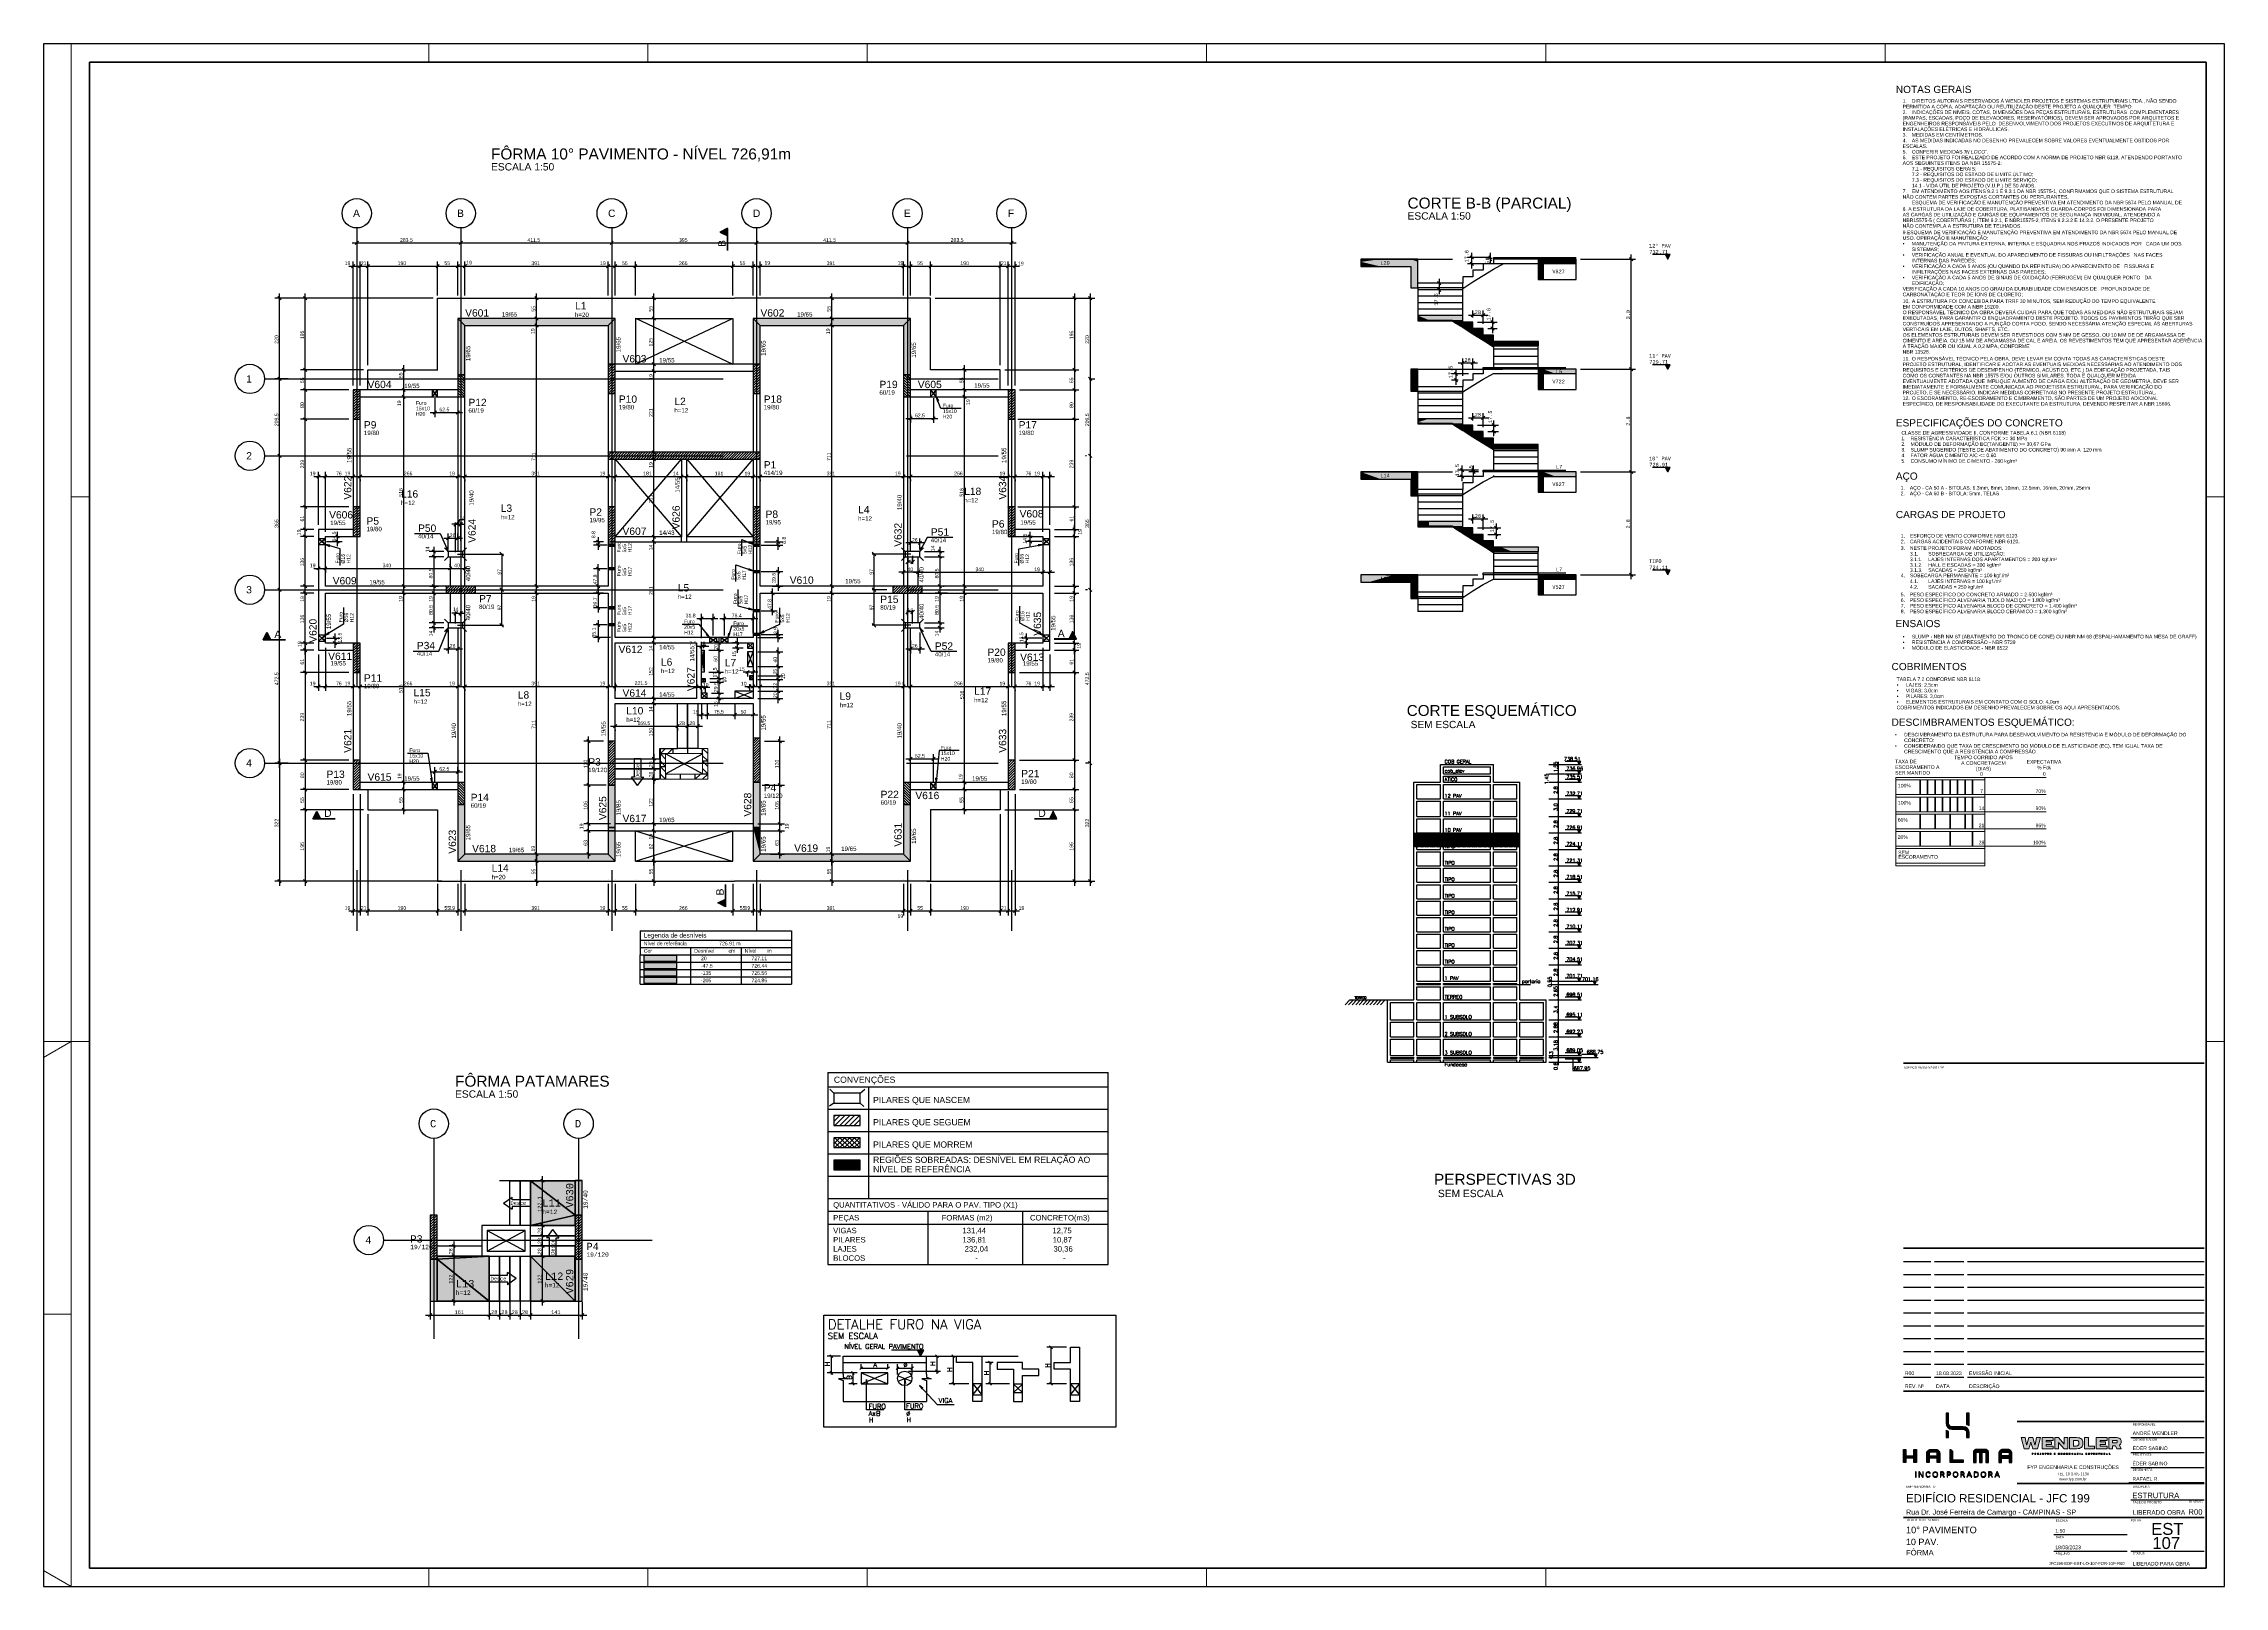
# Paper-space layout 'Layout1' of a CAD drawing. Extents: x -47 to 72, y -79 to 5.
# The model-space entities are those that its viewports show. They can reach past a viewport. Long polylines and large blocks are cut down to what shows.
import ezdxf
from ezdxf.enums import TextEntityAlignment as Align

# ---------------------------------------------------------------- set-up
doc = ezdxf.new("R2010")
doc.units = 0
doc.header["$MEASUREMENT"] = 0
for name, pattern in [('Dash', [0.5, 0.3, -0.2]), ('ESTILO_TQS_0001', [1, 0.7, -0.3]), ('ESTILO_TQS_0002', [0.4, 0.1, -0.3]), ('ESTILO_TQS_0004', [1.12, 0.5, -0.2, 0.01, -0.2, 0.01, -0.2])]:
    doc.linetypes.add(name, pattern=pattern)
doc.layers.get('0').update_dxf_attribs({"linetype": 'CONTINUOUS'})
doc.layers.get('Defpoints').update_dxf_attribs({"linetype": 'CONTINUOUS'})
doc.layers.add('00VIEWPORT', color=255, linetype='CONTINUOUS', plot=False)
for name, color, linetype in [('119', 253, 'CONTINUOUS'), ('2', 2, 'CONTINUOUS'), ('20', 7, 'CONTINUOUS'), ('200', 7, 'ESTILO_TQS_0002'), ('21', 5, 'CONTINUOUS'), ('216', 3, 'CONTINUOUS'), ('221', 11, 'CONTINUOUS'), ('226', 2, 'CONTINUOUS'), ('31', 6, 'CONTINUOUS'), ('32', 7, 'CONTINUOUS'), ('34', 252, 'CONTINUOUS'), ('35', 7, 'CONTINUOUS'), ('36', 253, 'CONTINUOUS'), ('37', 4, 'CONTINUOUS'), ('38', 190, 'CONTINUOUS'), ('39', 74, 'CONTINUOUS'), ('4', 2, 'CONTINUOUS'), ('40', 240, 'CONTINUOUS'), ('41', 190, 'CONTINUOUS'), ('42', 3, 'CONTINUOUS'), ('43', 3, 'CONTINUOUS'), ('44', 3, 'CONTINUOUS'), ('45', 2, 'CONTINUOUS'), ('46', 2, 'CONTINUOUS'), ('47', 2, 'CONTINUOUS'), ('48', 4, 'CONTINUOUS'), ('50', 5, 'CONTINUOUS'), ('51', 5, 'CONTINUOUS'), ('52', 1, 'CONTINUOUS'), ('53', 242, 'CONTINUOUS'), ('54', 242, 'CONTINUOUS'), ('55', 12, 'CONTINUOUS'), ('56', 51, 'CONTINUOUS'), ('58', 220, 'CONTINUOUS'), ('59', 183, 'CONTINUOUS'), ('6', 3, 'CONTINUOUS'), ('60', 201, 'CONTINUOUS'), ('67', 7, 'CONTINUOUS'), ('68', 4, 'CONTINUOUS'), ('70', 160, 'CONTINUOUS'), ('73', 2, 'CONTINUOUS'), ('74', 2, 'CONTINUOUS'), ('75', 9, 'CONTINUOUS'), ('76', 3, 'CONTINUOUS'), ('79', 12, 'CONTINUOUS'), ('80', 6, 'CONTINUOUS'), ('81', 2, 'CONTINUOUS'), ('82', 252, 'CONTINUOUS'), ('Camada 1', 7, 'CONTINUOUS'), ('Carimbo', 7, 'CONTINUOUS')]:
    doc.layers.add(name, color=color, linetype=linetype)
for name, color, linetype, lineweight in [('WP_ANOTAÇÃO GERAL', 2, 'CONTINUOUS', 13), ('WP_BLOCOS', 4, 'CONTINUOUS', 13), ('WP_EST', 9, 'CONTINUOUS', 13), ('WP_FOLHA_MLINHAEXTERNA', 8, 'CONTINUOUS', 9), ('WP_FOLHA_MLINHAINTERNA', 3, 'CONTINUOUS', 50), ('WP_LINHAS 0_1PEN', 2, 'CONTINUOUS', 13), ('WP_LINHAS OCULTAS', 9, 'Dash', 13), ('WP_MARGEM_CARIMBO', 2, 'CONTINUOUS', 9), ('WP_NOTAS', 2, 'CONTINUOUS', 9), ('WP_TÍTULO DE VISTA', 3, 'CONTINUOUS', 9)]:
    doc.layers.add(name, color=color, linetype=linetype, lineweight=lineweight)
doc.styles.add('Arial', font='arial.ttf', dxfattribs={"height": 7.5})
doc.styles.add('Arial_12', font='arial.ttf', dxfattribs={"height": 0.393413})
doc.styles.add('Arial_2mm 1-50', font='arial.ttf', dxfattribs={"height": 9.835329})
doc.styles.add('Arial_8', font='arial.ttf', dxfattribs={"height": 0.16875})
doc.styles.add('FYP - ARIAL', font='arial.ttf')
doc.styles.get("Standard").update_dxf_attribs({"font": 'ROMANS.SHX'})
doc.styles.add('TQS_ARIAL', font='arial.ttf')
doc.styles.add('TQS_LUCIDA_CONSOLE', font='lucon.TTF')
doc.dimstyles.new('Diagonal 2mm 1-50', dxfattribs={"dimscale": 30.48, "dimtxt": 9.8353, "dimasz": 0.328084, "dimexe": 0.164042, "dimexo": 0.164042, "dimgap": 0.04101, "dimtad": 1, "dimdec": 1, "dimdsep": 46, "dimtxsty": 'Arial_2mm 1-50', "dimblk1": 'OBLIQUE', "dimblk2": 'OBLIQUE', "dimsah": 1, "dimcen": 0.09, "dimadec": 8, "dimazin": 0, "dimtfac": 1, "dimtdec": 8, "dimtmove": 1, "dimatfit": 0, "dimfxl": 1, "dimtvp": 1, "dimtfillclr": 256, "dimtolj": 1, "dimtzin": 0, "dimarcsym": 2})

# ---------------------------------------------------------------- blocks, each defined once
blk = doc.blocks.new('WP-Folha-Carimbo Padrão-R3 - A0-2218446-ESQUEMA DE FERRO _ GRAUTE')
at = {"layer": 'WP_FOLHA_MLINHAEXTERNA'}
for p, q in [((-88.95, 45.5), (29.95, 45.5)), ((-88.95, -38.6), (-88.95, 45.5)), ((-87.45, 45.5), (-87.45, -38.6)), ((-67.95, 45.5), (-67.95, 44.5)), ((-56, 44.5), (-56, 45.5)), ((-44.05, 44.5), (-44.05, 45.5)), ((-25.55, 44.5), (-25.55, 45.5)), ((-7.05, 44.5), (-7.05, 45.5)), ((11.45, 44.5), (11.45, 45.5)), ((29.95, 45.5), (29.95, -38.6)), ((-87.45, 20.8), (-86.45, 20.8)), ((28.95, 20.8), (29.95, 20.8)), ((-87.45, -8.9), (-88.95, -9.77)), ((-88.95, -8.9), (-88.95, -38.6)), ((-86.45, -8.9), (-88.95, -8.9)), ((-88.95, -8.9), (-88.95, -38.6)), ((28.95, -8.9), (29.95, -8.9)), ((-88.95, -23.75), (-87.45, -23.75)), ((-87.45, -38.6), (-88.95, -37.73)), ((-67.95, -37.6), (-67.95, -38.6)), ((-56, -38.6), (-56, -37.6)), ((-44.05, -38.6), (-44.05, -37.6)), ((-25.55, -38.6), (-25.55, -37.6)), ((-7.05, -38.6), (-7.05, -37.6)), ((29.95, -38.6), (-88.95, -38.6))]:
    blk.add_line(p, q, dxfattribs=at)
at = {"layer": 'WP_FOLHA_MLINHAINTERNA'}
for p, q in [((-86.45, -37.6), (-86.45, 44.5)), ((-86.45, 44.5), (28.95, 44.5)), ((28.95, 44.5), (28.95, -37.6)), ((28.95, -37.6), (-86.45, -37.6))]:
    blk.add_line(p, q, dxfattribs=at)
blk = doc.blocks.new('block 143')
at = {"layer": 'Camada 1', "lineweight": 0}
for points, knots in [([(4424, -637), (4423, -636), (4422, -636), (4421, -636), (4421, -636), (4414, -636), (4414, -636), (4414, -636), (4414, -651), (4414, -651), (4414, -651), (4417, -651), (4417, -651), (4417, -651), (4417, -645), (4417, -645), (4417, -645), (4421, -645), (4421, -645), (4422, -645), (4423, -645), (4424, -644), (4424, -644), (4425, -644), (4425, -643), (4426, -642), (4426, -641), (4426, -640), (4426, -640), (4426, -639), (4425, -638), (4425, -637), (4424, -637), (4424, -637)], [0, 0, 0, 0, 1, 1, 1, 2, 2, 2, 3, 3, 3, 4, 4, 4, 5, 5, 5, 6, 6, 6, 7, 7, 7, 8, 8, 8, 9, 9, 9, 10, 10, 10, 11, 11, 11, 11]), ([(4423, -641), (4422, -642), (4422, -642), (4422, -642), (4422, -642), (4421, -642), (4421, -642), (4421, -642), (4417, -642), (4417, -642), (4417, -642), (4417, -639), (4417, -639), (4417, -639), (4421, -639), (4421, -639), (4421, -639), (4422, -639), (4422, -639), (4422, -639), (4422, -639), (4423, -640), (4423, -640), (4423, -640), (4423, -640), (4423, -641), (4423, -641), (4423, -641)], [0, 0, 0, 0, 1, 1, 1, 2, 2, 2, 3, 3, 3, 4, 4, 4, 5, 5, 5, 6, 6, 6, 7, 7, 7, 8, 8, 8, 9, 9, 9, 9])]:
    blk.add_open_spline(points, degree=3, knots=knots, dxfattribs=at)
blk = doc.blocks.new('block 144')
at = {"layer": 'Camada 1', "lineweight": 0}
for points, knots in [([(4450, -644), (4451, -644), (4452, -643), (4452, -643), (4452, -642), (4453, -641), (4453, -640), (4453, -639), (4452, -639), (4452, -638), (4452, -637), (4451, -637), (4450, -637), (4450, -636), (4449, -636), (4448, -636), (4448, -636), (4441, -636), (4441, -636), (4441, -636), (4441, -651), (4441, -651), (4441, -651), (4444, -651), (4444, -651), (4444, -651), (4444, -645), (4444, -645), (4444, -645), (4446, -645), (4446, -645), (4446, -645), (4449, -651), (4449, -651), (4449, -651), (4453, -651), (4453, -651), (4453, -651), (4449, -645), (4449, -645), (4450, -644), (4450, -644), (4450, -644)], [0, 0, 0, 0, 1, 1, 1, 2, 2, 2, 3, 3, 3, 4, 4, 4, 5, 5, 5, 6, 6, 6, 7, 7, 7, 8, 8, 8, 9, 9, 9, 10, 10, 10, 11, 11, 11, 12, 12, 12, 13, 13, 13, 14, 14, 14, 14]), ([(4449, -642), (4448, -642), (4448, -642), (4448, -642), (4448, -642), (4444, -642), (4444, -642), (4444, -642), (4444, -639), (4444, -639), (4444, -639), (4448, -639), (4448, -639), (4448, -639), (4448, -639), (4449, -639), (4449, -639), (4449, -639), (4449, -639), (4449, -640), (4449, -640), (4449, -640), (4449, -641), (4449, -641), (4449, -641), (4449, -642), (4449, -642), (4449, -642)], [0, 0, 0, 0, 1, 1, 1, 2, 2, 2, 3, 3, 3, 4, 4, 4, 5, 5, 5, 6, 6, 6, 7, 7, 7, 8, 8, 8, 9, 9, 9, 9])]:
    blk.add_open_spline(points, degree=3, knots=knots, dxfattribs=at)
blk = doc.blocks.new('block 145')
at = {"layer": 'Camada 1', "lineweight": 0}
for points in [[(4477, -637), (4476, -636), (4475, -636), (4474, -636), (4472, -636), (4471, -636), (4470, -637), (4469, -637), (4469, -638), (4468, -638), (4468, -639), (4467, -640), (4467, -641), (4467, -641), (4467, -645), (4467, -645), (4467, -646), (4468, -647), (4468, -648), (4469, -649), (4469, -650), (4470, -650), (4471, -651), (4472, -651), (4474, -651), (4475, -651), (4476, -651), (4477, -650), (4478, -650), (4478, -649), (4479, -648), (4479, -647), (4480, -646), (4480, -645), (4480, -645), (4480, -641), (4480, -641), (4480, -640), (4479, -639), (4479, -638), (4478, -638), (4478, -637), (4477, -637)], [(4476, -645), (4476, -646), (4476, -646), (4476, -647), (4476, -647), (4475, -647), (4475, -648), (4475, -648), (4474, -648), (4474, -648), (4473, -648), (4472, -648), (4472, -648), (4472, -647), (4471, -647), (4471, -647), (4471, -646), (4471, -646), (4471, -645), (4471, -645), (4471, -641), (4471, -641), (4471, -641), (4471, -640), (4471, -640), (4471, -639), (4472, -639), (4472, -639), (4472, -639), (4473, -639), (4474, -639), (4474, -639), (4475, -639), (4475, -639), (4475, -639), (4476, -639), (4476, -640), (4476, -640), (4476, -641), (4476, -641), (4476, -641), (4476, -645), (4476, -645)]]:
    blk.add_open_spline(points, degree=3, knots=[0, 0, 0, 0, 1, 1, 1, 2, 2, 2, 3, 3, 3, 4, 4, 4, 5, 5, 5, 6, 6, 6, 7, 7, 7, 8, 8, 8, 9, 9, 9, 10, 10, 10, 11, 11, 11, 12, 12, 12, 13, 13, 13, 14, 14, 14, 14], dxfattribs=at)
blk = doc.blocks.new('block 146')
at = {"layer": 'Camada 1', "lineweight": 0}
for points in [[(4576, -637), (4575, -636), (4574, -636), (4573, -636), (4572, -636), (4571, -636), (4570, -637), (4569, -637), (4568, -638), (4568, -638), (4567, -639), (4567, -640), (4567, -641), (4567, -641), (4567, -645), (4567, -645), (4567, -646), (4567, -647), (4568, -648), (4568, -649), (4569, -650), (4570, -650), (4571, -651), (4572, -651), (4573, -651), (4574, -651), (4575, -651), (4576, -650), (4577, -650), (4578, -649), (4578, -648), (4579, -647), (4579, -646), (4579, -645), (4579, -645), (4579, -641), (4579, -641), (4579, -640), (4579, -639), (4578, -638), (4578, -638), (4577, -637), (4576, -637)], [(4576, -645), (4576, -646), (4576, -646), (4576, -647), (4575, -647), (4575, -647), (4575, -648), (4574, -648), (4574, -648), (4573, -648), (4573, -648), (4572, -648), (4572, -648), (4571, -647), (4571, -647), (4571, -647), (4570, -646), (4570, -646), (4570, -645), (4570, -645), (4570, -641), (4570, -641), (4570, -641), (4570, -640), (4571, -640), (4571, -639), (4571, -639), (4572, -639), (4572, -639), (4573, -639), (4573, -639), (4574, -639), (4574, -639), (4575, -639), (4575, -639), (4575, -639), (4576, -640), (4576, -640), (4576, -641), (4576, -641), (4576, -641), (4576, -645), (4576, -645)]]:
    blk.add_open_spline(points, degree=3, knots=[0, 0, 0, 0, 1, 1, 1, 2, 2, 2, 3, 3, 3, 4, 4, 4, 5, 5, 5, 6, 6, 6, 7, 7, 7, 8, 8, 8, 9, 9, 9, 10, 10, 10, 11, 11, 11, 12, 12, 12, 13, 13, 13, 14, 14, 14, 14], dxfattribs=at)
blk = doc.blocks.new('block 147')
at = {"layer": 'Camada 1', "lineweight": 0}
for points in [[(4847, -636), (4840, -651), (4843, -651), (4844, -648), (4851, -648), (4852, -651), (4855, -651), (4849, -636), (4847, -636)], [(4846, -646), (4848, -641), (4850, -646), (4846, -646)]]:
    blk.add_lwpolyline(points, dxfattribs=at)
blk = doc.blocks.new('block 148')
at = {"layer": 'Camada 1', "lineweight": 0}
for points, knots in [([(4879, -644), (4879, -644), (4880, -643), (4880, -643), (4881, -642), (4881, -641), (4881, -640), (4881, -639), (4881, -639), (4880, -638), (4880, -637), (4879, -637), (4879, -637), (4878, -636), (4877, -636), (4876, -636), (4876, -636), (4869, -636), (4869, -636), (4869, -636), (4869, -651), (4869, -651), (4869, -651), (4872, -651), (4872, -651), (4872, -651), (4872, -645), (4872, -645), (4872, -645), (4874, -645), (4874, -645), (4874, -645), (4878, -651), (4878, -651), (4878, -651), (4881, -651), (4881, -651), (4881, -651), (4877, -645), (4877, -645), (4878, -644), (4878, -644), (4879, -644)], [0, 0, 0, 0, 1, 1, 1, 2, 2, 2, 3, 3, 3, 4, 4, 4, 5, 5, 5, 6, 6, 6, 7, 7, 7, 8, 8, 8, 9, 9, 9, 10, 10, 10, 11, 11, 11, 12, 12, 12, 13, 13, 13, 14, 14, 14, 14]), ([(4877, -642), (4876, -642), (4876, -642), (4876, -642), (4876, -642), (4872, -642), (4872, -642), (4872, -642), (4872, -639), (4872, -639), (4872, -639), (4876, -639), (4876, -639), (4876, -639), (4877, -639), (4877, -639), (4877, -639), (4877, -639), (4877, -639), (4877, -640), (4878, -640), (4878, -640), (4878, -641), (4877, -641), (4877, -641), (4877, -642), (4877, -642), (4877, -642)], [0, 0, 0, 0, 1, 1, 1, 2, 2, 2, 3, 3, 3, 4, 4, 4, 5, 5, 5, 6, 6, 6, 7, 7, 7, 8, 8, 8, 9, 9, 9, 9])]:
    blk.add_open_spline(points, degree=3, knots=knots, dxfattribs=at)
blk = doc.blocks.new('block 149')
at = {"layer": 'Camada 1', "lineweight": 0}
for points in [[(4919, -636), (4913, -651), (4916, -651), (4917, -648), (4923, -648), (4924, -651), (4928, -651), (4921, -636), (4919, -636)], [(4918, -646), (4920, -641), (4922, -646), (4918, -646)]]:
    blk.add_lwpolyline(points, dxfattribs=at)
blk = doc.blocks.new('block 150')
at = {"layer": 'Camada 1', "lineweight": 0}
for points, knots in [([(5042, -644), (5043, -644), (5044, -643), (5044, -643), (5044, -642), (5045, -641), (5045, -640), (5045, -639), (5044, -639), (5044, -638), (5044, -637), (5043, -637), (5042, -637), (5042, -636), (5041, -636), (5040, -636), (5040, -636), (5033, -636), (5033, -636), (5033, -636), (5033, -651), (5033, -651), (5033, -651), (5036, -651), (5036, -651), (5036, -651), (5036, -645), (5036, -645), (5036, -645), (5038, -645), (5038, -645), (5038, -645), (5042, -651), (5042, -651), (5042, -651), (5045, -651), (5045, -651), (5045, -651), (5041, -645), (5041, -645), (5042, -644), (5042, -644), (5042, -644)], [0, 0, 0, 0, 1, 1, 1, 2, 2, 2, 3, 3, 3, 4, 4, 4, 5, 5, 5, 6, 6, 6, 7, 7, 7, 8, 8, 8, 9, 9, 9, 10, 10, 10, 11, 11, 11, 12, 12, 12, 13, 13, 13, 14, 14, 14, 14]), ([(5041, -642), (5040, -642), (5040, -642), (5040, -642), (5040, -642), (5036, -642), (5036, -642), (5036, -642), (5036, -639), (5036, -639), (5036, -639), (5040, -639), (5040, -639), (5040, -639), (5040, -639), (5041, -639), (5041, -639), (5041, -639), (5041, -639), (5041, -640), (5041, -640), (5041, -640), (5041, -641), (5041, -641), (5041, -641), (5041, -642), (5041, -642), (5041, -642)], [0, 0, 0, 0, 1, 1, 1, 2, 2, 2, 3, 3, 3, 4, 4, 4, 5, 5, 5, 6, 6, 6, 7, 7, 7, 8, 8, 8, 9, 9, 9, 9])]:
    blk.add_open_spline(points, degree=3, knots=knots, dxfattribs=at)
blk = doc.blocks.new('block 151')
at = {"layer": 'Camada 1', "lineweight": 0}
for points, knots in [([(5147, -644), (5148, -644), (5149, -643), (5149, -643), (5149, -642), (5150, -641), (5150, -640), (5150, -639), (5149, -639), (5149, -638), (5149, -637), (5148, -637), (5147, -637), (5147, -636), (5146, -636), (5145, -636), (5145, -636), (5138, -636), (5138, -636), (5138, -636), (5138, -651), (5138, -651), (5138, -651), (5141, -651), (5141, -651), (5141, -651), (5141, -645), (5141, -645), (5141, -645), (5143, -645), (5143, -645), (5143, -645), (5146, -651), (5146, -651), (5146, -651), (5150, -651), (5150, -651), (5150, -651), (5146, -645), (5146, -645), (5147, -644), (5147, -644), (5147, -644)], [0, 0, 0, 0, 1, 1, 1, 2, 2, 2, 3, 3, 3, 4, 4, 4, 5, 5, 5, 6, 6, 6, 7, 7, 7, 8, 8, 8, 9, 9, 9, 10, 10, 10, 11, 11, 11, 12, 12, 12, 13, 13, 13, 14, 14, 14, 14]), ([(5146, -642), (5145, -642), (5145, -642), (5145, -642), (5145, -642), (5141, -642), (5141, -642), (5141, -642), (5141, -639), (5141, -639), (5141, -639), (5145, -639), (5145, -639), (5145, -639), (5145, -639), (5146, -639), (5146, -639), (5146, -639), (5146, -639), (5146, -640), (5146, -640), (5146, -640), (5146, -641), (5146, -641), (5146, -641), (5146, -642), (5146, -642), (5146, -642)], [0, 0, 0, 0, 1, 1, 1, 2, 2, 2, 3, 3, 3, 4, 4, 4, 5, 5, 5, 6, 6, 6, 7, 7, 7, 8, 8, 8, 9, 9, 9, 9])]:
    blk.add_open_spline(points, degree=3, knots=knots, dxfattribs=at)
blk = doc.blocks.new('block 152')
at = {"layer": 'Camada 1', "lineweight": 0}
for points in [[(5169, -636), (5163, -651), (5166, -651), (5167, -648), (5173, -648), (5174, -651), (5178, -651), (5171, -636), (5169, -636)], [(5168, -646), (5170, -641), (5172, -646), (5168, -646)]]:
    blk.add_lwpolyline(points, dxfattribs=at)
blk = doc.blocks.new('block 153')
at = {"layer": 'Camada 1', "lineweight": 0}
for points in [[(4913, -493), (4908, -489), (4901, -485), (4893, -483), (4885, -481), (4875, -479), (4864, -479), (4864, -479), (4792, -479), (4792, -479), (4792, -479), (4792, -592), (4792, -592), (4792, -592), (4864, -592), (4864, -592), (4875, -592), (4885, -590), (4893, -588), (4901, -585), (4908, -582), (4913, -578), (4918, -573), (4922, -568), (4924, -562), (4926, -556), (4928, -549), (4928, -542), (4928, -542), (4928, -529), (4928, -529), (4928, -522), (4926, -515), (4924, -509), (4922, -503), (4918, -498), (4913, -493)], [(4887, -540), (4887, -543), (4887, -546), (4886, -549), (4885, -552), (4883, -555), (4881, -557), (4879, -559), (4876, -561), (4873, -562), (4870, -563), (4865, -564), (4861, -564), (4861, -564), (4832, -564), (4832, -564), (4832, -564), (4832, -507), (4832, -507), (4832, -507), (4861, -507), (4861, -507), (4866, -507), (4870, -508), (4874, -509), (4877, -511), (4880, -513), (4882, -515), (4884, -517), (4885, -519), (4886, -522), (4887, -525), (4887, -527), (4887, -530), (4887, -530), (4887, -540), (4887, -540)]]:
    blk.add_open_spline(points, degree=3, knots=[0, 0, 0, 0, 1, 1, 1, 2, 2, 2, 3, 3, 3, 4, 4, 4, 5, 5, 5, 6, 6, 6, 7, 7, 7, 8, 8, 8, 9, 9, 9, 10, 10, 10, 11, 11, 11, 12, 12, 12, 12], dxfattribs=at)
blk = doc.blocks.new('block 154')
at = {"layer": 'Camada 1', "lineweight": 0}
for points, knots in [([(5312, -539), (5314, -534), (5315, -529), (5315, -522), (5315, -522), (5315, -515), (5315, -515), (5315, -510), (5314, -505), (5311, -500), (5309, -496), (5306, -492), (5301, -489), (5297, -486), (5292, -483), (5286, -482), (5280, -480), (5273, -479), (5266, -479), (5266, -479), (5189, -479), (5189, -479), (5189, -479), (5189, -592), (5189, -592), (5189, -592), (5228, -592), (5228, -592), (5228, -592), (5228, -561), (5228, -561), (5228, -561), (5257, -561), (5257, -561), (5257, -561), (5271, -592), (5271, -592), (5271, -592), (5315, -592), (5315, -592), (5315, -592), (5297, -554), (5297, -554), (5299, -553), (5300, -552), (5302, -551), (5306, -548), (5309, -544), (5312, -539)], [0, 0, 0, 0, 1, 1, 1, 2, 2, 2, 3, 3, 3, 4, 4, 4, 5, 5, 5, 6, 6, 6, 7, 7, 7, 8, 8, 8, 9, 9, 9, 10, 10, 10, 11, 11, 11, 12, 12, 12, 13, 13, 13, 14, 14, 14, 15, 15, 15, 16, 16, 16, 16]), ([(5275, -522), (5275, -524), (5274, -526), (5273, -527), (5273, -529), (5272, -530), (5270, -531), (5269, -532), (5267, -532), (5265, -533), (5264, -533), (5262, -533), (5260, -533), (5260, -533), (5228, -533), (5228, -533), (5228, -533), (5228, -507), (5228, -507), (5228, -507), (5261, -507), (5261, -507), (5263, -507), (5265, -507), (5266, -508), (5268, -508), (5270, -509), (5271, -509), (5272, -510), (5273, -511), (5274, -513), (5274, -514), (5275, -516), (5275, -518), (5275, -518), (5275, -522), (5275, -522)], [0, 0, 0, 0, 1, 1, 1, 2, 2, 2, 3, 3, 3, 4, 4, 4, 5, 5, 5, 6, 6, 6, 7, 7, 7, 8, 8, 8, 9, 9, 9, 10, 10, 10, 11, 11, 11, 12, 12, 12, 12])]:
    blk.add_open_spline(points, degree=3, knots=knots, dxfattribs=at)
blk = doc.blocks.new('block 142')
at = {"layer": 'Camada 1', "true_color": 0xff4000}
h = blk.add_hatch(color=20, dxfattribs=at)
h.dxf.hatch_style = 2
h.paths.add_polyline_path([(5501, -645), (5712, -645), (5712, -592), (5576, -592), (5576, -564), (5681, -564), (5681, -512), (5576, -512), (5576, -484), (5712, -484), (5712, -430), (5501, -430)])
h.paths.add_polyline_path([(4456, -645), (4667, -645), (4667, -592), (4531, -592), (4531, -564), (4636, -564), (4636, -512), (4531, -512), (4531, -484), (4667, -484), (4667, -430), (4456, -430)])
h.paths.add_polyline_path([(4881, -557), (4770, -430), (4699, -430), (4699, -645), (4772, -645), (4771, -523), (4879, -645), (4952, -645), (4952, -430), (4879, -430)])
edge = h.paths.add_edge_path()
edge.add_spline(control_points=[(5215, -457), (5206, -448), (5193, -442), (5178, -437), (5162, -432), (5144, -430), (5122, -430), (5122, -430), (4985, -430), (4985, -430), (4985, -430), (4985, -645), (4985, -645), (4985, -645), (5122, -645), (5122, -645), (5144, -645), (5163, -643), (5178, -638), (5194, -633), (5206, -627), (5216, -618), (5226, -610), (5233, -600), (5237, -589), (5242, -577), (5244, -564), (5244, -551), (5244, -551), (5244, -525), (5244, -525), (5244, -511), (5242, -498), (5237, -487), (5232, -475), (5225, -465), (5215, -457)], knot_values=[0, 0, 0, 0, 1, 1, 1, 2, 2, 2, 3, 3, 3, 4, 4, 4, 5, 5, 5, 6, 6, 6, 7, 7, 7, 8, 8, 8, 9, 9, 9, 10, 10, 10, 11, 11, 11, 12, 12, 12, 12], degree=3, periodic=0)
edge = h.paths.add_edge_path()
edge.add_spline(control_points=[(5167, -546), (5167, -552), (5166, -559), (5164, -564), (5162, -570), (5159, -575), (5155, -579), (5151, -583), (5145, -586), (5139, -589), (5133, -591), (5125, -592), (5116, -592), (5116, -592), (5061, -592), (5061, -592), (5061, -592), (5061, -484), (5061, -484), (5061, -484), (5115, -484), (5115, -484), (5126, -484), (5134, -485), (5141, -488), (5147, -490), (5153, -494), (5156, -498), (5160, -502), (5163, -507), (5164, -512), (5166, -517), (5167, -522), (5167, -528), (5167, -528), (5167, -546), (5167, -546)], knot_values=[0, 0, 0, 0, 1, 1, 1, 2, 2, 2, 3, 3, 3, 4, 4, 4, 5, 5, 5, 6, 6, 6, 7, 7, 7, 8, 8, 8, 9, 9, 9, 10, 10, 10, 11, 11, 11, 12, 12, 12, 12], degree=3, periodic=0)
h.paths.add_polyline_path([(5352, -430), (5276, -430), (5276, -645), (5469, -645), (5469, -592), (5352, -592)])
h.paths.add_polyline_path([(4317, -569), (4311, -569), (4272, -430), (4196, -430), (4157, -569), (4151, -569), (4121, -430), (4044, -430), (4104, -645), (4197, -645), (4232, -515), (4234, -515), (4236, -515), (4272, -645), (4364, -645), (4424, -430), (4347, -430)])
edge = h.paths.add_edge_path()
edge.add_spline(control_points=[(5980, -545), (5984, -535), (5986, -525), (5986, -512), (5986, -512), (5986, -499), (5986, -499), (5986, -489), (5984, -479), (5979, -470), (5975, -462), (5969, -454), (5960, -448), (5952, -442), (5942, -438), (5930, -435), (5919, -432), (5906, -430), (5892, -430), (5892, -430), (5744, -430), (5744, -430), (5744, -430), (5744, -645), (5744, -645), (5744, -645), (5820, -645), (5820, -645), (5820, -645), (5820, -587), (5820, -587), (5820, -587), (5875, -587), (5875, -587), (5875, -587), (5902, -645), (5902, -645), (5902, -645), (5986, -645), (5986, -645), (5986, -645), (5953, -574), (5953, -574), (5956, -572), (5958, -570), (5961, -568), (5969, -562), (5975, -554), (5980, -545)], knot_values=[0, 0, 0, 0, 1, 1, 1, 2, 2, 2, 3, 3, 3, 4, 4, 4, 5, 5, 5, 6, 6, 6, 7, 7, 7, 8, 8, 8, 9, 9, 9, 10, 10, 10, 11, 11, 11, 12, 12, 12, 13, 13, 13, 14, 14, 14, 15, 15, 15, 16, 16, 16, 16], degree=3, periodic=0)
edge = h.paths.add_edge_path()
edge.add_spline(control_points=[(5909, -511), (5909, -515), (5908, -519), (5907, -521), (5905, -524), (5903, -527), (5900, -529), (5898, -530), (5895, -532), (5892, -533), (5888, -533), (5885, -534), (5881, -534), (5881, -534), (5820, -534), (5820, -534), (5820, -534), (5820, -483), (5820, -483), (5820, -483), (5882, -483), (5882, -483), (5886, -483), (5890, -484), (5893, -484), (5897, -485), (5899, -486), (5902, -488), (5904, -489), (5906, -492), (5907, -494), (5908, -497), (5909, -501), (5909, -505), (5909, -505), (5909, -511), (5909, -511)], knot_values=[0, 0, 0, 0, 1, 1, 1, 2, 2, 2, 3, 3, 3, 4, 4, 4, 5, 5, 5, 6, 6, 6, 7, 7, 7, 8, 8, 8, 9, 9, 9, 10, 10, 10, 11, 11, 11, 12, 12, 12, 12], degree=3, periodic=0)
at = {"layer": 'Camada 1', "true_color": 0x6a6a6c}
h = blk.add_hatch(color=251, dxfattribs=at)
h.dxf.hatch_style = 2
edge = h.paths.add_edge_path()
edge.add_spline(control_points=[(4278, -731), (4276, -731), (4275, -730), (4273, -730), (4273, -730), (4260, -730), (4260, -730), (4260, -730), (4260, -758), (4260, -758), (4260, -758), (4266, -758), (4266, -758), (4266, -758), (4266, -748), (4266, -748), (4266, -748), (4273, -748), (4273, -748), (4275, -748), (4276, -747), (4278, -746), (4279, -746), (4281, -745), (4281, -743), (4282, -742), (4283, -741), (4283, -739), (4283, -737), (4282, -736), (4281, -734), (4281, -733), (4279, -732), (4278, -731)], knot_values=[0, 0, 0, 0, 1, 1, 1, 2, 2, 2, 3, 3, 3, 4, 4, 4, 5, 5, 5, 6, 6, 6, 7, 7, 7, 8, 8, 8, 9, 9, 9, 10, 10, 10, 11, 11, 11, 11], degree=3, periodic=0)
edge = h.paths.add_edge_path()
edge.add_spline(control_points=[(4276, -741), (4276, -741), (4275, -742), (4275, -742), (4274, -742), (4273, -742), (4273, -742), (4273, -742), (4266, -742), (4266, -742), (4266, -742), (4266, -735), (4266, -735), (4266, -735), (4273, -735), (4273, -735), (4273, -735), (4274, -736), (4275, -736), (4275, -736), (4276, -737), (4276, -737), (4276, -738), (4276, -738), (4276, -739), (4276, -740), (4276, -740), (4276, -741)], knot_values=[0, 0, 0, 0, 1, 1, 1, 2, 2, 2, 3, 3, 3, 4, 4, 4, 5, 5, 5, 6, 6, 6, 7, 7, 7, 8, 8, 8, 9, 9, 9, 9], degree=3, periodic=0)
edge = h.paths.add_edge_path()
edge.add_spline(control_points=[(4329, -746), (4331, -745), (4332, -744), (4332, -743), (4333, -742), (4333, -740), (4333, -739), (4333, -737), (4333, -736), (4332, -734), (4332, -733), (4331, -732), (4329, -731), (4328, -731), (4326, -730), (4325, -730), (4325, -730), (4310, -730), (4310, -730), (4310, -730), (4310, -758), (4310, -758), (4310, -758), (4316, -758), (4316, -758), (4316, -758), (4316, -747), (4316, -747), (4316, -747), (4320, -747), (4320, -747), (4320, -747), (4327, -758), (4327, -758), (4327, -758), (4335, -758), (4335, -758), (4335, -758), (4327, -747), (4327, -747), (4328, -747), (4329, -746), (4329, -746)], knot_values=[0, 0, 0, 0, 1, 1, 1, 2, 2, 2, 3, 3, 3, 4, 4, 4, 5, 5, 5, 6, 6, 6, 7, 7, 7, 8, 8, 8, 9, 9, 9, 10, 10, 10, 11, 11, 11, 12, 12, 12, 13, 13, 13, 14, 14, 14, 14], degree=3, periodic=0)
edge = h.paths.add_edge_path()
edge.add_spline(control_points=[(4326, -742), (4325, -742), (4325, -742), (4324, -742), (4324, -742), (4316, -742), (4316, -742), (4316, -742), (4316, -735), (4316, -735), (4316, -735), (4324, -735), (4324, -735), (4325, -735), (4325, -736), (4326, -736), (4326, -736), (4327, -737), (4327, -737), (4327, -738), (4327, -738), (4327, -739), (4327, -739), (4327, -740), (4327, -740), (4327, -741), (4326, -741), (4326, -742)], knot_values=[0, 0, 0, 0, 1, 1, 1, 2, 2, 2, 3, 3, 3, 4, 4, 4, 5, 5, 5, 6, 6, 6, 7, 7, 7, 8, 8, 8, 9, 9, 9, 9], degree=3, periodic=0)
edge = h.paths.add_edge_path()
edge.add_spline(control_points=[(4380, -731), (4378, -731), (4376, -730), (4374, -730), (4371, -730), (4369, -731), (4367, -731), (4366, -732), (4364, -733), (4363, -735), (4362, -737), (4362, -738), (4362, -740), (4362, -740), (4362, -748), (4362, -748), (4362, -750), (4362, -752), (4363, -754), (4364, -755), (4366, -757), (4367, -757), (4369, -758), (4371, -759), (4374, -759), (4376, -759), (4378, -758), (4380, -757), (4382, -757), (4383, -755), (4384, -754), (4385, -752), (4385, -750), (4385, -748), (4385, -748), (4385, -740), (4385, -740), (4385, -738), (4385, -737), (4384, -735), (4383, -733), (4382, -732), (4380, -731)], knot_values=[0, 0, 0, 0, 1, 1, 1, 2, 2, 2, 3, 3, 3, 4, 4, 4, 5, 5, 5, 6, 6, 6, 7, 7, 7, 8, 8, 8, 9, 9, 9, 10, 10, 10, 11, 11, 11, 12, 12, 12, 13, 13, 13, 14, 14, 14, 14], degree=3, periodic=0)
edge = h.paths.add_edge_path()
edge.add_spline(control_points=[(4379, -748), (4379, -749), (4379, -750), (4378, -751), (4378, -752), (4377, -752), (4377, -753), (4376, -753), (4375, -753), (4374, -753), (4373, -753), (4372, -753), (4371, -753), (4370, -752), (4369, -752), (4369, -751), (4368, -750), (4368, -749), (4368, -748), (4368, -748), (4368, -740), (4368, -740), (4368, -739), (4368, -738), (4369, -738), (4369, -737), (4370, -736), (4371, -736), (4372, -736), (4373, -735), (4374, -735), (4375, -735), (4376, -736), (4377, -736), (4377, -736), (4378, -737), (4378, -738), (4379, -738), (4379, -739), (4379, -740), (4379, -740), (4379, -748), (4379, -748)], knot_values=[0, 0, 0, 0, 1, 1, 1, 2, 2, 2, 3, 3, 3, 4, 4, 4, 5, 5, 5, 6, 6, 6, 7, 7, 7, 8, 8, 8, 9, 9, 9, 10, 10, 10, 11, 11, 11, 12, 12, 12, 13, 13, 13, 14, 14, 14, 14], degree=3, periodic=0)
edge = h.paths.add_edge_path()
edge.add_spline(control_points=[(4423, -749), (4423, -751), (4423, -752), (4422, -752), (4422, -753), (4421, -754), (4420, -754), (4419, -754), (4418, -753), (4417, -753), (4417, -753), (4416, -752), (4415, -752), (4415, -752), (4410, -755), (4410, -755), (4411, -756), (4412, -757), (4414, -758), (4416, -758), (4417, -759), (4419, -759), (4421, -759), (4423, -758), (4425, -758), (4426, -757), (4428, -756), (4428, -754), (4429, -753), (4430, -751), (4430, -749), (4430, -749), (4430, -730), (4430, -730), (4430, -730), (4423, -730), (4423, -730), (4423, -730), (4423, -749), (4423, -749)], knot_values=[0, 0, 0, 0, 1, 1, 1, 2, 2, 2, 3, 3, 3, 4, 4, 4, 5, 5, 5, 6, 6, 6, 7, 7, 7, 8, 8, 8, 9, 9, 9, 10, 10, 10, 11, 11, 11, 12, 12, 12, 13, 13, 13, 13], degree=3, periodic=0)
h.paths.add_polyline_path([(4459, -758), (4481, -758), (4481, -753), (4465, -753), (4465, -747), (4478, -747), (4478, -742), (4465, -742), (4465, -735), (4481, -735), (4481, -730), (4459, -730)])
h.paths.add_polyline_path([(4504, -735), (4513, -735), (4513, -758), (4519, -758), (4519, -735), (4528, -735), (4528, -730), (4504, -730)])
edge = h.paths.add_edge_path()
edge.add_spline(control_points=[(4571, -731), (4569, -731), (4567, -730), (4564, -730), (4562, -730), (4560, -731), (4558, -731), (4556, -732), (4555, -733), (4554, -735), (4553, -737), (4553, -738), (4553, -740), (4553, -740), (4553, -748), (4553, -748), (4553, -750), (4553, -752), (4554, -754), (4555, -755), (4556, -757), (4558, -757), (4560, -758), (4562, -759), (4564, -759), (4567, -759), (4569, -758), (4571, -757), (4572, -757), (4574, -755), (4575, -754), (4576, -752), (4576, -750), (4576, -748), (4576, -748), (4576, -740), (4576, -740), (4576, -738), (4576, -737), (4575, -735), (4574, -733), (4572, -732), (4571, -731)], knot_values=[0, 0, 0, 0, 1, 1, 1, 2, 2, 2, 3, 3, 3, 4, 4, 4, 5, 5, 5, 6, 6, 6, 7, 7, 7, 8, 8, 8, 9, 9, 9, 10, 10, 10, 11, 11, 11, 12, 12, 12, 13, 13, 13, 14, 14, 14, 14], degree=3, periodic=0)
edge = h.paths.add_edge_path()
edge.add_spline(control_points=[(4570, -748), (4570, -749), (4570, -750), (4569, -751), (4569, -752), (4568, -752), (4567, -753), (4566, -753), (4565, -753), (4564, -753), (4563, -753), (4562, -753), (4562, -753), (4561, -752), (4560, -752), (4560, -751), (4559, -750), (4559, -749), (4559, -748), (4559, -748), (4559, -740), (4559, -740), (4559, -739), (4559, -738), (4560, -738), (4560, -737), (4561, -736), (4562, -736), (4562, -736), (4563, -735), (4564, -735), (4565, -735), (4566, -736), (4567, -736), (4568, -736), (4569, -737), (4569, -738), (4570, -738), (4570, -739), (4570, -740), (4570, -740), (4570, -748), (4570, -748)], knot_values=[0, 0, 0, 0, 1, 1, 1, 2, 2, 2, 3, 3, 3, 4, 4, 4, 5, 5, 5, 6, 6, 6, 7, 7, 7, 8, 8, 8, 9, 9, 9, 10, 10, 10, 11, 11, 11, 12, 12, 12, 13, 13, 13, 14, 14, 14, 14], degree=3, periodic=0)
edge = h.paths.add_edge_path()
edge.add_spline(control_points=[(4623, -743), (4621, -743), (4620, -742), (4618, -742), (4618, -742), (4617, -742), (4617, -742), (4617, -742), (4617, -742), (4617, -742), (4617, -742), (4617, -742), (4617, -742), (4617, -742), (4617, -742), (4617, -742), (4615, -742), (4614, -741), (4613, -741), (4613, -741), (4612, -741), (4612, -740), (4611, -740), (4611, -739), (4611, -738), (4611, -738), (4611, -738), (4611, -738), (4611, -737), (4611, -736), (4612, -736), (4613, -735), (4615, -735), (4617, -735), (4618, -735), (4619, -735), (4620, -736), (4622, -736), (4623, -737), (4624, -737), (4624, -737), (4627, -733), (4627, -733), (4626, -732), (4625, -732), (4624, -731), (4622, -731), (4621, -731), (4620, -730), (4619, -730), (4618, -730), (4617, -730), (4614, -730), (4612, -730), (4610, -731), (4608, -732), (4607, -733), (4606, -734), (4605, -735), (4605, -737), (4605, -739), (4605, -739), (4605, -739), (4605, -739), (4605, -741), (4605, -742), (4606, -743), (4607, -745), (4608, -745), (4610, -746), (4611, -746), (4613, -747), (4615, -747), (4615, -747), (4616, -747), (4616, -747), (4616, -747), (4616, -747), (4616, -747), (4616, -747), (4616, -747), (4616, -747), (4617, -747), (4618, -747), (4619, -748), (4620, -748), (4620, -748), (4621, -748), (4621, -749), (4622, -749), (4622, -750), (4622, -750), (4622, -750), (4622, -750), (4622, -751), (4621, -752), (4620, -753), (4619, -753), (4617, -754), (4615, -754), (4614, -754), (4612, -753), (4610, -753), (4609, -752), (4607, -752), (4606, -751), (4606, -751), (4603, -755), (4603, -755), (4604, -756), (4605, -757), (4607, -757), (4608, -758), (4609, -758), (4611, -758), (4612, -759), (4614, -759), (4615, -759), (4618, -759), (4620, -758), (4622, -758), (4624, -757), (4625, -756), (4626, -755), (4627, -753), (4628, -752), (4628, -750), (4628, -750), (4628, -750), (4628, -750), (4628, -748), (4627, -747), (4626, -746), (4625, -745), (4624, -744), (4623, -743)], knot_values=[0, 0, 0, 0, 1, 1, 1, 2, 2, 2, 3, 3, 3, 4, 4, 4, 5, 5, 5, 6, 6, 6, 7, 7, 7, 8, 8, 8, 9, 9, 9, 10, 10, 10, 11, 11, 11, 12, 12, 12, 13, 13, 13, 14, 14, 14, 15, 15, 15, 16, 16, 16, 17, 17, 17, 18, 18, 18, 19, 19, 19, 20, 20, 20, 21, 21, 21, 22, 22, 22, 23, 23, 23, 24, 24, 24, 25, 25, 25, 26, 26, 26, 27, 27, 27, 28, 28, 28, 29, 29, 29, 30, 30, 30, 31, 31, 31, 32, 32, 32, 33, 33, 33, 34, 34, 34, 35, 35, 35, 36, 36, 36, 37, 37, 37, 38, 38, 38, 39, 39, 39, 40, 40, 40, 41, 41, 41, 42, 42, 42, 43, 43, 43, 44, 44, 44, 45, 45, 45, 45], degree=3, periodic=0)
h.paths.add_polyline_path([(4686, -758), (4708, -758), (4708, -753), (4692, -753), (4692, -747), (4705, -747), (4705, -742), (4692, -742), (4692, -735), (4708, -735), (4708, -730), (4686, -730)])
h.paths.add_polyline_path([(4766, -758), (4788, -758), (4788, -753), (4772, -753), (4772, -747), (4785, -747), (4785, -742), (4772, -742), (4772, -735), (4788, -735), (4788, -730), (4766, -730)])
h.paths.add_polyline_path([(4835, -751), (4823, -730), (4816, -730), (4816, -758), (4822, -758), (4822, -738), (4833, -758), (4840, -758), (4840, -730), (4835, -730)])
edge = h.paths.add_edge_path()
edge.add_spline(control_points=[(4882, -748), (4882, -748), (4887, -748), (4887, -748), (4887, -748), (4887, -748), (4887, -748), (4887, -749), (4886, -750), (4886, -751), (4886, -752), (4885, -752), (4884, -753), (4883, -753), (4882, -753), (4881, -753), (4880, -753), (4879, -753), (4878, -753), (4877, -752), (4877, -752), (4876, -751), (4876, -750), (4876, -750), (4876, -749), (4876, -749), (4876, -741), (4876, -741), (4876, -740), (4876, -739), (4876, -738), (4877, -737), (4877, -737), (4878, -736), (4879, -736), (4880, -736), (4881, -736), (4882, -736), (4883, -736), (4883, -736), (4884, -736), (4884, -736), (4885, -737), (4886, -737), (4886, -738), (4886, -738), (4886, -738), (4893, -738), (4893, -738), (4892, -737), (4892, -735), (4890, -734), (4889, -733), (4888, -732), (4886, -731), (4885, -730), (4883, -730), (4881, -730), (4879, -730), (4877, -731), (4875, -731), (4873, -732), (4872, -733), (4871, -735), (4870, -737), (4869, -738), (4869, -741), (4869, -741), (4869, -749), (4869, -749), (4869, -751), (4870, -752), (4871, -754), (4872, -755), (4873, -757), (4875, -757), (4877, -758), (4879, -759), (4881, -759), (4884, -759), (4886, -758), (4887, -757), (4889, -756), (4890, -755), (4891, -754), (4892, -752), (4893, -750), (4893, -748), (4893, -748), (4893, -743), (4893, -743), (4893, -743), (4882, -743), (4882, -743), (4882, -743), (4882, -748), (4882, -748)], knot_values=[0, 0, 0, 0, 1, 1, 1, 2, 2, 2, 3, 3, 3, 4, 4, 4, 5, 5, 5, 6, 6, 6, 7, 7, 7, 8, 8, 8, 9, 9, 9, 10, 10, 10, 11, 11, 11, 12, 12, 12, 13, 13, 13, 14, 14, 14, 15, 15, 15, 16, 16, 16, 17, 17, 17, 18, 18, 18, 19, 19, 19, 20, 20, 20, 21, 21, 21, 22, 22, 22, 23, 23, 23, 24, 24, 24, 25, 25, 25, 26, 26, 26, 27, 27, 27, 28, 28, 28, 29, 29, 29, 30, 30, 30, 31, 31, 31, 32, 32, 32, 32], degree=3, periodic=0)
h.paths.add_polyline_path([(4922, -758), (4943, -758), (4943, -753), (4928, -753), (4928, -747), (4941, -747), (4941, -742), (4928, -742), (4928, -735), (4943, -735), (4943, -730), (4922, -730)])
h.paths.add_polyline_path([(4990, -751), (4979, -730), (4972, -730), (4972, -758), (4977, -758), (4977, -738), (4989, -758), (4996, -758), (4996, -730), (4990, -730)])
h.paths.add_polyline_path([(5044, -742), (5032, -742), (5032, -730), (5026, -730), (5026, -758), (5032, -758), (5032, -747), (5044, -747), (5044, -758), (5050, -758), (5050, -730), (5044, -730)])
h.paths.add_polyline_path([(5088, -730), (5076, -758), (5083, -758), (5085, -754), (5096, -754), (5098, -758), (5105, -758), (5092, -730)])
h.paths.add_polyline_path([(5087, -749), (5090, -739), (5094, -749)])
edge = h.paths.add_edge_path()
edge.add_spline(control_points=[(5150, -746), (5151, -745), (5152, -744), (5153, -743), (5154, -742), (5154, -740), (5154, -739), (5154, -737), (5154, -736), (5153, -734), (5152, -733), (5151, -732), (5150, -731), (5149, -731), (5147, -730), (5145, -730), (5145, -730), (5131, -730), (5131, -730), (5131, -730), (5131, -758), (5131, -758), (5131, -758), (5137, -758), (5137, -758), (5137, -758), (5137, -747), (5137, -747), (5137, -747), (5141, -747), (5141, -747), (5141, -747), (5148, -758), (5148, -758), (5148, -758), (5156, -758), (5156, -758), (5156, -758), (5148, -747), (5148, -747), (5149, -747), (5149, -746), (5150, -746)], knot_values=[0, 0, 0, 0, 1, 1, 1, 2, 2, 2, 3, 3, 3, 4, 4, 4, 5, 5, 5, 6, 6, 6, 7, 7, 7, 8, 8, 8, 9, 9, 9, 10, 10, 10, 11, 11, 11, 12, 12, 12, 13, 13, 13, 14, 14, 14, 14], degree=3, periodic=0)
edge = h.paths.add_edge_path()
edge.add_spline(control_points=[(5146, -742), (5146, -742), (5145, -742), (5145, -742), (5145, -742), (5137, -742), (5137, -742), (5137, -742), (5137, -735), (5137, -735), (5137, -735), (5145, -735), (5145, -735), (5145, -735), (5146, -736), (5146, -736), (5147, -736), (5147, -737), (5148, -737), (5148, -738), (5148, -738), (5148, -739), (5148, -739), (5148, -740), (5148, -740), (5147, -741), (5147, -741), (5146, -742)], knot_values=[0, 0, 0, 0, 1, 1, 1, 2, 2, 2, 3, 3, 3, 4, 4, 4, 5, 5, 5, 6, 6, 6, 7, 7, 7, 8, 8, 8, 9, 9, 9, 9], degree=3, periodic=0)
h.paths.add_polyline_path([(5183, -758), (5189, -758), (5189, -730), (5183, -730)])
h.paths.add_polyline_path([(5228, -730), (5215, -758), (5222, -758), (5224, -754), (5235, -754), (5237, -758), (5244, -758), (5231, -730)])
h.paths.add_polyline_path([(5226, -749), (5230, -739), (5233, -749)])
h.paths.add_polyline_path([(5301, -758), (5322, -758), (5322, -753), (5307, -753), (5307, -747), (5320, -747), (5320, -742), (5307, -742), (5307, -735), (5322, -735), (5322, -730), (5301, -730)])
edge = h.paths.add_edge_path()
edge.add_spline(control_points=[(5368, -743), (5367, -743), (5365, -742), (5363, -742), (5363, -742), (5363, -742), (5363, -742), (5363, -742), (5362, -742), (5362, -742), (5362, -742), (5362, -742), (5362, -742), (5362, -742), (5362, -742), (5362, -742), (5361, -742), (5359, -741), (5359, -741), (5358, -741), (5357, -741), (5357, -740), (5356, -740), (5356, -739), (5356, -738), (5356, -738), (5356, -738), (5356, -738), (5356, -737), (5356, -736), (5357, -736), (5358, -735), (5360, -735), (5362, -735), (5363, -735), (5364, -735), (5366, -736), (5367, -736), (5368, -737), (5370, -737), (5370, -737), (5372, -733), (5372, -733), (5371, -732), (5370, -732), (5369, -731), (5368, -731), (5366, -731), (5365, -730), (5364, -730), (5363, -730), (5362, -730), (5359, -730), (5357, -730), (5355, -731), (5354, -732), (5352, -733), (5351, -734), (5350, -735), (5350, -737), (5350, -739), (5350, -739), (5350, -739), (5350, -739), (5350, -741), (5350, -742), (5351, -743), (5352, -745), (5354, -745), (5355, -746), (5356, -746), (5358, -747), (5360, -747), (5360, -747), (5361, -747), (5361, -747), (5361, -747), (5361, -747), (5361, -747), (5361, -747), (5361, -747), (5361, -747), (5362, -747), (5363, -747), (5364, -748), (5365, -748), (5365, -748), (5366, -748), (5366, -749), (5367, -749), (5367, -750), (5367, -750), (5367, -750), (5367, -750), (5367, -751), (5366, -752), (5365, -753), (5364, -753), (5362, -754), (5360, -754), (5359, -754), (5357, -753), (5355, -753), (5354, -752), (5352, -752), (5351, -751), (5351, -751), (5348, -755), (5348, -755), (5349, -756), (5351, -757), (5352, -757), (5353, -758), (5355, -758), (5356, -758), (5357, -759), (5359, -759), (5360, -759), (5363, -759), (5365, -758), (5367, -758), (5369, -757), (5370, -756), (5371, -755), (5372, -753), (5373, -752), (5373, -750), (5373, -750), (5373, -750), (5373, -750), (5373, -748), (5372, -747), (5371, -746), (5370, -745), (5369, -744), (5368, -743)], knot_values=[0, 0, 0, 0, 1, 1, 1, 2, 2, 2, 3, 3, 3, 4, 4, 4, 5, 5, 5, 6, 6, 6, 7, 7, 7, 8, 8, 8, 9, 9, 9, 10, 10, 10, 11, 11, 11, 12, 12, 12, 13, 13, 13, 14, 14, 14, 15, 15, 15, 16, 16, 16, 17, 17, 17, 18, 18, 18, 19, 19, 19, 20, 20, 20, 21, 21, 21, 22, 22, 22, 23, 23, 23, 24, 24, 24, 25, 25, 25, 26, 26, 26, 27, 27, 27, 28, 28, 28, 29, 29, 29, 30, 30, 30, 31, 31, 31, 32, 32, 32, 33, 33, 33, 34, 34, 34, 35, 35, 35, 36, 36, 36, 37, 37, 37, 38, 38, 38, 39, 39, 39, 40, 40, 40, 41, 41, 41, 42, 42, 42, 43, 43, 43, 44, 44, 44, 45, 45, 45, 45], degree=3, periodic=0)
h.paths.add_polyline_path([(5396, -735), (5405, -735), (5405, -758), (5411, -758), (5411, -735), (5420, -735), (5420, -730), (5396, -730)])
edge = h.paths.add_edge_path()
edge.add_spline(control_points=[(5464, -746), (5465, -745), (5466, -744), (5467, -743), (5468, -742), (5468, -740), (5468, -739), (5468, -737), (5468, -736), (5467, -734), (5466, -733), (5465, -732), (5464, -731), (5463, -731), (5461, -730), (5459, -730), (5459, -730), (5445, -730), (5445, -730), (5445, -730), (5445, -758), (5445, -758), (5445, -758), (5451, -758), (5451, -758), (5451, -758), (5451, -747), (5451, -747), (5451, -747), (5455, -747), (5455, -747), (5455, -747), (5462, -758), (5462, -758), (5462, -758), (5470, -758), (5470, -758), (5470, -758), (5462, -747), (5462, -747), (5463, -747), (5463, -746), (5464, -746)], knot_values=[0, 0, 0, 0, 1, 1, 1, 2, 2, 2, 3, 3, 3, 4, 4, 4, 5, 5, 5, 6, 6, 6, 7, 7, 7, 8, 8, 8, 9, 9, 9, 10, 10, 10, 11, 11, 11, 12, 12, 12, 13, 13, 13, 14, 14, 14, 14], degree=3, periodic=0)
edge = h.paths.add_edge_path()
edge.add_spline(control_points=[(5461, -742), (5460, -742), (5460, -742), (5459, -742), (5459, -742), (5451, -742), (5451, -742), (5451, -742), (5451, -735), (5451, -735), (5451, -735), (5459, -735), (5459, -735), (5460, -735), (5460, -736), (5461, -736), (5461, -736), (5461, -737), (5462, -737), (5462, -738), (5462, -738), (5462, -739), (5462, -739), (5462, -740), (5462, -740), (5461, -741), (5461, -741), (5461, -742)], knot_values=[0, 0, 0, 0, 1, 1, 1, 2, 2, 2, 3, 3, 3, 4, 4, 4, 5, 5, 5, 6, 6, 6, 7, 7, 7, 8, 8, 8, 9, 9, 9, 9], degree=3, periodic=0)
edge = h.paths.add_edge_path()
edge.add_spline(control_points=[(5514, -748), (5514, -750), (5514, -751), (5513, -752), (5512, -753), (5510, -753), (5509, -753), (5507, -753), (5505, -753), (5505, -752), (5504, -751), (5503, -750), (5503, -748), (5503, -748), (5503, -730), (5503, -730), (5503, -730), (5497, -730), (5497, -730), (5497, -730), (5497, -748), (5497, -748), (5497, -750), (5497, -752), (5498, -754), (5499, -755), (5501, -757), (5502, -757), (5504, -758), (5506, -759), (5509, -759), (5511, -759), (5513, -758), (5515, -757), (5517, -757), (5518, -755), (5519, -754), (5520, -752), (5520, -750), (5520, -748), (5520, -748), (5520, -730), (5520, -730), (5520, -730), (5514, -730), (5514, -730), (5514, -730), (5514, -748), (5514, -748)], knot_values=[0, 0, 0, 0, 1, 1, 1, 2, 2, 2, 3, 3, 3, 4, 4, 4, 5, 5, 5, 6, 6, 6, 7, 7, 7, 8, 8, 8, 9, 9, 9, 10, 10, 10, 11, 11, 11, 12, 12, 12, 13, 13, 13, 14, 14, 14, 15, 15, 15, 16, 16, 16, 16], degree=3, periodic=0)
h.paths.add_polyline_path([(5545, -735), (5554, -735), (5554, -758), (5560, -758), (5560, -735), (5569, -735), (5569, -730), (5545, -730)])
edge = h.paths.add_edge_path()
edge.add_spline(control_points=[(5611, -748), (5611, -750), (5611, -751), (5610, -752), (5609, -753), (5607, -753), (5605, -753), (5604, -753), (5602, -753), (5601, -752), (5600, -751), (5600, -750), (5600, -748), (5600, -748), (5600, -730), (5600, -730), (5600, -730), (5594, -730), (5594, -730), (5594, -730), (5594, -748), (5594, -748), (5594, -750), (5594, -752), (5595, -754), (5596, -755), (5597, -757), (5599, -757), (5601, -758), (5603, -759), (5605, -759), (5608, -759), (5610, -758), (5612, -757), (5614, -757), (5615, -755), (5616, -754), (5617, -752), (5617, -750), (5617, -748), (5617, -748), (5617, -730), (5617, -730), (5617, -730), (5611, -730), (5611, -730), (5611, -730), (5611, -748), (5611, -748)], knot_values=[0, 0, 0, 0, 1, 1, 1, 2, 2, 2, 3, 3, 3, 4, 4, 4, 5, 5, 5, 6, 6, 6, 7, 7, 7, 8, 8, 8, 9, 9, 9, 10, 10, 10, 11, 11, 11, 12, 12, 12, 13, 13, 13, 14, 14, 14, 15, 15, 15, 16, 16, 16, 16], degree=3, periodic=0)
edge = h.paths.add_edge_path()
edge.add_spline(control_points=[(5665, -746), (5666, -745), (5668, -744), (5668, -743), (5669, -742), (5669, -740), (5669, -739), (5669, -737), (5669, -736), (5668, -734), (5668, -733), (5666, -732), (5665, -731), (5664, -731), (5662, -730), (5660, -730), (5660, -730), (5646, -730), (5646, -730), (5646, -730), (5646, -758), (5646, -758), (5646, -758), (5652, -758), (5652, -758), (5652, -758), (5652, -747), (5652, -747), (5652, -747), (5656, -747), (5656, -747), (5656, -747), (5663, -758), (5663, -758), (5663, -758), (5671, -758), (5671, -758), (5671, -758), (5663, -747), (5663, -747), (5664, -747), (5664, -746), (5665, -746)], knot_values=[0, 0, 0, 0, 1, 1, 1, 2, 2, 2, 3, 3, 3, 4, 4, 4, 5, 5, 5, 6, 6, 6, 7, 7, 7, 8, 8, 8, 9, 9, 9, 10, 10, 10, 11, 11, 11, 12, 12, 12, 13, 13, 13, 14, 14, 14, 14], degree=3, periodic=0)
edge = h.paths.add_edge_path()
edge.add_spline(control_points=[(5662, -742), (5661, -742), (5661, -742), (5660, -742), (5660, -742), (5652, -742), (5652, -742), (5652, -742), (5652, -735), (5652, -735), (5652, -735), (5660, -735), (5660, -735), (5661, -735), (5661, -736), (5662, -736), (5662, -736), (5662, -737), (5663, -737), (5663, -738), (5663, -738), (5663, -739), (5663, -739), (5663, -740), (5663, -740), (5662, -741), (5662, -741), (5662, -742)], knot_values=[0, 0, 0, 0, 1, 1, 1, 2, 2, 2, 3, 3, 3, 4, 4, 4, 5, 5, 5, 6, 6, 6, 7, 7, 7, 8, 8, 8, 9, 9, 9, 9], degree=3, periodic=0)
h.paths.add_polyline_path([(5707, -730), (5695, -758), (5701, -758), (5703, -754), (5715, -754), (5716, -758), (5723, -758), (5711, -730)])
h.paths.add_polyline_path([(5705, -749), (5709, -739), (5713, -749)])
h.paths.add_polyline_path([(5756, -753), (5756, -730), (5750, -730), (5750, -758), (5771, -758), (5771, -753)])
at = {"layer": 'Camada 1', "lineweight": 0}
for points in [[(4317, -569), (4311, -569), (4272, -430), (4196, -430), (4157, -569), (4151, -569), (4121, -430), (4044, -430), (4104, -645), (4197, -645), (4232, -515), (4234, -515), (4236, -515), (4272, -645), (4364, -645), (4424, -430), (4347, -430), (4317, -569)], [(4456, -645), (4667, -645), (4667, -592), (4531, -592), (4531, -564), (4636, -564), (4636, -512), (4531, -512), (4531, -484), (4667, -484), (4667, -430), (4456, -430), (4456, -645)], [(4459, -758), (4481, -758), (4481, -753), (4465, -753), (4465, -747), (4478, -747), (4478, -742), (4465, -742), (4465, -735), (4481, -735), (4481, -730), (4459, -730), (4459, -758)], [(4504, -735), (4513, -735), (4513, -758), (4519, -758), (4519, -735), (4528, -735), (4528, -730), (4504, -730), (4504, -735)], [(4686, -758), (4708, -758), (4708, -753), (4692, -753), (4692, -747), (4705, -747), (4705, -742), (4692, -742), (4692, -735), (4708, -735), (4708, -730), (4686, -730), (4686, -758)], [(4881, -557), (4770, -430), (4699, -430), (4699, -645), (4772, -645), (4771, -523), (4879, -645), (4952, -645), (4952, -430), (4879, -430), (4881, -557)], [(4766, -758), (4788, -758), (4788, -753), (4772, -753), (4772, -747), (4785, -747), (4785, -742), (4772, -742), (4772, -735), (4788, -735), (4788, -730), (4766, -730), (4766, -758)], [(4835, -751), (4823, -730), (4816, -730), (4816, -758), (4822, -758), (4822, -738), (4833, -758), (4840, -758), (4840, -730), (4835, -730), (4835, -751)], [(4922, -758), (4943, -758), (4943, -753), (4928, -753), (4928, -747), (4941, -747), (4941, -742), (4928, -742), (4928, -735), (4943, -735), (4943, -730), (4922, -730), (4922, -758)], [(4990, -751), (4979, -730), (4972, -730), (4972, -758), (4977, -758), (4977, -738), (4989, -758), (4996, -758), (4996, -730), (4990, -730), (4990, -751)], [(5044, -742), (5032, -742), (5032, -730), (5026, -730), (5026, -758), (5032, -758), (5032, -747), (5044, -747), (5044, -758), (5050, -758), (5050, -730), (5044, -730), (5044, -742)], [(5183, -758), (5189, -758), (5189, -730), (5183, -730), (5183, -758)], [(5352, -430), (5276, -430), (5276, -645), (5469, -645), (5469, -592), (5352, -592), (5352, -430)], [(5301, -758), (5322, -758), (5322, -753), (5307, -753), (5307, -747), (5320, -747), (5320, -742), (5307, -742), (5307, -735), (5322, -735), (5322, -730), (5301, -730), (5301, -758)], [(5396, -735), (5405, -735), (5405, -758), (5411, -758), (5411, -735), (5420, -735), (5420, -730), (5396, -730), (5396, -735)], [(5501, -645), (5712, -645), (5712, -592), (5576, -592), (5576, -564), (5681, -564), (5681, -512), (5576, -512), (5576, -484), (5712, -484), (5712, -430), (5501, -430), (5501, -645)], [(5545, -735), (5554, -735), (5554, -758), (5560, -758), (5560, -735), (5569, -735), (5569, -730), (5545, -730), (5545, -735)], [(5756, -753), (5756, -730), (5750, -730), (5750, -758), (5771, -758), (5771, -753), (5756, -753)]]:
    blk.add_lwpolyline(points, dxfattribs=at)
for points, knots in [([(4423, -749), (4423, -751), (4423, -752), (4422, -752), (4422, -753), (4421, -754), (4420, -754), (4419, -754), (4418, -753), (4417, -753), (4417, -753), (4416, -752), (4415, -752), (4415, -752), (4410, -755), (4410, -755), (4411, -756), (4412, -757), (4414, -758), (4416, -758), (4417, -759), (4419, -759), (4421, -759), (4423, -758), (4425, -758), (4426, -757), (4428, -756), (4428, -754), (4429, -753), (4430, -751), (4430, -749), (4430, -749), (4430, -730), (4430, -730), (4430, -730), (4423, -730), (4423, -730), (4423, -730), (4423, -749), (4423, -749)], [0, 0, 0, 0, 1, 1, 1, 2, 2, 2, 3, 3, 3, 4, 4, 4, 5, 5, 5, 6, 6, 6, 7, 7, 7, 8, 8, 8, 9, 9, 9, 10, 10, 10, 11, 11, 11, 12, 12, 12, 13, 13, 13, 13]), ([(4623, -743), (4621, -743), (4620, -742), (4618, -742), (4618, -742), (4617, -742), (4617, -742), (4617, -742), (4617, -742), (4617, -742), (4617, -742), (4617, -742), (4617, -742), (4617, -742), (4617, -742), (4617, -742), (4615, -742), (4614, -741), (4613, -741), (4613, -741), (4612, -741), (4612, -740), (4611, -740), (4611, -739), (4611, -738), (4611, -738), (4611, -738), (4611, -738), (4611, -737), (4611, -736), (4612, -736), (4613, -735), (4615, -735), (4617, -735), (4618, -735), (4619, -735), (4620, -736), (4622, -736), (4623, -737), (4624, -737), (4624, -737), (4627, -733), (4627, -733), (4626, -732), (4625, -732), (4624, -731), (4622, -731), (4621, -731), (4620, -730), (4619, -730), (4618, -730), (4617, -730), (4614, -730), (4612, -730), (4610, -731), (4608, -732), (4607, -733), (4606, -734), (4605, -735), (4605, -737), (4605, -739), (4605, -739), (4605, -739), (4605, -739), (4605, -741), (4605, -742), (4606, -743), (4607, -745), (4608, -745), (4610, -746), (4611, -746), (4613, -747), (4615, -747), (4615, -747), (4616, -747), (4616, -747), (4616, -747), (4616, -747), (4616, -747), (4616, -747), (4616, -747), (4616, -747), (4617, -747), (4618, -747), (4619, -748), (4620, -748), (4620, -748), (4621, -748), (4621, -749), (4622, -749), (4622, -750), (4622, -750), (4622, -750), (4622, -750), (4622, -751), (4621, -752), (4620, -753), (4619, -753), (4617, -754), (4615, -754), (4614, -754), (4612, -753), (4610, -753), (4609, -752), (4607, -752), (4606, -751), (4606, -751), (4603, -755), (4603, -755), (4604, -756), (4605, -757), (4607, -757), (4608, -758), (4609, -758), (4611, -758), (4612, -759), (4614, -759), (4615, -759), (4618, -759), (4620, -758), (4622, -758), (4624, -757), (4625, -756), (4626, -755), (4627, -753), (4628, -752), (4628, -750), (4628, -750), (4628, -750), (4628, -750), (4628, -748), (4627, -747), (4626, -746), (4625, -745), (4624, -744), (4623, -743)], [0, 0, 0, 0, 1, 1, 1, 2, 2, 2, 3, 3, 3, 4, 4, 4, 5, 5, 5, 6, 6, 6, 7, 7, 7, 8, 8, 8, 9, 9, 9, 10, 10, 10, 11, 11, 11, 12, 12, 12, 13, 13, 13, 14, 14, 14, 15, 15, 15, 16, 16, 16, 17, 17, 17, 18, 18, 18, 19, 19, 19, 20, 20, 20, 21, 21, 21, 22, 22, 22, 23, 23, 23, 24, 24, 24, 25, 25, 25, 26, 26, 26, 27, 27, 27, 28, 28, 28, 29, 29, 29, 30, 30, 30, 31, 31, 31, 32, 32, 32, 33, 33, 33, 34, 34, 34, 35, 35, 35, 36, 36, 36, 37, 37, 37, 38, 38, 38, 39, 39, 39, 40, 40, 40, 41, 41, 41, 42, 42, 42, 43, 43, 43, 44, 44, 44, 45, 45, 45, 45]), ([(4882, -748), (4882, -748), (4887, -748), (4887, -748), (4887, -748), (4887, -748), (4887, -748), (4887, -749), (4886, -750), (4886, -751), (4886, -752), (4885, -752), (4884, -753), (4883, -753), (4882, -753), (4881, -753), (4880, -753), (4879, -753), (4878, -753), (4877, -752), (4877, -752), (4876, -751), (4876, -750), (4876, -750), (4876, -749), (4876, -749), (4876, -741), (4876, -741), (4876, -740), (4876, -739), (4876, -738), (4877, -737), (4877, -737), (4878, -736), (4879, -736), (4880, -736), (4881, -736), (4882, -736), (4883, -736), (4883, -736), (4884, -736), (4884, -736), (4885, -737), (4886, -737), (4886, -738), (4886, -738), (4886, -738), (4893, -738), (4893, -738), (4892, -737), (4892, -735), (4890, -734), (4889, -733), (4888, -732), (4886, -731), (4885, -730), (4883, -730), (4881, -730), (4879, -730), (4877, -731), (4875, -731), (4873, -732), (4872, -733), (4871, -735), (4870, -737), (4869, -738), (4869, -741), (4869, -741), (4869, -749), (4869, -749), (4869, -751), (4870, -752), (4871, -754), (4872, -755), (4873, -757), (4875, -757), (4877, -758), (4879, -759), (4881, -759), (4884, -759), (4886, -758), (4887, -757), (4889, -756), (4890, -755), (4891, -754), (4892, -752), (4893, -750), (4893, -748), (4893, -748), (4893, -743), (4893, -743), (4893, -743), (4882, -743), (4882, -743), (4882, -743), (4882, -748), (4882, -748)], [0, 0, 0, 0, 1, 1, 1, 2, 2, 2, 3, 3, 3, 4, 4, 4, 5, 5, 5, 6, 6, 6, 7, 7, 7, 8, 8, 8, 9, 9, 9, 10, 10, 10, 11, 11, 11, 12, 12, 12, 13, 13, 13, 14, 14, 14, 15, 15, 15, 16, 16, 16, 17, 17, 17, 18, 18, 18, 19, 19, 19, 20, 20, 20, 21, 21, 21, 22, 22, 22, 23, 23, 23, 24, 24, 24, 25, 25, 25, 26, 26, 26, 27, 27, 27, 28, 28, 28, 29, 29, 29, 30, 30, 30, 31, 31, 31, 32, 32, 32, 32]), ([(5368, -743), (5367, -743), (5365, -742), (5363, -742), (5363, -742), (5363, -742), (5363, -742), (5363, -742), (5362, -742), (5362, -742), (5362, -742), (5362, -742), (5362, -742), (5362, -742), (5362, -742), (5362, -742), (5361, -742), (5359, -741), (5359, -741), (5358, -741), (5357, -741), (5357, -740), (5356, -740), (5356, -739), (5356, -738), (5356, -738), (5356, -738), (5356, -738), (5356, -737), (5356, -736), (5357, -736), (5358, -735), (5360, -735), (5362, -735), (5363, -735), (5364, -735), (5366, -736), (5367, -736), (5368, -737), (5370, -737), (5370, -737), (5372, -733), (5372, -733), (5371, -732), (5370, -732), (5369, -731), (5368, -731), (5366, -731), (5365, -730), (5364, -730), (5363, -730), (5362, -730), (5359, -730), (5357, -730), (5355, -731), (5354, -732), (5352, -733), (5351, -734), (5350, -735), (5350, -737), (5350, -739), (5350, -739), (5350, -739), (5350, -739), (5350, -741), (5350, -742), (5351, -743), (5352, -745), (5354, -745), (5355, -746), (5356, -746), (5358, -747), (5360, -747), (5360, -747), (5361, -747), (5361, -747), (5361, -747), (5361, -747), (5361, -747), (5361, -747), (5361, -747), (5361, -747), (5362, -747), (5363, -747), (5364, -748), (5365, -748), (5365, -748), (5366, -748), (5366, -749), (5367, -749), (5367, -750), (5367, -750), (5367, -750), (5367, -750), (5367, -751), (5366, -752), (5365, -753), (5364, -753), (5362, -754), (5360, -754), (5359, -754), (5357, -753), (5355, -753), (5354, -752), (5352, -752), (5351, -751), (5351, -751), (5348, -755), (5348, -755), (5349, -756), (5351, -757), (5352, -757), (5353, -758), (5355, -758), (5356, -758), (5357, -759), (5359, -759), (5360, -759), (5363, -759), (5365, -758), (5367, -758), (5369, -757), (5370, -756), (5371, -755), (5372, -753), (5373, -752), (5373, -750), (5373, -750), (5373, -750), (5373, -750), (5373, -748), (5372, -747), (5371, -746), (5370, -745), (5369, -744), (5368, -743)], [0, 0, 0, 0, 1, 1, 1, 2, 2, 2, 3, 3, 3, 4, 4, 4, 5, 5, 5, 6, 6, 6, 7, 7, 7, 8, 8, 8, 9, 9, 9, 10, 10, 10, 11, 11, 11, 12, 12, 12, 13, 13, 13, 14, 14, 14, 15, 15, 15, 16, 16, 16, 17, 17, 17, 18, 18, 18, 19, 19, 19, 20, 20, 20, 21, 21, 21, 22, 22, 22, 23, 23, 23, 24, 24, 24, 25, 25, 25, 26, 26, 26, 27, 27, 27, 28, 28, 28, 29, 29, 29, 30, 30, 30, 31, 31, 31, 32, 32, 32, 33, 33, 33, 34, 34, 34, 35, 35, 35, 36, 36, 36, 37, 37, 37, 38, 38, 38, 39, 39, 39, 40, 40, 40, 41, 41, 41, 42, 42, 42, 43, 43, 43, 44, 44, 44, 45, 45, 45, 45]), ([(5514, -748), (5514, -750), (5514, -751), (5513, -752), (5512, -753), (5510, -753), (5509, -753), (5507, -753), (5505, -753), (5505, -752), (5504, -751), (5503, -750), (5503, -748), (5503, -748), (5503, -730), (5503, -730), (5503, -730), (5497, -730), (5497, -730), (5497, -730), (5497, -748), (5497, -748), (5497, -750), (5497, -752), (5498, -754), (5499, -755), (5501, -757), (5502, -757), (5504, -758), (5506, -759), (5509, -759), (5511, -759), (5513, -758), (5515, -757), (5517, -757), (5518, -755), (5519, -754), (5520, -752), (5520, -750), (5520, -748), (5520, -748), (5520, -730), (5520, -730), (5520, -730), (5514, -730), (5514, -730), (5514, -730), (5514, -748), (5514, -748)], [0, 0, 0, 0, 1, 1, 1, 2, 2, 2, 3, 3, 3, 4, 4, 4, 5, 5, 5, 6, 6, 6, 7, 7, 7, 8, 8, 8, 9, 9, 9, 10, 10, 10, 11, 11, 11, 12, 12, 12, 13, 13, 13, 14, 14, 14, 15, 15, 15, 16, 16, 16, 16]), ([(5611, -748), (5611, -750), (5611, -751), (5610, -752), (5609, -753), (5607, -753), (5605, -753), (5604, -753), (5602, -753), (5601, -752), (5600, -751), (5600, -750), (5600, -748), (5600, -748), (5600, -730), (5600, -730), (5600, -730), (5594, -730), (5594, -730), (5594, -730), (5594, -748), (5594, -748), (5594, -750), (5594, -752), (5595, -754), (5596, -755), (5597, -757), (5599, -757), (5601, -758), (5603, -759), (5605, -759), (5608, -759), (5610, -758), (5612, -757), (5614, -757), (5615, -755), (5616, -754), (5617, -752), (5617, -750), (5617, -748), (5617, -748), (5617, -730), (5617, -730), (5617, -730), (5611, -730), (5611, -730), (5611, -730), (5611, -748), (5611, -748)], [0, 0, 0, 0, 1, 1, 1, 2, 2, 2, 3, 3, 3, 4, 4, 4, 5, 5, 5, 6, 6, 6, 7, 7, 7, 8, 8, 8, 9, 9, 9, 10, 10, 10, 11, 11, 11, 12, 12, 12, 13, 13, 13, 14, 14, 14, 15, 15, 15, 16, 16, 16, 16])]:
    blk.add_open_spline(points, degree=3, knots=knots, dxfattribs=at)
at = {"layer": 'Camada 1', "xscale": 1.916640000000001, "yscale": 1.916640000000001, "zscale": 1.916640000000001}
for name in ['block 143', 'block 144', 'block 145', 'block 146', 'block 153', 'block 147', 'block 148', 'block 149', 'block 150', 'block 151', 'block 152', 'block 154']:
    blk.add_blockref(name, (-4201, 489), dxfattribs=at)
blk = doc.blocks.new('Block_1')
at = {"layer": 'Camada 1', "true_color": 0x1d1d1b, "transparency": 33554687}
h = blk.add_hatch(color=250, dxfattribs=at)
h.dxf.hatch_style = 2
edge = h.paths.add_edge_path()
edge.add_spline(control_points=[(2.75, -19.78), (2.75, -19.78), (2.84, -19.78), (2.84, -19.78), (2.84, -19.78), (2.84, -20.75), (2.84, -20.75), (2.84, -20.75), (2.75, -20.75), (2.75, -20.75), (2.75, -20.75), (2.75, -19.78), (2.75, -19.78)], knot_values=[0, 0, 0, 0, 1, 1, 1, 2, 2, 2, 3, 3, 3, 4, 4, 4, 4], degree=3, periodic=0)
h = blk.add_hatch(color=250, dxfattribs=at)
h.dxf.hatch_style = 2
edge = h.paths.add_edge_path()
edge.add_spline(control_points=[(3.38, -19.78), (3.38, -19.78), (3.49, -19.78), (3.49, -19.78), (3.49, -19.78), (4.06, -20.64), (4.06, -20.64), (4.06, -20.64), (4.07, -20.64), (4.07, -20.64), (4.07, -20.64), (4.07, -19.78), (4.07, -19.78), (4.07, -19.78), (4.15, -19.78), (4.15, -19.78), (4.15, -19.78), (4.15, -20.75), (4.15, -20.75), (4.15, -20.75), (4.04, -20.75), (4.04, -20.75), (4.04, -20.75), (3.47, -19.89), (3.47, -19.89), (3.47, -19.89), (3.46, -19.89), (3.46, -19.89), (3.46, -19.89), (3.46, -20.75), (3.46, -20.75), (3.46, -20.75), (3.38, -20.75), (3.38, -20.75), (3.38, -20.75), (3.38, -19.78), (3.38, -19.78)], knot_values=[0, 0, 0, 0, 1, 1, 1, 2, 2, 2, 3, 3, 3, 4, 4, 4, 5, 5, 5, 6, 6, 6, 7, 7, 7, 8, 8, 8, 9, 9, 9, 10, 10, 10, 11, 11, 11, 12, 12, 12, 12], degree=3, periodic=0)
h = blk.add_hatch(color=250, dxfattribs=at)
h.dxf.hatch_style = 2
edge = h.paths.add_edge_path()
edge.add_spline(control_points=[(4.65, -20.26), (4.65, -19.97), (4.83, -19.77), (5.09, -19.77), (5.31, -19.77), (5.45, -19.9), (5.45, -20.1), (5.45, -20.1), (5.36, -20.1), (5.36, -20.1), (5.36, -20.1), (5.36, -20.1), (5.36, -20.1), (5.36, -19.95), (5.26, -19.85), (5.09, -19.85), (4.88, -19.85), (4.74, -20.01), (4.74, -20.25), (4.74, -20.25), (4.74, -20.28), (4.74, -20.28), (4.74, -20.52), (4.88, -20.68), (5.09, -20.68), (5.23, -20.68), (5.35, -20.62), (5.4, -20.52), (5.4, -20.52), (5.47, -20.56), (5.47, -20.56), (5.41, -20.68), (5.26, -20.76), (5.09, -20.76), (4.83, -20.76), (4.65, -20.56), (4.65, -20.26)], knot_values=[0, 0, 0, 0, 1, 1, 1, 2, 2, 2, 3, 3, 3, 4, 4, 4, 5, 5, 5, 6, 6, 6, 7, 7, 7, 8, 8, 8, 9, 9, 9, 10, 10, 10, 11, 11, 11, 12, 12, 12, 12], degree=3, periodic=0)
h = blk.add_hatch(color=250, dxfattribs=at)
h.dxf.hatch_style = 2
edge = h.paths.add_edge_path()
edge.add_spline(control_points=[(6.75, -20.28), (6.75, -20.28), (6.75, -20.25), (6.75, -20.25), (6.75, -20.01), (6.6, -19.85), (6.37, -19.85), (6.15, -19.85), (6, -20.01), (6, -20.25), (6, -20.25), (6, -20.28), (6, -20.28), (6, -20.52), (6.15, -20.68), (6.37, -20.68), (6.6, -20.68), (6.75, -20.52), (6.75, -20.28)], knot_values=[0, 0, 0, 0, 1, 1, 1, 2, 2, 2, 3, 3, 3, 4, 4, 4, 5, 5, 5, 6, 6, 6, 6], degree=3, periodic=0)
edge = h.paths.add_edge_path()
edge.add_spline(control_points=[(5.92, -20.26), (5.92, -19.97), (6.1, -19.77), (6.37, -19.77), (6.65, -19.77), (6.83, -19.97), (6.83, -20.26), (6.83, -20.56), (6.65, -20.76), (6.37, -20.76), (6.1, -20.76), (5.92, -20.56), (5.92, -20.26)], knot_values=[0, 0, 0, 0, 1, 1, 1, 2, 2, 2, 3, 3, 3, 4, 4, 4, 4], degree=3, periodic=0)
h = blk.add_hatch(color=250, dxfattribs=at)
h.dxf.hatch_style = 2
edge = h.paths.add_edge_path()
edge.add_spline(control_points=[(7.41, -20.26), (7.41, -20.26), (7.7, -20.26), (7.7, -20.26), (7.83, -20.26), (7.91, -20.18), (7.91, -20.07), (7.91, -20.07), (7.91, -20.04), (7.91, -20.04), (7.91, -19.93), (7.83, -19.86), (7.7, -19.86), (7.7, -19.86), (7.41, -19.86), (7.41, -19.86), (7.41, -19.86), (7.41, -20.26), (7.41, -20.26)], knot_values=[0, 0, 0, 0, 1, 1, 1, 2, 2, 2, 3, 3, 3, 4, 4, 4, 5, 5, 5, 6, 6, 6, 6], degree=3, periodic=0)
edge = h.paths.add_edge_path()
edge.add_spline(control_points=[(7.98, -20.75), (7.98, -20.75), (7.71, -20.34), (7.71, -20.34), (7.71, -20.34), (7.7, -20.34), (7.7, -20.34), (7.7, -20.34), (7.41, -20.34), (7.41, -20.34), (7.41, -20.34), (7.41, -20.75), (7.41, -20.75), (7.41, -20.75), (7.33, -20.75), (7.33, -20.75), (7.33, -20.75), (7.33, -19.78), (7.33, -19.78), (7.33, -19.78), (7.7, -19.78), (7.7, -19.78), (7.88, -19.78), (8, -19.89), (8, -20.05), (8, -20.19), (7.92, -20.29), (7.8, -20.32), (7.8, -20.32), (8.08, -20.75), (8.08, -20.75), (8.08, -20.75), (7.98, -20.75), (7.98, -20.75)], knot_values=[0, 0, 0, 0, 1, 1, 1, 2, 2, 2, 3, 3, 3, 4, 4, 4, 5, 5, 5, 6, 6, 6, 7, 7, 7, 8, 8, 8, 9, 9, 9, 10, 10, 10, 11, 11, 11, 11], degree=3, periodic=0)
h = blk.add_hatch(color=250, dxfattribs=at)
h.dxf.hatch_style = 2
edge = h.paths.add_edge_path()
edge.add_spline(control_points=[(9.15, -20.05), (9.15, -19.94), (9.06, -19.86), (8.93, -19.86), (8.93, -19.86), (8.64, -19.86), (8.64, -19.86), (8.64, -19.86), (8.64, -20.28), (8.64, -20.28), (8.64, -20.28), (8.93, -20.28), (8.93, -20.28), (9.06, -20.28), (9.15, -20.2), (9.15, -20.08), (9.15, -20.08), (9.15, -20.05), (9.15, -20.05)], knot_values=[0, 0, 0, 0, 1, 1, 1, 2, 2, 2, 3, 3, 3, 4, 4, 4, 5, 5, 5, 6, 6, 6, 6], degree=3, periodic=0)
edge = h.paths.add_edge_path()
edge.add_spline(control_points=[(9.23, -20.07), (9.23, -20.24), (9.11, -20.36), (8.93, -20.36), (8.93, -20.36), (8.64, -20.36), (8.64, -20.36), (8.64, -20.36), (8.64, -20.75), (8.64, -20.75), (8.64, -20.75), (8.56, -20.75), (8.56, -20.75), (8.56, -20.75), (8.56, -19.78), (8.56, -19.78), (8.56, -19.78), (8.93, -19.78), (8.93, -19.78), (9.11, -19.78), (9.23, -19.89), (9.23, -20.07)], knot_values=[0, 0, 0, 0, 1, 1, 1, 2, 2, 2, 3, 3, 3, 4, 4, 4, 5, 5, 5, 6, 6, 6, 7, 7, 7, 7], degree=3, periodic=0)
h = blk.add_hatch(color=250, dxfattribs=at)
h.dxf.hatch_style = 2
edge = h.paths.add_edge_path()
edge.add_spline(control_points=[(10.49, -20.28), (10.49, -20.28), (10.49, -20.25), (10.49, -20.25), (10.49, -20.01), (10.34, -19.85), (10.12, -19.85), (9.9, -19.85), (9.75, -20.01), (9.75, -20.25), (9.75, -20.25), (9.75, -20.28), (9.75, -20.28), (9.75, -20.52), (9.9, -20.68), (10.12, -20.68), (10.34, -20.68), (10.49, -20.52), (10.49, -20.28)], knot_values=[0, 0, 0, 0, 1, 1, 1, 2, 2, 2, 3, 3, 3, 4, 4, 4, 5, 5, 5, 6, 6, 6, 6], degree=3, periodic=0)
edge = h.paths.add_edge_path()
edge.add_spline(control_points=[(9.66, -20.26), (9.66, -19.97), (9.85, -19.77), (10.12, -19.77), (10.39, -19.77), (10.58, -19.97), (10.58, -20.26), (10.58, -20.56), (10.39, -20.76), (10.12, -20.76), (9.85, -20.76), (9.66, -20.56), (9.66, -20.26)], knot_values=[0, 0, 0, 0, 1, 1, 1, 2, 2, 2, 3, 3, 3, 4, 4, 4, 4], degree=3, periodic=0)
h = blk.add_hatch(color=250, dxfattribs=at)
h.dxf.hatch_style = 2
edge = h.paths.add_edge_path()
edge.add_spline(control_points=[(11.16, -20.26), (11.16, -20.26), (11.45, -20.26), (11.45, -20.26), (11.57, -20.26), (11.66, -20.18), (11.66, -20.07), (11.66, -20.07), (11.66, -20.04), (11.66, -20.04), (11.66, -19.93), (11.57, -19.86), (11.45, -19.86), (11.45, -19.86), (11.16, -19.86), (11.16, -19.86), (11.16, -19.86), (11.16, -20.26), (11.16, -20.26)], knot_values=[0, 0, 0, 0, 1, 1, 1, 2, 2, 2, 3, 3, 3, 4, 4, 4, 5, 5, 5, 6, 6, 6, 6], degree=3, periodic=0)
edge = h.paths.add_edge_path()
edge.add_spline(control_points=[(11.73, -20.75), (11.73, -20.75), (11.46, -20.34), (11.46, -20.34), (11.46, -20.34), (11.45, -20.34), (11.45, -20.34), (11.45, -20.34), (11.16, -20.34), (11.16, -20.34), (11.16, -20.34), (11.16, -20.75), (11.16, -20.75), (11.16, -20.75), (11.08, -20.75), (11.08, -20.75), (11.08, -20.75), (11.08, -19.78), (11.08, -19.78), (11.08, -19.78), (11.45, -19.78), (11.45, -19.78), (11.63, -19.78), (11.74, -19.89), (11.74, -20.05), (11.74, -20.19), (11.67, -20.29), (11.55, -20.32), (11.55, -20.32), (11.83, -20.75), (11.83, -20.75), (11.83, -20.75), (11.73, -20.75), (11.73, -20.75)], knot_values=[0, 0, 0, 0, 1, 1, 1, 2, 2, 2, 3, 3, 3, 4, 4, 4, 5, 5, 5, 6, 6, 6, 7, 7, 7, 8, 8, 8, 9, 9, 9, 10, 10, 10, 11, 11, 11, 11], degree=3, periodic=0)
h = blk.add_hatch(color=250, dxfattribs=at)
h.dxf.hatch_style = 2
edge = h.paths.add_edge_path()
edge.add_spline(control_points=[(12.87, -20.39), (12.87, -20.39), (12.66, -19.86), (12.66, -19.86), (12.66, -19.86), (12.65, -19.86), (12.65, -19.86), (12.65, -19.86), (12.44, -20.39), (12.44, -20.39), (12.44, -20.39), (12.87, -20.39), (12.87, -20.39)], knot_values=[0, 0, 0, 0, 1, 1, 1, 2, 2, 2, 3, 3, 3, 4, 4, 4, 4], degree=3, periodic=0)
edge = h.paths.add_edge_path()
edge.add_spline(control_points=[(12.9, -20.47), (12.9, -20.47), (12.4, -20.47), (12.4, -20.47), (12.4, -20.47), (12.29, -20.75), (12.29, -20.75), (12.29, -20.75), (12.2, -20.75), (12.2, -20.75), (12.2, -20.75), (12.6, -19.78), (12.6, -19.78), (12.6, -19.78), (12.71, -19.78), (12.71, -19.78), (12.71, -19.78), (13.11, -20.75), (13.11, -20.75), (13.11, -20.75), (13.02, -20.75), (13.02, -20.75), (13.02, -20.75), (12.9, -20.47), (12.9, -20.47)], knot_values=[0, 0, 0, 0, 1, 1, 1, 2, 2, 2, 3, 3, 3, 4, 4, 4, 5, 5, 5, 6, 6, 6, 7, 7, 7, 8, 8, 8, 8], degree=3, periodic=0)
h = blk.add_hatch(color=250, dxfattribs=at)
h.dxf.hatch_style = 2
edge = h.paths.add_edge_path()
edge.add_spline(control_points=[(14.25, -20.27), (14.25, -20.27), (14.25, -20.24), (14.25, -20.24), (14.25, -20.01), (14.1, -19.86), (13.88, -19.86), (13.88, -19.86), (13.63, -19.86), (13.63, -19.86), (13.63, -19.86), (13.63, -20.67), (13.63, -20.67), (13.63, -20.67), (13.88, -20.67), (13.88, -20.67), (14.1, -20.67), (14.25, -20.51), (14.25, -20.27)], knot_values=[0, 0, 0, 0, 1, 1, 1, 2, 2, 2, 3, 3, 3, 4, 4, 4, 5, 5, 5, 6, 6, 6, 6], degree=3, periodic=0)
edge = h.paths.add_edge_path()
edge.add_spline(control_points=[(14.34, -20.25), (14.34, -20.55), (14.15, -20.75), (13.88, -20.75), (13.88, -20.75), (13.55, -20.75), (13.55, -20.75), (13.55, -20.75), (13.55, -19.78), (13.55, -19.78), (13.55, -19.78), (13.88, -19.78), (13.88, -19.78), (14.15, -19.78), (14.34, -19.97), (14.34, -20.25)], knot_values=[0, 0, 0, 0, 1, 1, 1, 2, 2, 2, 3, 3, 3, 4, 4, 4, 5, 5, 5, 5], degree=3, periodic=0)
h = blk.add_hatch(color=250, dxfattribs=at)
h.dxf.hatch_style = 2
edge = h.paths.add_edge_path()
edge.add_spline(control_points=[(15.63, -20.28), (15.63, -20.28), (15.63, -20.25), (15.63, -20.25), (15.63, -20.01), (15.48, -19.85), (15.26, -19.85), (15.03, -19.85), (14.89, -20.01), (14.89, -20.25), (14.89, -20.25), (14.89, -20.28), (14.89, -20.28), (14.89, -20.52), (15.03, -20.68), (15.26, -20.68), (15.48, -20.68), (15.63, -20.52), (15.63, -20.28)], knot_values=[0, 0, 0, 0, 1, 1, 1, 2, 2, 2, 3, 3, 3, 4, 4, 4, 5, 5, 5, 6, 6, 6, 6], degree=3, periodic=0)
edge = h.paths.add_edge_path()
edge.add_spline(control_points=[(14.8, -20.26), (14.8, -19.97), (14.98, -19.77), (15.26, -19.77), (15.53, -19.77), (15.72, -19.97), (15.72, -20.26), (15.72, -20.56), (15.53, -20.76), (15.26, -20.76), (14.98, -20.76), (14.8, -20.56), (14.8, -20.26)], knot_values=[0, 0, 0, 0, 1, 1, 1, 2, 2, 2, 3, 3, 3, 4, 4, 4, 4], degree=3, periodic=0)
h = blk.add_hatch(color=250, dxfattribs=at)
h.dxf.hatch_style = 2
edge = h.paths.add_edge_path()
edge.add_spline(control_points=[(16.3, -20.26), (16.3, -20.26), (16.59, -20.26), (16.59, -20.26), (16.71, -20.26), (16.8, -20.18), (16.8, -20.07), (16.8, -20.07), (16.8, -20.04), (16.8, -20.04), (16.8, -19.93), (16.71, -19.86), (16.59, -19.86), (16.59, -19.86), (16.3, -19.86), (16.3, -19.86), (16.3, -19.86), (16.3, -20.26), (16.3, -20.26)], knot_values=[0, 0, 0, 0, 1, 1, 1, 2, 2, 2, 3, 3, 3, 4, 4, 4, 5, 5, 5, 6, 6, 6, 6], degree=3, periodic=0)
edge = h.paths.add_edge_path()
edge.add_spline(control_points=[(16.86, -20.75), (16.86, -20.75), (16.6, -20.34), (16.6, -20.34), (16.6, -20.34), (16.59, -20.34), (16.59, -20.34), (16.59, -20.34), (16.3, -20.34), (16.3, -20.34), (16.3, -20.34), (16.3, -20.75), (16.3, -20.75), (16.3, -20.75), (16.22, -20.75), (16.22, -20.75), (16.22, -20.75), (16.22, -19.78), (16.22, -19.78), (16.22, -19.78), (16.59, -19.78), (16.59, -19.78), (16.76, -19.78), (16.88, -19.89), (16.88, -20.05), (16.88, -20.19), (16.81, -20.29), (16.69, -20.32), (16.69, -20.32), (16.97, -20.75), (16.97, -20.75), (16.97, -20.75), (16.86, -20.75), (16.86, -20.75)], knot_values=[0, 0, 0, 0, 1, 1, 1, 2, 2, 2, 3, 3, 3, 4, 4, 4, 5, 5, 5, 6, 6, 6, 7, 7, 7, 8, 8, 8, 9, 9, 9, 10, 10, 10, 11, 11, 11, 11], degree=3, periodic=0)
h = blk.add_hatch(color=250, dxfattribs=at)
h.dxf.hatch_style = 2
edge = h.paths.add_edge_path()
edge.add_spline(control_points=[(18.01, -20.39), (18.01, -20.39), (17.8, -19.86), (17.8, -19.86), (17.8, -19.86), (17.79, -19.86), (17.79, -19.86), (17.79, -19.86), (17.57, -20.39), (17.57, -20.39), (17.57, -20.39), (18.01, -20.39), (18.01, -20.39)], knot_values=[0, 0, 0, 0, 1, 1, 1, 2, 2, 2, 3, 3, 3, 4, 4, 4, 4], degree=3, periodic=0)
edge = h.paths.add_edge_path()
edge.add_spline(control_points=[(18.04, -20.47), (18.04, -20.47), (17.54, -20.47), (17.54, -20.47), (17.54, -20.47), (17.43, -20.75), (17.43, -20.75), (17.43, -20.75), (17.34, -20.75), (17.34, -20.75), (17.34, -20.75), (17.74, -19.78), (17.74, -19.78), (17.74, -19.78), (17.85, -19.78), (17.85, -19.78), (17.85, -19.78), (18.25, -20.75), (18.25, -20.75), (18.25, -20.75), (18.16, -20.75), (18.16, -20.75), (18.16, -20.75), (18.04, -20.47), (18.04, -20.47)], knot_values=[0, 0, 0, 0, 1, 1, 1, 2, 2, 2, 3, 3, 3, 4, 4, 4, 5, 5, 5, 6, 6, 6, 7, 7, 7, 8, 8, 8, 8], degree=3, periodic=0)
at = {"layer": 'Camada 1'}
for points, knots in [([(2.75, -19.78), (2.75, -19.78), (2.84, -19.78), (2.84, -19.78), (2.84, -19.78), (2.84, -20.75), (2.84, -20.75), (2.84, -20.75), (2.75, -20.75), (2.75, -20.75), (2.75, -20.75), (2.75, -19.78), (2.75, -19.78)], [0, 0, 0, 0, 1, 1, 1, 2, 2, 2, 3, 3, 3, 4, 4, 4, 4]), ([(3.38, -19.78), (3.38, -19.78), (3.49, -19.78), (3.49, -19.78), (3.49, -19.78), (4.06, -20.64), (4.06, -20.64), (4.06, -20.64), (4.07, -20.64), (4.07, -20.64), (4.07, -20.64), (4.07, -19.78), (4.07, -19.78), (4.07, -19.78), (4.15, -19.78), (4.15, -19.78), (4.15, -19.78), (4.15, -20.75), (4.15, -20.75), (4.15, -20.75), (4.04, -20.75), (4.04, -20.75), (4.04, -20.75), (3.47, -19.89), (3.47, -19.89), (3.47, -19.89), (3.46, -19.89), (3.46, -19.89), (3.46, -19.89), (3.46, -20.75), (3.46, -20.75), (3.46, -20.75), (3.38, -20.75), (3.38, -20.75), (3.38, -20.75), (3.38, -19.78), (3.38, -19.78)], [0, 0, 0, 0, 1, 1, 1, 2, 2, 2, 3, 3, 3, 4, 4, 4, 5, 5, 5, 6, 6, 6, 7, 7, 7, 8, 8, 8, 9, 9, 9, 10, 10, 10, 11, 11, 11, 12, 12, 12, 12]), ([(4.65, -20.26), (4.65, -19.97), (4.83, -19.77), (5.09, -19.77), (5.31, -19.77), (5.45, -19.9), (5.45, -20.1), (5.45, -20.1), (5.36, -20.1), (5.36, -20.1), (5.36, -20.1), (5.36, -20.1), (5.36, -20.1), (5.36, -19.95), (5.26, -19.85), (5.09, -19.85), (4.88, -19.85), (4.74, -20.01), (4.74, -20.25), (4.74, -20.25), (4.74, -20.28), (4.74, -20.28), (4.74, -20.52), (4.88, -20.68), (5.09, -20.68), (5.23, -20.68), (5.35, -20.62), (5.4, -20.52), (5.4, -20.52), (5.47, -20.56), (5.47, -20.56), (5.41, -20.68), (5.26, -20.76), (5.09, -20.76), (4.83, -20.76), (4.65, -20.56), (4.65, -20.26)], [0, 0, 0, 0, 1, 1, 1, 2, 2, 2, 3, 3, 3, 4, 4, 4, 5, 5, 5, 6, 6, 6, 7, 7, 7, 8, 8, 8, 9, 9, 9, 10, 10, 10, 11, 11, 11, 12, 12, 12, 12]), ([(5.92, -20.26), (5.92, -19.97), (6.1, -19.77), (6.37, -19.77), (6.65, -19.77), (6.83, -19.97), (6.83, -20.26), (6.83, -20.56), (6.65, -20.76), (6.37, -20.76), (6.1, -20.76), (5.92, -20.56), (5.92, -20.26)], [0, 0, 0, 0, 1, 1, 1, 2, 2, 2, 3, 3, 3, 4, 4, 4, 4]), ([(6.75, -20.28), (6.75, -20.28), (6.75, -20.25), (6.75, -20.25), (6.75, -20.01), (6.6, -19.85), (6.37, -19.85), (6.15, -19.85), (6, -20.01), (6, -20.25), (6, -20.25), (6, -20.28), (6, -20.28), (6, -20.52), (6.15, -20.68), (6.37, -20.68), (6.6, -20.68), (6.75, -20.52), (6.75, -20.28)], [0, 0, 0, 0, 1, 1, 1, 2, 2, 2, 3, 3, 3, 4, 4, 4, 5, 5, 5, 6, 6, 6, 6]), ([(7.98, -20.75), (7.98, -20.75), (7.71, -20.34), (7.71, -20.34), (7.71, -20.34), (7.7, -20.34), (7.7, -20.34), (7.7, -20.34), (7.41, -20.34), (7.41, -20.34), (7.41, -20.34), (7.41, -20.75), (7.41, -20.75), (7.41, -20.75), (7.33, -20.75), (7.33, -20.75), (7.33, -20.75), (7.33, -19.78), (7.33, -19.78), (7.33, -19.78), (7.7, -19.78), (7.7, -19.78), (7.88, -19.78), (8, -19.89), (8, -20.05), (8, -20.19), (7.92, -20.29), (7.8, -20.32), (7.8, -20.32), (8.08, -20.75), (8.08, -20.75), (8.08, -20.75), (7.98, -20.75), (7.98, -20.75)], [0, 0, 0, 0, 1, 1, 1, 2, 2, 2, 3, 3, 3, 4, 4, 4, 5, 5, 5, 6, 6, 6, 7, 7, 7, 8, 8, 8, 9, 9, 9, 10, 10, 10, 11, 11, 11, 11]), ([(7.41, -20.26), (7.41, -20.26), (7.7, -20.26), (7.7, -20.26), (7.83, -20.26), (7.91, -20.18), (7.91, -20.07), (7.91, -20.07), (7.91, -20.04), (7.91, -20.04), (7.91, -19.93), (7.83, -19.86), (7.7, -19.86), (7.7, -19.86), (7.41, -19.86), (7.41, -19.86), (7.41, -19.86), (7.41, -20.26), (7.41, -20.26)], [0, 0, 0, 0, 1, 1, 1, 2, 2, 2, 3, 3, 3, 4, 4, 4, 5, 5, 5, 6, 6, 6, 6]), ([(9.23, -20.07), (9.23, -20.24), (9.11, -20.36), (8.93, -20.36), (8.93, -20.36), (8.64, -20.36), (8.64, -20.36), (8.64, -20.36), (8.64, -20.75), (8.64, -20.75), (8.64, -20.75), (8.56, -20.75), (8.56, -20.75), (8.56, -20.75), (8.56, -19.78), (8.56, -19.78), (8.56, -19.78), (8.93, -19.78), (8.93, -19.78), (9.11, -19.78), (9.23, -19.89), (9.23, -20.07)], [0, 0, 0, 0, 1, 1, 1, 2, 2, 2, 3, 3, 3, 4, 4, 4, 5, 5, 5, 6, 6, 6, 7, 7, 7, 7]), ([(9.15, -20.05), (9.15, -19.94), (9.06, -19.86), (8.93, -19.86), (8.93, -19.86), (8.64, -19.86), (8.64, -19.86), (8.64, -19.86), (8.64, -20.28), (8.64, -20.28), (8.64, -20.28), (8.93, -20.28), (8.93, -20.28), (9.06, -20.28), (9.15, -20.2), (9.15, -20.08), (9.15, -20.08), (9.15, -20.05), (9.15, -20.05)], [0, 0, 0, 0, 1, 1, 1, 2, 2, 2, 3, 3, 3, 4, 4, 4, 5, 5, 5, 6, 6, 6, 6]), ([(9.66, -20.26), (9.66, -19.97), (9.85, -19.77), (10.12, -19.77), (10.39, -19.77), (10.58, -19.97), (10.58, -20.26), (10.58, -20.56), (10.39, -20.76), (10.12, -20.76), (9.85, -20.76), (9.66, -20.56), (9.66, -20.26)], [0, 0, 0, 0, 1, 1, 1, 2, 2, 2, 3, 3, 3, 4, 4, 4, 4]), ([(10.49, -20.28), (10.49, -20.28), (10.49, -20.25), (10.49, -20.25), (10.49, -20.01), (10.34, -19.85), (10.12, -19.85), (9.9, -19.85), (9.75, -20.01), (9.75, -20.25), (9.75, -20.25), (9.75, -20.28), (9.75, -20.28), (9.75, -20.52), (9.9, -20.68), (10.12, -20.68), (10.34, -20.68), (10.49, -20.52), (10.49, -20.28)], [0, 0, 0, 0, 1, 1, 1, 2, 2, 2, 3, 3, 3, 4, 4, 4, 5, 5, 5, 6, 6, 6, 6]), ([(11.73, -20.75), (11.73, -20.75), (11.46, -20.34), (11.46, -20.34), (11.46, -20.34), (11.45, -20.34), (11.45, -20.34), (11.45, -20.34), (11.16, -20.34), (11.16, -20.34), (11.16, -20.34), (11.16, -20.75), (11.16, -20.75), (11.16, -20.75), (11.08, -20.75), (11.08, -20.75), (11.08, -20.75), (11.08, -19.78), (11.08, -19.78), (11.08, -19.78), (11.45, -19.78), (11.45, -19.78), (11.63, -19.78), (11.74, -19.89), (11.74, -20.05), (11.74, -20.19), (11.67, -20.29), (11.55, -20.32), (11.55, -20.32), (11.83, -20.75), (11.83, -20.75), (11.83, -20.75), (11.73, -20.75), (11.73, -20.75)], [0, 0, 0, 0, 1, 1, 1, 2, 2, 2, 3, 3, 3, 4, 4, 4, 5, 5, 5, 6, 6, 6, 7, 7, 7, 8, 8, 8, 9, 9, 9, 10, 10, 10, 11, 11, 11, 11]), ([(11.16, -20.26), (11.16, -20.26), (11.45, -20.26), (11.45, -20.26), (11.57, -20.26), (11.66, -20.18), (11.66, -20.07), (11.66, -20.07), (11.66, -20.04), (11.66, -20.04), (11.66, -19.93), (11.57, -19.86), (11.45, -19.86), (11.45, -19.86), (11.16, -19.86), (11.16, -19.86), (11.16, -19.86), (11.16, -20.26), (11.16, -20.26)], [0, 0, 0, 0, 1, 1, 1, 2, 2, 2, 3, 3, 3, 4, 4, 4, 5, 5, 5, 6, 6, 6, 6]), ([(12.9, -20.47), (12.9, -20.47), (12.4, -20.47), (12.4, -20.47), (12.4, -20.47), (12.29, -20.75), (12.29, -20.75), (12.29, -20.75), (12.2, -20.75), (12.2, -20.75), (12.2, -20.75), (12.6, -19.78), (12.6, -19.78), (12.6, -19.78), (12.71, -19.78), (12.71, -19.78), (12.71, -19.78), (13.11, -20.75), (13.11, -20.75), (13.11, -20.75), (13.02, -20.75), (13.02, -20.75), (13.02, -20.75), (12.9, -20.47), (12.9, -20.47)], [0, 0, 0, 0, 1, 1, 1, 2, 2, 2, 3, 3, 3, 4, 4, 4, 5, 5, 5, 6, 6, 6, 7, 7, 7, 8, 8, 8, 8]), ([(12.87, -20.39), (12.87, -20.39), (12.66, -19.86), (12.66, -19.86), (12.66, -19.86), (12.65, -19.86), (12.65, -19.86), (12.65, -19.86), (12.44, -20.39), (12.44, -20.39), (12.44, -20.39), (12.87, -20.39), (12.87, -20.39)], [0, 0, 0, 0, 1, 1, 1, 2, 2, 2, 3, 3, 3, 4, 4, 4, 4]), ([(14.34, -20.25), (14.34, -20.55), (14.15, -20.75), (13.88, -20.75), (13.88, -20.75), (13.55, -20.75), (13.55, -20.75), (13.55, -20.75), (13.55, -19.78), (13.55, -19.78), (13.55, -19.78), (13.88, -19.78), (13.88, -19.78), (14.15, -19.78), (14.34, -19.97), (14.34, -20.25)], [0, 0, 0, 0, 1, 1, 1, 2, 2, 2, 3, 3, 3, 4, 4, 4, 5, 5, 5, 5]), ([(14.25, -20.27), (14.25, -20.27), (14.25, -20.24), (14.25, -20.24), (14.25, -20.01), (14.1, -19.86), (13.88, -19.86), (13.88, -19.86), (13.63, -19.86), (13.63, -19.86), (13.63, -19.86), (13.63, -20.67), (13.63, -20.67), (13.63, -20.67), (13.88, -20.67), (13.88, -20.67), (14.1, -20.67), (14.25, -20.51), (14.25, -20.27)], [0, 0, 0, 0, 1, 1, 1, 2, 2, 2, 3, 3, 3, 4, 4, 4, 5, 5, 5, 6, 6, 6, 6]), ([(14.8, -20.26), (14.8, -19.97), (14.98, -19.77), (15.26, -19.77), (15.53, -19.77), (15.72, -19.97), (15.72, -20.26), (15.72, -20.56), (15.53, -20.76), (15.26, -20.76), (14.98, -20.76), (14.8, -20.56), (14.8, -20.26)], [0, 0, 0, 0, 1, 1, 1, 2, 2, 2, 3, 3, 3, 4, 4, 4, 4]), ([(15.63, -20.28), (15.63, -20.28), (15.63, -20.25), (15.63, -20.25), (15.63, -20.01), (15.48, -19.85), (15.26, -19.85), (15.03, -19.85), (14.89, -20.01), (14.89, -20.25), (14.89, -20.25), (14.89, -20.28), (14.89, -20.28), (14.89, -20.52), (15.03, -20.68), (15.26, -20.68), (15.48, -20.68), (15.63, -20.52), (15.63, -20.28)], [0, 0, 0, 0, 1, 1, 1, 2, 2, 2, 3, 3, 3, 4, 4, 4, 5, 5, 5, 6, 6, 6, 6]), ([(16.86, -20.75), (16.86, -20.75), (16.6, -20.34), (16.6, -20.34), (16.6, -20.34), (16.59, -20.34), (16.59, -20.34), (16.59, -20.34), (16.3, -20.34), (16.3, -20.34), (16.3, -20.34), (16.3, -20.75), (16.3, -20.75), (16.3, -20.75), (16.22, -20.75), (16.22, -20.75), (16.22, -20.75), (16.22, -19.78), (16.22, -19.78), (16.22, -19.78), (16.59, -19.78), (16.59, -19.78), (16.76, -19.78), (16.88, -19.89), (16.88, -20.05), (16.88, -20.19), (16.81, -20.29), (16.69, -20.32), (16.69, -20.32), (16.97, -20.75), (16.97, -20.75), (16.97, -20.75), (16.86, -20.75), (16.86, -20.75)], [0, 0, 0, 0, 1, 1, 1, 2, 2, 2, 3, 3, 3, 4, 4, 4, 5, 5, 5, 6, 6, 6, 7, 7, 7, 8, 8, 8, 9, 9, 9, 10, 10, 10, 11, 11, 11, 11]), ([(16.3, -20.26), (16.3, -20.26), (16.59, -20.26), (16.59, -20.26), (16.71, -20.26), (16.8, -20.18), (16.8, -20.07), (16.8, -20.07), (16.8, -20.04), (16.8, -20.04), (16.8, -19.93), (16.71, -19.86), (16.59, -19.86), (16.59, -19.86), (16.3, -19.86), (16.3, -19.86), (16.3, -19.86), (16.3, -20.26), (16.3, -20.26)], [0, 0, 0, 0, 1, 1, 1, 2, 2, 2, 3, 3, 3, 4, 4, 4, 5, 5, 5, 6, 6, 6, 6]), ([(18.04, -20.47), (18.04, -20.47), (17.54, -20.47), (17.54, -20.47), (17.54, -20.47), (17.43, -20.75), (17.43, -20.75), (17.43, -20.75), (17.34, -20.75), (17.34, -20.75), (17.34, -20.75), (17.74, -19.78), (17.74, -19.78), (17.74, -19.78), (17.85, -19.78), (17.85, -19.78), (17.85, -19.78), (18.25, -20.75), (18.25, -20.75), (18.25, -20.75), (18.16, -20.75), (18.16, -20.75), (18.16, -20.75), (18.04, -20.47), (18.04, -20.47)], [0, 0, 0, 0, 1, 1, 1, 2, 2, 2, 3, 3, 3, 4, 4, 4, 5, 5, 5, 6, 6, 6, 7, 7, 7, 8, 8, 8, 8]), ([(18.01, -20.39), (18.01, -20.39), (17.8, -19.86), (17.8, -19.86), (17.8, -19.86), (17.79, -19.86), (17.79, -19.86), (17.79, -19.86), (17.57, -20.39), (17.57, -20.39), (17.57, -20.39), (18.01, -20.39), (18.01, -20.39)], [0, 0, 0, 0, 1, 1, 1, 2, 2, 2, 3, 3, 3, 4, 4, 4, 4])]:
    blk.add_open_spline(points, degree=3, knots=knots, dxfattribs=at)
blk = doc.blocks.new('Block_3')
at = {"layer": 'Camada 1', "true_color": 0x1d1d1b, "transparency": 33554687}
h = blk.add_hatch(color=250, dxfattribs=at)
h.dxf.hatch_style = 2
edge = h.paths.add_edge_path()
edge.add_spline(control_points=[(12.63, -13.46), (12.63, -13.46), (12.17, -13.46), (12.17, -13.46), (12.17, -13.46), (12.17, -12.54), (12.17, -12.54), (12.17, -12.19), (11.88, -11.9), (11.53, -11.9), (11.53, -11.9), (9.47, -11.9), (9.47, -11.9), (8.86, -11.9), (8.37, -11.41), (8.37, -10.8), (8.37, -10.8), (8.37, -8.94), (8.37, -8.94), (8.37, -8.94), (8.83, -8.94), (8.83, -8.94), (8.83, -8.94), (8.83, -10.8), (8.83, -10.8), (8.83, -11.15), (9.12, -11.44), (9.47, -11.44), (9.47, -11.44), (11.53, -11.44), (11.53, -11.44), (12.14, -11.44), (12.63, -11.93), (12.63, -12.54), (12.63, -12.54), (12.63, -13.46), (12.63, -13.46)], knot_values=[0, 0, 0, 0, 1, 1, 1, 2, 2, 2, 3, 3, 3, 4, 4, 4, 5, 5, 5, 6, 6, 6, 7, 7, 7, 8, 8, 8, 9, 9, 9, 10, 10, 10, 11, 11, 11, 12, 12, 12, 12], degree=3, periodic=0)
h = blk.add_hatch(color=250, dxfattribs=at)
h.dxf.hatch_style = 2
edge = h.paths.add_edge_path()
edge.add_spline(control_points=[(12.63, -8.94), (12.63, -8.94), (12.63, -11.26), (12.63, -11.26), (12.49, -11.15), (12.33, -11.07), (12.16, -11.01), (12.16, -11.01), (12.16, -8.94), (12.16, -8.94), (12.16, -8.94), (12.63, -8.94), (12.63, -8.94)], knot_values=[0, 0, 0, 0, 1, 1, 1, 2, 2, 2, 3, 3, 3, 4, 4, 4, 4], degree=3, periodic=0)
h = blk.add_hatch(color=250, dxfattribs=at)
h.dxf.hatch_style = 2
edge = h.paths.add_edge_path()
edge.add_spline(control_points=[(8.83, -12.32), (8.83, -12.32), (8.83, -13.46), (8.83, -13.46), (8.83, -13.46), (8.37, -13.46), (8.37, -13.46), (8.37, -13.46), (8.37, -12.07), (8.37, -12.07), (8.37, -12.07), (8.37, -12.07), (8.37, -12.07), (8.5, -12.19), (8.66, -12.27), (8.83, -12.32)], knot_values=[0, 0, 0, 0, 1, 1, 1, 2, 2, 2, 3, 3, 3, 4, 4, 4, 5, 5, 5, 5], degree=3, periodic=0)
at = {"layer": 'Camada 1'}
for points, knots in [([(12.63, -13.46), (12.63, -13.46), (12.17, -13.46), (12.17, -13.46), (12.17, -13.46), (12.17, -12.54), (12.17, -12.54), (12.17, -12.19), (11.88, -11.9), (11.53, -11.9), (11.53, -11.9), (9.47, -11.9), (9.47, -11.9), (8.86, -11.9), (8.37, -11.41), (8.37, -10.8), (8.37, -10.8), (8.37, -8.94), (8.37, -8.94), (8.37, -8.94), (8.83, -8.94), (8.83, -8.94), (8.83, -8.94), (8.83, -10.8), (8.83, -10.8), (8.83, -11.15), (9.12, -11.44), (9.47, -11.44), (9.47, -11.44), (11.53, -11.44), (11.53, -11.44), (12.14, -11.44), (12.63, -11.93), (12.63, -12.54), (12.63, -12.54), (12.63, -13.46), (12.63, -13.46)], [0, 0, 0, 0, 1, 1, 1, 2, 2, 2, 3, 3, 3, 4, 4, 4, 5, 5, 5, 6, 6, 6, 7, 7, 7, 8, 8, 8, 9, 9, 9, 10, 10, 10, 11, 11, 11, 12, 12, 12, 12]), ([(12.63, -8.94), (12.63, -8.94), (12.63, -11.26), (12.63, -11.26), (12.49, -11.15), (12.33, -11.07), (12.16, -11.01), (12.16, -11.01), (12.16, -8.94), (12.16, -8.94), (12.16, -8.94), (12.63, -8.94), (12.63, -8.94)], [0, 0, 0, 0, 1, 1, 1, 2, 2, 2, 3, 3, 3, 4, 4, 4, 4]), ([(8.83, -12.32), (8.83, -12.32), (8.83, -13.46), (8.83, -13.46), (8.83, -13.46), (8.37, -13.46), (8.37, -13.46), (8.37, -13.46), (8.37, -12.07), (8.37, -12.07), (8.37, -12.07), (8.37, -12.07), (8.37, -12.07), (8.5, -12.19), (8.66, -12.27), (8.83, -12.32)], [0, 0, 0, 0, 1, 1, 1, 2, 2, 2, 3, 3, 3, 4, 4, 4, 5, 5, 5, 5])]:
    blk.add_open_spline(points, degree=3, knots=knots, dxfattribs=at)
blk = doc.blocks.new('Block_4')
at = {"layer": 'Camada 1', "true_color": 0x1d1d1b, "transparency": 33554687}
h = blk.add_hatch(color=250, dxfattribs=at)
h.dxf.hatch_style = 2
h.paths.add_polyline_path([(2.9, -15.66), (2.9, -18.06), (2.42, -18.06), (2.42, -17.25), (0.98, -17.25), (0.98, -18.06), (0.5, -18.06), (0.5, -15.66), (0.98, -15.66), (0.98, -16.8), (2.42, -16.8), (2.42, -15.66)])
h = blk.add_hatch(color=250, dxfattribs=at)
h.dxf.hatch_style = 2
edge = h.paths.add_edge_path()
edge.add_spline(control_points=[(5.29, -16.32), (5.29, -16.27), (5.3, -16.23), (5.34, -16.2), (5.37, -16.16), (5.41, -16.15), (5.46, -16.15), (5.46, -16.15), (6.55, -16.15), (6.55, -16.15), (6.6, -16.15), (6.64, -16.16), (6.67, -16.2), (6.71, -16.23), (6.72, -16.27), (6.72, -16.32), (6.72, -16.32), (6.72, -16.8), (6.72, -16.8), (6.72, -16.8), (5.29, -16.8), (5.29, -16.8), (5.29, -16.8), (5.29, -16.32), (5.29, -16.32)], knot_values=[0, 0, 0, 0, 1, 1, 1, 2, 2, 2, 3, 3, 3, 4, 4, 4, 5, 5, 5, 6, 6, 6, 7, 7, 7, 8, 8, 8, 8], degree=3, periodic=0)
edge = h.paths.add_edge_path()
edge.add_spline(control_points=[(7.15, -16.09), (7.12, -16.01), (7.07, -15.93), (7, -15.87), (6.94, -15.8), (6.86, -15.76), (6.78, -15.72), (6.69, -15.68), (6.6, -15.66), (6.5, -15.66), (6.5, -15.66), (5.5, -15.66), (5.5, -15.66), (5.4, -15.66), (5.31, -15.68), (5.23, -15.72), (5.15, -15.76), (5.07, -15.8), (5.01, -15.87), (4.95, -15.93), (4.9, -16.01), (4.86, -16.09), (4.82, -16.18), (4.81, -16.27), (4.81, -16.36), (4.81, -16.36), (4.81, -18.06), (4.81, -18.06), (4.81, -18.06), (5.29, -18.06), (5.29, -18.06), (5.29, -18.06), (5.29, -17.27), (5.29, -17.27), (5.29, -17.27), (6.72, -17.27), (6.72, -17.27), (6.72, -17.27), (6.72, -18.06), (6.72, -18.06), (6.72, -18.06), (7.21, -18.06), (7.21, -18.06), (7.21, -18.06), (7.21, -16.36), (7.21, -16.36), (7.21, -16.27), (7.19, -16.18), (7.15, -16.09)], knot_values=[0, 0, 0, 0, 1, 1, 1, 2, 2, 2, 3, 3, 3, 4, 4, 4, 5, 5, 5, 6, 6, 6, 7, 7, 7, 8, 8, 8, 9, 9, 9, 10, 10, 10, 11, 11, 11, 12, 12, 12, 13, 13, 13, 14, 14, 14, 15, 15, 15, 16, 16, 16, 16], degree=3, periodic=0)
h = blk.add_hatch(color=250, dxfattribs=at)
h.dxf.hatch_style = 2
edge = h.paths.add_edge_path()
edge.add_spline(control_points=[(9.59, -17.58), (9.59, -17.58), (9.59, -16.1), (9.59, -16.1), (9.59, -16.05), (9.58, -16), (9.56, -15.96), (9.53, -15.9), (9.5, -15.85), (9.46, -15.8), (9.41, -15.76), (9.36, -15.73), (9.3, -15.7), (9.24, -15.68), (9.18, -15.66), (9.11, -15.66), (9.11, -15.66), (9.11, -15.66), (9.11, -15.66), (9.11, -15.66), (9.11, -18.06), (9.11, -18.06), (9.11, -18.06), (11.51, -18.06), (11.51, -18.06), (11.51, -18.06), (11.51, -17.58), (11.51, -17.58), (11.51, -17.58), (9.59, -17.58), (9.59, -17.58)], knot_values=[0, 0, 0, 0, 1, 1, 1, 2, 2, 2, 3, 3, 3, 4, 4, 4, 5, 5, 5, 6, 6, 6, 7, 7, 7, 8, 8, 8, 9, 9, 9, 10, 10, 10, 10], degree=3, periodic=0)
h = blk.add_hatch(color=250, dxfattribs=at)
h.dxf.hatch_style = 2
edge = h.paths.add_edge_path()
edge.add_spline(control_points=[(15.9, -15.7), (15.96, -15.73), (16.01, -15.76), (16.06, -15.8), (16.1, -15.85), (16.13, -15.9), (16.16, -15.96), (16.18, -16.02), (16.19, -16.08), (16.19, -16.15), (16.19, -16.15), (16.19, -18.06), (16.19, -18.06), (16.19, -18.06), (15.71, -18.06), (15.71, -18.06), (15.71, -18.06), (15.71, -16.26), (15.71, -16.26), (15.71, -16.23), (15.7, -16.2), (15.68, -16.18), (15.66, -16.16), (15.63, -16.15), (15.6, -16.15), (15.6, -16.15), (15.05, -16.15), (15.05, -16.15), (15.05, -16.15), (15.05, -18.06), (15.05, -18.06), (15.05, -18.06), (14.57, -18.06), (14.57, -18.06), (14.57, -18.06), (14.57, -16.15), (14.57, -16.15), (14.57, -16.15), (14.01, -16.15), (14.01, -16.15), (13.98, -16.15), (13.95, -16.16), (13.93, -16.18), (13.91, -16.2), (13.9, -16.23), (13.9, -16.26), (13.9, -16.26), (13.9, -18.06), (13.9, -18.06), (13.9, -18.06), (13.42, -18.06), (13.42, -18.06), (13.42, -18.06), (13.42, -16.15), (13.42, -16.15), (13.42, -16.08), (13.43, -16.02), (13.45, -15.96), (13.48, -15.9), (13.51, -15.85), (13.56, -15.8), (13.6, -15.76), (13.65, -15.73), (13.71, -15.7), (13.77, -15.68), (13.83, -15.66), (13.9, -15.66), (13.9, -15.66), (15.71, -15.66), (15.71, -15.66), (15.78, -15.66), (15.84, -15.68), (15.9, -15.7)], knot_values=[0, 0, 0, 0, 1, 1, 1, 2, 2, 2, 3, 3, 3, 4, 4, 4, 5, 5, 5, 6, 6, 6, 7, 7, 7, 8, 8, 8, 9, 9, 9, 10, 10, 10, 11, 11, 11, 12, 12, 12, 13, 13, 13, 14, 14, 14, 15, 15, 15, 16, 16, 16, 17, 17, 17, 18, 18, 18, 19, 19, 19, 20, 20, 20, 21, 21, 21, 22, 22, 22, 23, 23, 23, 24, 24, 24, 24], degree=3, periodic=0)
h = blk.add_hatch(color=250, dxfattribs=at)
h.dxf.hatch_style = 2
edge = h.paths.add_edge_path()
edge.add_spline(control_points=[(20.02, -16.32), (20.02, -16.27), (20, -16.23), (19.97, -16.2), (19.93, -16.16), (19.89, -16.15), (19.85, -16.15), (19.85, -16.15), (18.76, -16.15), (18.76, -16.15), (18.71, -16.15), (18.67, -16.16), (18.63, -16.2), (18.6, -16.23), (18.58, -16.27), (18.58, -16.32), (18.58, -16.32), (18.58, -16.8), (18.58, -16.8), (18.58, -16.8), (20.02, -16.8), (20.02, -16.8), (20.02, -16.8), (20.02, -16.32), (20.02, -16.32)], knot_values=[0, 0, 0, 0, 1, 1, 1, 2, 2, 2, 3, 3, 3, 4, 4, 4, 5, 5, 5, 6, 6, 6, 7, 7, 7, 8, 8, 8, 8], degree=3, periodic=0)
edge = h.paths.add_edge_path()
edge.add_spline(control_points=[(19.8, -15.66), (19.9, -15.66), (19.99, -15.68), (20.07, -15.72), (20.16, -15.76), (20.23, -15.8), (20.3, -15.87), (20.36, -15.93), (20.41, -16.01), (20.45, -16.09), (20.48, -16.18), (20.5, -16.27), (20.5, -16.36), (20.5, -16.36), (20.5, -18.06), (20.5, -18.06), (20.5, -18.06), (20.02, -18.06), (20.02, -18.06), (20.02, -18.06), (20.02, -17.27), (20.02, -17.27), (20.02, -17.27), (18.58, -17.27), (18.58, -17.27), (18.58, -17.27), (18.58, -18.06), (18.58, -18.06), (18.58, -18.06), (18.1, -18.06), (18.1, -18.06), (18.1, -18.06), (18.1, -16.36), (18.1, -16.36), (18.1, -16.27), (18.12, -16.18), (18.15, -16.09), (18.19, -16.01), (18.24, -15.93), (18.3, -15.87), (18.37, -15.8), (18.44, -15.76), (18.52, -15.72), (18.61, -15.68), (18.7, -15.66), (18.79, -15.66), (18.79, -15.66), (19.8, -15.66), (19.8, -15.66)], knot_values=[0, 0, 0, 0, 1, 1, 1, 2, 2, 2, 3, 3, 3, 4, 4, 4, 5, 5, 5, 6, 6, 6, 7, 7, 7, 8, 8, 8, 9, 9, 9, 10, 10, 10, 11, 11, 11, 12, 12, 12, 13, 13, 13, 14, 14, 14, 15, 15, 15, 16, 16, 16, 16], degree=3, periodic=0)
at = {"layer": 'Camada 1'}
blk.add_lwpolyline([(2.9, -15.66), (2.9, -18.06), (2.42, -18.06), (2.42, -17.25), (0.98, -17.25), (0.98, -18.06), (0.5, -18.06), (0.5, -15.66), (0.98, -15.66), (0.98, -16.8), (2.42, -16.8), (2.42, -15.66)], close=True, dxfattribs=at)
for points, knots in [([(7.15, -16.09), (7.12, -16.01), (7.07, -15.93), (7, -15.87), (6.94, -15.8), (6.86, -15.76), (6.78, -15.72), (6.69, -15.68), (6.6, -15.66), (6.5, -15.66), (6.5, -15.66), (5.5, -15.66), (5.5, -15.66), (5.4, -15.66), (5.31, -15.68), (5.23, -15.72), (5.15, -15.76), (5.07, -15.8), (5.01, -15.87), (4.95, -15.93), (4.9, -16.01), (4.86, -16.09), (4.82, -16.18), (4.81, -16.27), (4.81, -16.36), (4.81, -16.36), (4.81, -18.06), (4.81, -18.06), (4.81, -18.06), (5.29, -18.06), (5.29, -18.06), (5.29, -18.06), (5.29, -17.27), (5.29, -17.27), (5.29, -17.27), (6.72, -17.27), (6.72, -17.27), (6.72, -17.27), (6.72, -18.06), (6.72, -18.06), (6.72, -18.06), (7.21, -18.06), (7.21, -18.06), (7.21, -18.06), (7.21, -16.36), (7.21, -16.36), (7.21, -16.27), (7.19, -16.18), (7.15, -16.09)], [0, 0, 0, 0, 1, 1, 1, 2, 2, 2, 3, 3, 3, 4, 4, 4, 5, 5, 5, 6, 6, 6, 7, 7, 7, 8, 8, 8, 9, 9, 9, 10, 10, 10, 11, 11, 11, 12, 12, 12, 13, 13, 13, 14, 14, 14, 15, 15, 15, 16, 16, 16, 16]), ([(9.59, -17.58), (9.59, -17.58), (9.59, -16.1), (9.59, -16.1), (9.59, -16.05), (9.58, -16), (9.56, -15.96), (9.53, -15.9), (9.5, -15.85), (9.46, -15.8), (9.41, -15.76), (9.36, -15.73), (9.3, -15.7), (9.24, -15.68), (9.18, -15.66), (9.11, -15.66), (9.11, -15.66), (9.11, -15.66), (9.11, -15.66), (9.11, -15.66), (9.11, -18.06), (9.11, -18.06), (9.11, -18.06), (11.51, -18.06), (11.51, -18.06), (11.51, -18.06), (11.51, -17.58), (11.51, -17.58), (11.51, -17.58), (9.59, -17.58), (9.59, -17.58)], [0, 0, 0, 0, 1, 1, 1, 2, 2, 2, 3, 3, 3, 4, 4, 4, 5, 5, 5, 6, 6, 6, 7, 7, 7, 8, 8, 8, 9, 9, 9, 10, 10, 10, 10]), ([(15.9, -15.7), (15.96, -15.73), (16.01, -15.76), (16.06, -15.8), (16.1, -15.85), (16.13, -15.9), (16.16, -15.96), (16.18, -16.02), (16.19, -16.08), (16.19, -16.15), (16.19, -16.15), (16.19, -18.06), (16.19, -18.06), (16.19, -18.06), (15.71, -18.06), (15.71, -18.06), (15.71, -18.06), (15.71, -16.26), (15.71, -16.26), (15.71, -16.23), (15.7, -16.2), (15.68, -16.18), (15.66, -16.16), (15.63, -16.15), (15.6, -16.15), (15.6, -16.15), (15.05, -16.15), (15.05, -16.15), (15.05, -16.15), (15.05, -18.06), (15.05, -18.06), (15.05, -18.06), (14.57, -18.06), (14.57, -18.06), (14.57, -18.06), (14.57, -16.15), (14.57, -16.15), (14.57, -16.15), (14.01, -16.15), (14.01, -16.15), (13.98, -16.15), (13.95, -16.16), (13.93, -16.18), (13.91, -16.2), (13.9, -16.23), (13.9, -16.26), (13.9, -16.26), (13.9, -18.06), (13.9, -18.06), (13.9, -18.06), (13.42, -18.06), (13.42, -18.06), (13.42, -18.06), (13.42, -16.15), (13.42, -16.15), (13.42, -16.08), (13.43, -16.02), (13.45, -15.96), (13.48, -15.9), (13.51, -15.85), (13.56, -15.8), (13.6, -15.76), (13.65, -15.73), (13.71, -15.7), (13.77, -15.68), (13.83, -15.66), (13.9, -15.66), (13.9, -15.66), (15.71, -15.66), (15.71, -15.66), (15.78, -15.66), (15.84, -15.68), (15.9, -15.7)], [0, 0, 0, 0, 1, 1, 1, 2, 2, 2, 3, 3, 3, 4, 4, 4, 5, 5, 5, 6, 6, 6, 7, 7, 7, 8, 8, 8, 9, 9, 9, 10, 10, 10, 11, 11, 11, 12, 12, 12, 13, 13, 13, 14, 14, 14, 15, 15, 15, 16, 16, 16, 17, 17, 17, 18, 18, 18, 19, 19, 19, 20, 20, 20, 21, 21, 21, 22, 22, 22, 23, 23, 23, 24, 24, 24, 24]), ([(19.8, -15.66), (19.9, -15.66), (19.99, -15.68), (20.07, -15.72), (20.16, -15.76), (20.23, -15.8), (20.3, -15.87), (20.36, -15.93), (20.41, -16.01), (20.45, -16.09), (20.48, -16.18), (20.5, -16.27), (20.5, -16.36), (20.5, -16.36), (20.5, -18.06), (20.5, -18.06), (20.5, -18.06), (20.02, -18.06), (20.02, -18.06), (20.02, -18.06), (20.02, -17.27), (20.02, -17.27), (20.02, -17.27), (18.58, -17.27), (18.58, -17.27), (18.58, -17.27), (18.58, -18.06), (18.58, -18.06), (18.58, -18.06), (18.1, -18.06), (18.1, -18.06), (18.1, -18.06), (18.1, -16.36), (18.1, -16.36), (18.1, -16.27), (18.12, -16.18), (18.15, -16.09), (18.19, -16.01), (18.24, -15.93), (18.3, -15.87), (18.37, -15.8), (18.44, -15.76), (18.52, -15.72), (18.61, -15.68), (18.7, -15.66), (18.79, -15.66), (18.79, -15.66), (19.8, -15.66), (19.8, -15.66)], [0, 0, 0, 0, 1, 1, 1, 2, 2, 2, 3, 3, 3, 4, 4, 4, 5, 5, 5, 6, 6, 6, 7, 7, 7, 8, 8, 8, 9, 9, 9, 10, 10, 10, 11, 11, 11, 12, 12, 12, 13, 13, 13, 14, 14, 14, 15, 15, 15, 16, 16, 16, 16]), ([(5.29, -16.32), (5.29, -16.27), (5.3, -16.23), (5.34, -16.2), (5.37, -16.16), (5.41, -16.15), (5.46, -16.15), (5.46, -16.15), (6.55, -16.15), (6.55, -16.15), (6.6, -16.15), (6.64, -16.16), (6.67, -16.2), (6.71, -16.23), (6.72, -16.27), (6.72, -16.32), (6.72, -16.32), (6.72, -16.8), (6.72, -16.8), (6.72, -16.8), (5.29, -16.8), (5.29, -16.8), (5.29, -16.8), (5.29, -16.32), (5.29, -16.32)], [0, 0, 0, 0, 1, 1, 1, 2, 2, 2, 3, 3, 3, 4, 4, 4, 5, 5, 5, 6, 6, 6, 7, 7, 7, 8, 8, 8, 8]), ([(20.02, -16.32), (20.02, -16.27), (20, -16.23), (19.97, -16.2), (19.93, -16.16), (19.89, -16.15), (19.85, -16.15), (19.85, -16.15), (18.76, -16.15), (18.76, -16.15), (18.71, -16.15), (18.67, -16.16), (18.63, -16.2), (18.6, -16.23), (18.58, -16.27), (18.58, -16.32), (18.58, -16.32), (18.58, -16.8), (18.58, -16.8), (18.58, -16.8), (20.02, -16.8), (20.02, -16.8), (20.02, -16.8), (20.02, -16.32), (20.02, -16.32)], [0, 0, 0, 0, 1, 1, 1, 2, 2, 2, 3, 3, 3, 4, 4, 4, 5, 5, 5, 6, 6, 6, 7, 7, 7, 8, 8, 8, 8])]:
    blk.add_open_spline(points, degree=3, knots=knots, dxfattribs=at)
blk = doc.blocks.new('Block_2')
at = {"layer": 'Camada 1'}
for name in ['Block_3', 'Block_4']:
    blk.add_blockref(name, (0, 0), dxfattribs=at)
blk = doc.blocks.new('Block_0')
at = {"layer": 'Camada 1'}
for name in ['Block_2', 'Block_1']:
    blk.add_blockref(name, (0, 0), dxfattribs=at)
blk = doc.blocks.new('FYP_CARIMBO_INT')
at = {"layer": 'Carimbo', "color": 251}
blk.add_line((-0.1, 27.52), (-16.5, 27.52), dxfattribs=at)
at = {"layer": 'Carimbo', "color": 1}
for p, q in [((-15, 16.69), (-16.5, 16.69)), ((-13.2, 16.69), (-14.8, 16.69)), ((-0.1, 16.69), (-13, 16.69)), ((-15, 15.99), (-16.5, 15.99)), ((-13.2, 15.99), (-14.8, 15.99)), ((-0.1, 15.99), (-13, 15.99)), ((-15, 15.29), (-16.5, 15.29)), ((-15, 14.59), (-16.5, 14.59)), ((-13.2, 15.29), (-14.8, 15.29)), ((-13.2, 14.59), (-14.8, 14.59)), ((-0.1, 15.29), (-13, 15.29)), ((-0.1, 14.59), (-13, 14.59)), ((-15, 13.89), (-16.5, 13.89)), ((-15, 13.19), (-16.5, 13.19)), ((-13.2, 13.89), (-14.8, 13.89)), ((-13.2, 13.19), (-14.8, 13.19)), ((-0.1, 13.89), (-13, 13.89)), ((-0.1, 13.19), (-13, 13.19)), ((-15, 12.49), (-16.5, 12.49)), ((-13.2, 12.49), (-14.8, 12.49)), ((-0.1, 12.49), (-13, 12.49)), ((-15, 11.79), (-16.5, 11.79)), ((-15, 11.09), (-16.5, 11.09)), ((-13.2, 11.79), (-14.8, 11.79)), ((-13.2, 11.09), (-14.8, 11.09)), ((-13.2, 11.09), (-14.8, 11.09)), ((-0.1, 11.79), (-13, 11.79)), ((-0.1, 11.09), (-13, 11.09)), ((-12.7, 11.09), (-13, 11.09)), ((-15, 10.39), (-16.5, 10.39)), ((-13.2, 10.39), (-14.8, 10.39)), ((-13.2, 10.39), (-14.8, 10.39)), ((-13.2, 10.39), (-13.31, 10.39)), ((-0.1, 10.39), (-13, 10.39)), ((-12.7, 10.39), (-13, 10.39)), ((-0.1, 10.39), (-13, 10.39)), ((-4.21, 4.66), (-0.1, 4.66)), ((-0.1, 3.71), (-4.1, 3.71)), ((-4.3, 2.76), (-16.5, 2.76)), ((-4.3, 2.76), (-8.3, 2.76)), ((-0.1, 2.76), (-4.2, 2.76)), ((-4.3, 1.81), (-8.3, 1.81)), ((-4.3, 0.91), (-8.3, 0.91)), ((-0.1, 0.91), (-4.1, 0.91))]:
    blk.add_line(p, q, dxfattribs=at)
at = {"layer": 'Carimbo'}
for p, q in [((-4.1, 7.12), (-0.1, 7.12)), ((-4.1, 6.3), (-0.1, 6.3)), ((-4.1, 5.48), (-0.1, 5.48))]:
    blk.add_line(p, q, dxfattribs=at)
at = {"layer": 'Carimbo', "color": 251, "const_width": 0.1}
for points in [[(-0.1, 27.52), (-16.5, 27.52)], [(-0.1, 17.44), (-16.5, 17.44)], [(-0.1, 9.64), (-16.5, 9.64)], [(-0.1, 7.99), (-10.3, 7.99)], [(-0.1, 4.61), (-10.3, 4.61)], [(-0.1, 2.76), (-16.5, 2.76)]]:
    blk.add_lwpolyline(points, dxfattribs=at)
at = {"layer": 'Camada 1', "xscale": 0.2956461259311965, "yscale": 0.2956461259311965, "zscale": 0.2956461259311965}
blk.add_blockref('Block_0', (-16.65, 11.09), dxfattribs=at)
at = {"layer": 'Carimbo', "color": 2, "style": 'FYP - ARIAL'}
blk.add_text('ESPAÇO RESERVADO FYP', height=0.12, dxfattribs=at).set_placement((-16.45, 27.24))
at = {"layer": 'Carimbo', "color": 3, "style": 'FYP - ARIAL'}
for s, height, p in [('REV. Nº', 0.2, (-16.42, 9.81)), ('DATA', 0.2, (-14.72, 9.81)), ('DESCRIÇÃO', 0.2, (-12.92, 9.81)), ('FYP ENGENHARIA E CONSTRUÇÕES', 0.2, (-9.74, 5.4)), ('TEL 19 3705 1130', 0.15, (-8.1, 5.06)), ('www.fyp.com.br', 0.15, (-8, 4.78))]:
    blk.add_text(s, height=height, dxfattribs=at).set_placement(p)
at = {"layer": 'Carimbo', "char_height": 0.12, "attachment_point": 1, "style": 'FYP - ARIAL'}
for s, width, heights, insert in [('RESPONSAVEL', 1.4449, [-0.124], (-4, 7.89)), ('COORDENADOR', 1.4449, [-0.124], (-4, 7.06)), ('PROJETISTA', 1.4449, [-0.124], (-4, 6.24)), ('DESENHISTA', 1.4449, [-0.124], (-4, 5.42)), ('EMPREENDIMENTO', 1.4449, [-0.124], (-16.36, 4.5)), ('DISCIPLINA', 1.4449, [-0.124], (-4, 4.5)), ('FASE DO PROJETO', 1.7571, [-0.124], (-4, 3.65)), ('REVISÃO', 1.4449, [-0.148], (-0.93, 3.68)), ('TÍTULO DO DESENHO', 2.1014, [-0.152], (-16.35, 2.68)), ('ESCALA', 1.4449, [-0.124], (-8.2, 2.65)), ('FOLHA', 1.4449, [-0.124], (-4.1, 2.66)), ('DATA', 1.4449, [-0.12], (-8.2, 1.75)), ('ARQUIVO', 1.4449, [-0.131], (-8.2, 0.85)), ('STATUS', 1.4449, [-0.124], (-4, 0.86))]:
    blk.add_mtext_dynamic_manual_height_columns(s, width=width, gutter_width=1, heights=heights, dxfattribs=dict(at, insert=insert))
at = {"layer": 'Carimbo', "color": 2, "insert": (-8.58, 0.17), "char_height": 0.16, "attachment_point": 7, "style": 'FYP - ARIAL'}
blk.add_mtext('JFC199-EDF-EST-LO-107-FOR-10P-R00', dxfattribs=at)
at = {"layer": 'Carimbo', "color": 2, "style": 'FYP - ARIAL'}
for tag, p, height in [('R09', (-16.42, 16.82), 0.2), ('DATA', (-14.72, 16.81), 0.2), ('DESCRIÇÃO.DA.REVISÃO', (-12.92, 16.81), 0.2), ('R08', (-16.42, 16.12), 0.2), ('R07', (-16.42, 15.42), 0.2), ('DATA', (-14.72, 16.11), 0.2), ('DATA', (-14.72, 15.41), 0.2), ('DESCRIÇÃO.DA.REVISÃO', (-12.92, 16.11), 0.2), ('DESCRIÇÃO.DA.REVISÃO', (-12.92, 15.42), 0.2), ('R06', (-16.42, 14.71), 0.2), ('DATA', (-14.72, 14.71), 0.2), ('DESCRIÇÃO.DA.REVISÃO', (-12.92, 14.72), 0.2), ('DESCRIÇÃO.DA.REVISÃO', (-12.92, 14.02), 0.2), ('R05', (-16.42, 14.01), 0.2), ('R04', (-16.42, 13.31), 0.2), ('DATA', (-14.72, 14.01), 0.2), ('DATA', (-14.72, 13.31), 0.2), ('DESCRIÇÃO.DA.REVISÃO', (-12.92, 13.32), 0.2), ('R03', (-16.42, 12.62), 0.2), ('R02', (-16.42, 11.91), 0.2), ('DATA', (-14.72, 12.61), 0.2), ('DATA', (-14.72, 11.91), 0.2), ('DESCRIÇÃO.DA.REVISÃO', (-12.92, 12.62), 0.2), ('DESCRIÇÃO.DA.REVISÃO', (-12.92, 11.92), 0.2), ('R01', (-16.42, 11.21), 0.2), ('R00', (-16.42, 10.52), 0.2), ('DATA', (-14.72, 11.22), 0.2), ('DATA', (-14.72, 10.52), 0.2), ('DESCRIÇÃO.DA.REVISÃO', (-12.92, 11.22), 0.2), ('EMISSÃO.INICIAL', (-12.92, 10.51), 0.2), ('XX/XX/XXXX', (-8.22, 1.03), 0.2), ('1:XX', (-8.22, 1.93), 0.2), ('LIBERADO.P/.OBRA', (-4.05, 0.13), 0.25)]:
    blk.add_attdef(tag, p, '', height=height, dxfattribs=at)
at = {"layer": 'Carimbo', "color": 3, "style": 'FYP - ARIAL'}
for tag, p, height in [('RESPONSÁVEL', (-4, 7.25), 0.2), ('COORDENADOR', (-4, 6.43), 0.2), ('PROJETISTA', (-4.01, 5.6), 0.2), ('DESENHISTA', (-4.01, 4.76), 0.2), ('ESTRUTURA', (-4.02, 3.81), 0.3), ('TÍTULO_1', (-16.36, 1.89), 0.4), ('ENDEREÇO-DO-EMPREENDIMENTO', (-16.36, 2.91), 0.3), ('ANTEPROJETO', (-3.99, 2.91), 0.25), ('R00', (-0.96, 2.91), 0.3), ('TÍTULO_2', (-16.36, 1.25), 0.35), ('TÍTULO_3', (-16.36, 0.69), 0.3), ('TÍTULO_4', (-16.36, 0.13), 0.3)]:
    blk.add_attdef(tag, p, '', height=height, dxfattribs=at)
at = {"layer": 'Carimbo', "color": 4, "style": 'FYP - ARIAL'}
blk.add_attdef('EMPREENDIMENTO', (-16.36, 3.58), '', height=0.45, dxfattribs=at)
for tag, p in [('NÚMERO_LINHA_1', (-2.11, 1.81)), ('NÚMERO_LINHA_2', (-2.17, 1.04))]:
    blk.add_attdef(tag, text='', height=0.65, dxfattribs=at).set_placement(p, align=Align.CENTER)
blk = doc.blocks.new('_COTAZ')
for p, q in [((0.25, 0.5), (-2.4, 0.5)), ((0, 0), (-0.250001, 0.5)), ((-0.227705, 0.455408), (0.227705, 0.455408)), ((-0.205409, 0.410817), (0.205409, 0.410817)), ((-0.183113, 0.366225), (0.183113, 0.366225)), ((-0.160818, 0.321634), (0.160817, 0.321634)), ((-0.138522, 0.277043), (0.138521, 0.277042)), ((-0.116226, 0.232451), (0.116226, 0.232451)), ((-0.09393, 0.18786), (0.09393, 0.18786)), ((-0.071634, 0.143268), (0.071634, 0.143269)), ((-0.049338, 0.098677), (0.049338, 0.098677)), ((-0.027043, 0.054086), (0.027042, 0.054086)), ((0, 0), (0.25, 0.5))]:
    blk.add_line(p, q)
blk = doc.blocks.new('CT_GEN_LO')
for p, q in [((32019.6, -11189.1), (32019.6, -11183.2)), ((32019.6, -11183.2), (32026.9, -11183.2)), ((32026.9, -11183.2), (32143.5, -11183.2)), ((32143.5, -11183.2), (32150.8, -11183.2)), ((32150.8, -11189.1), (32150.8, -11183.2)), ((31954, -11232.8), (31954, -11227)), ((31954, -11227), (31961.3, -11227)), ((31954, -11267.8), (31954, -11232.8)), ((31961.3, -11227), (32019.6, -11227)), ((31961.3, -11232.8), (32019.6, -11232.8)), ((31961.3, -11267.8), (31961.3, -11232.8)), ((32019.6, -11205.8), (32019.6, -11189.1)), ((32019.6, -11211.7), (32019.6, -11205.8)), ((32019.6, -11227), (32019.6, -11211.7)), ((32019.6, -11267.8), (32019.6, -11232.8)), ((32019.6, -11267.8), (32019.6, -11232.8)), ((32026.9, -11189.1), (32143.5, -11189.1)), ((32026.9, -11205.8), (32026.9, -11189.1)), ((32026.9, -11205.8), (32143.5, -11205.8)), ((32026.9, -11211.7), (32143.5, -11211.7)), ((32026.9, -11227), (32026.9, -11211.7)), ((32026.9, -11227), (32143.5, -11227)), ((32026.9, -11232.8), (32143.5, -11232.8)), ((32026.9, -11267.8), (32026.9, -11232.8)), ((32143.5, -11205.8), (32143.5, -11189.1)), ((32143.5, -11227), (32143.5, -11211.7)), ((32143.5, -11267.8), (32143.5, -11232.8)), ((32150.8, -11205.8), (32150.8, -11189.1)), ((32150.8, -11211.7), (32150.8, -11205.8)), ((32150.8, -11227), (32150.8, -11211.7)), ((32150.8, -11227), (32209.1, -11227)), ((32150.8, -11232.8), (32209.1, -11232.8)), ((32150.8, -11267.8), (32150.8, -11232.8)), ((32150.8, -11267.8), (32150.8, -11232.8)), ((32209.1, -11227), (32216.4, -11227)), ((32209.1, -11267.8), (32209.1, -11232.8)), ((32216.4, -11232.8), (32216.4, -11227)), ((32216.4, -11267.8), (32216.4, -11232.8)), ((31954, -11273.6), (31954, -11267.8)), ((31954, -11311.5), (31954, -11273.6)), ((31961.3, -11267.8), (32019.6, -11267.8)), ((31961.3, -11273.6), (32019.6, -11273.6)), ((31961.3, -11311.5), (31961.3, -11273.6)), ((32019.6, -11311.5), (32019.6, -11273.6)), ((32019.6, -11311.5), (32019.6, -11273.6)), ((32026.9, -11267.8), (32143.5, -11267.8)), ((32026.9, -11273.6), (32143.5, -11273.6)), ((32026.9, -11311.5), (32026.9, -11273.6)), ((32143.5, -11311.5), (32143.5, -11273.6)), ((32150.8, -11267.8), (32209.1, -11267.8)), ((32150.8, -11273.6), (32209.1, -11273.6)), ((32150.8, -11311.5), (32150.8, -11273.6)), ((32150.8, -11311.5), (32150.8, -11273.6)), ((32209.1, -11311.5), (32209.1, -11273.6)), ((32216.4, -11273.6), (32216.4, -11267.8)), ((32216.4, -11311.5), (32216.4, -11273.6)), ((31954, -11317.4), (31954, -11311.5)), ((31954, -11352.4), (31954, -11317.4)), ((31961.3, -11311.5), (32019.6, -11311.5)), ((31961.3, -11317.4), (32019.6, -11317.4)), ((31961.3, -11352.4), (31961.3, -11317.4)), ((32019.6, -11352.4), (32019.6, -11317.4)), ((32019.6, -11352.4), (32019.6, -11317.4)), ((32026.9, -11311.5), (32143.5, -11311.5)), ((32026.9, -11317.4), (32143.5, -11317.4)), ((32026.9, -11352.4), (32026.9, -11317.4)), ((32143.5, -11352.4), (32143.5, -11317.4)), ((32150.8, -11311.5), (32209.1, -11311.5)), ((32150.8, -11317.4), (32209.1, -11317.4)), ((32150.8, -11352.4), (32150.8, -11317.4)), ((32150.8, -11352.4), (32150.8, -11317.4)), ((32209.1, -11352.4), (32209.1, -11317.4)), ((32216.4, -11317.4), (32216.4, -11311.5)), ((32216.4, -11352.4), (32216.4, -11317.4)), ((31954, -11358.2), (31954, -11352.4)), ((31954, -11393.2), (31954, -11358.2)), ((31954, -11399), (31954, -11393.2)), ((31954, -11434), (31954, -11399)), ((31961.3, -11352.4), (32019.6, -11352.4)), ((31961.3, -11358.2), (32019.6, -11358.2)), ((31961.3, -11393.2), (31961.3, -11358.2)), ((31961.3, -11393.2), (32019.6, -11393.2)), ((31961.3, -11399), (32019.6, -11399)), ((31961.3, -11434), (31961.3, -11399)), ((32019.6, -11393.2), (32019.6, -11358.2)), ((32019.6, -11393.2), (32019.6, -11358.2)), ((32019.6, -11434), (32019.6, -11399)), ((32019.6, -11434), (32019.6, -11399)), ((32026.9, -11352.4), (32143.5, -11352.4)), ((32026.9, -11358.2), (32143.5, -11358.2)), ((32026.9, -11393.2), (32026.9, -11358.2)), ((32026.9, -11393.2), (32143.5, -11393.2)), ((32026.9, -11399), (32143.5, -11399)), ((32026.9, -11434), (32026.9, -11399)), ((32143.5, -11393.2), (32143.5, -11358.2)), ((32143.5, -11434), (32143.5, -11399)), ((32150.8, -11352.4), (32209.1, -11352.4)), ((32150.8, -11358.2), (32209.1, -11358.2)), ((32150.8, -11393.2), (32150.8, -11358.2)), ((32150.8, -11393.2), (32150.8, -11358.2)), ((32150.8, -11393.2), (32209.1, -11393.2)), ((32150.8, -11399), (32209.1, -11399)), ((32150.8, -11434), (32150.8, -11399)), ((32150.8, -11434), (32150.8, -11399)), ((32209.1, -11393.2), (32209.1, -11358.2)), ((32209.1, -11434), (32209.1, -11399)), ((32216.4, -11358.2), (32216.4, -11352.4)), ((32216.4, -11393.2), (32216.4, -11358.2)), ((32216.4, -11399), (32216.4, -11393.2)), ((32216.4, -11434), (32216.4, -11399)), ((31954, -11439.9), (31954, -11434)), ((31954, -11474.8), (31954, -11439.9)), ((31961.3, -11434), (32019.6, -11434)), ((31961.3, -11439.9), (32019.6, -11439.9)), ((31961.3, -11474.8), (31961.3, -11439.9)), ((32019.6, -11474.8), (32019.6, -11439.9)), ((32019.6, -11474.8), (32019.6, -11439.9)), ((32026.9, -11434), (32143.5, -11434)), ((32026.9, -11439.9), (32143.5, -11439.9)), ((32026.9, -11474.8), (32026.9, -11439.9)), ((32143.5, -11474.8), (32143.5, -11439.9)), ((32150.8, -11434), (32209.1, -11434)), ((32150.8, -11439.9), (32209.1, -11439.9)), ((32150.8, -11474.8), (32150.8, -11439.9)), ((32150.8, -11474.8), (32150.8, -11439.9)), ((32209.1, -11474.8), (32209.1, -11439.9)), ((32216.4, -11439.9), (32216.4, -11434)), ((32216.4, -11474.8), (32216.4, -11439.9)), ((31954, -11480.7), (31954, -11474.8)), ((31954, -11515.7), (31954, -11480.7)), ((31961.3, -11474.8), (32019.6, -11474.8)), ((31961.3, -11480.7), (32019.6, -11480.7)), ((31961.3, -11515.7), (31961.3, -11480.7)), ((32019.6, -11515.7), (32019.6, -11480.7)), ((32019.6, -11515.7), (32019.6, -11480.7)), ((32026.9, -11474.8), (32143.5, -11474.8)), ((32026.9, -11480.7), (32143.5, -11480.7)), ((32026.9, -11515.7), (32026.9, -11480.7)), ((32143.5, -11515.7), (32143.5, -11480.7)), ((32150.8, -11474.8), (32209.1, -11474.8)), ((32150.8, -11480.7), (32209.1, -11480.7)), ((32150.8, -11515.7), (32150.8, -11480.7)), ((32150.8, -11515.7), (32150.8, -11480.7)), ((32209.1, -11515.7), (32209.1, -11480.7)), ((32216.4, -11480.7), (32216.4, -11474.8)), ((32216.4, -11515.7), (32216.4, -11480.7)), ((31954, -11521.5), (31954, -11515.7)), ((31954, -11556.5), (31954, -11521.5)), ((31954, -11562.3), (31954, -11556.5)), ((31954, -11597.3), (31954, -11562.3)), ((31961.3, -11515.7), (32019.6, -11515.7)), ((31961.3, -11521.5), (32019.6, -11521.5)), ((31961.3, -11556.5), (31961.3, -11521.5)), ((31961.3, -11556.5), (32019.6, -11556.5)), ((31961.3, -11562.3), (32019.6, -11562.3)), ((31961.3, -11597.3), (31961.3, -11562.3)), ((32019.6, -11556.5), (32019.6, -11521.5)), ((32019.6, -11556.5), (32019.6, -11521.5)), ((32019.6, -11597.3), (32019.6, -11562.3)), ((32019.6, -11597.3), (32019.6, -11562.3)), ((32026.9, -11515.7), (32143.5, -11515.7)), ((32026.9, -11521.5), (32143.5, -11521.5)), ((32026.9, -11556.5), (32026.9, -11521.5)), ((32026.9, -11556.5), (32143.5, -11556.5)), ((32026.9, -11562.3), (32143.5, -11562.3)), ((32026.9, -11597.3), (32026.9, -11562.3)), ((32143.5, -11556.5), (32143.5, -11521.5)), ((32143.5, -11597.3), (32143.5, -11562.3)), ((32150.8, -11515.7), (32209.1, -11515.7)), ((32150.8, -11521.5), (32209.1, -11521.5)), ((32150.8, -11556.5), (32150.8, -11521.5)), ((32150.8, -11556.5), (32150.8, -11521.5)), ((32150.8, -11556.5), (32209.1, -11556.5)), ((32150.8, -11562.3), (32209.1, -11562.3)), ((32150.8, -11597.3), (32150.8, -11562.3)), ((32150.8, -11597.3), (32150.8, -11562.3)), ((32209.1, -11556.5), (32209.1, -11521.5)), ((32209.1, -11597.3), (32209.1, -11562.3)), ((32216.4, -11521.5), (32216.4, -11515.7)), ((32216.4, -11556.5), (32216.4, -11521.5)), ((32216.4, -11562.3), (32216.4, -11556.5)), ((32216.4, -11597.3), (32216.4, -11562.3)), ((31954, -11603.1), (31954, -11597.3)), ((31954, -11638.1), (31954, -11603.1)), ((31961.3, -11597.3), (32019.6, -11597.3)), ((31961.3, -11603.1), (32019.6, -11603.1)), ((31961.3, -11638.1), (31961.3, -11603.1)), ((32019.6, -11638.1), (32019.6, -11603.1)), ((32019.6, -11638.1), (32019.6, -11603.1)), ((32026.9, -11597.3), (32143.5, -11597.3)), ((32026.9, -11603.1), (32143.5, -11603.1)), ((32026.9, -11638.1), (32026.9, -11603.1)), ((32143.5, -11638.1), (32143.5, -11603.1)), ((32150.8, -11597.3), (32209.1, -11597.3)), ((32150.8, -11603.1), (32209.1, -11603.1)), ((32150.8, -11638.1), (32150.8, -11603.1)), ((32150.8, -11638.1), (32150.8, -11603.1)), ((32209.1, -11638.1), (32209.1, -11603.1)), ((32216.4, -11603.1), (32216.4, -11597.3)), ((32216.4, -11638.1), (32216.4, -11603.1)), ((31954, -11644), (31954, -11638.1)), ((31954, -11679), (31954, -11644)), ((31961.3, -11638.1), (32019.6, -11638.1)), ((31961.3, -11644), (32019.6, -11644)), ((31961.3, -11679), (31961.3, -11644)), ((32019.6, -11679), (32019.6, -11644)), ((32019.6, -11679), (32019.6, -11644)), ((32026.9, -11638.1), (32143.5, -11638.1)), ((32026.9, -11644), (32143.5, -11644)), ((32026.9, -11679), (32026.9, -11644)), ((32143.5, -11679), (32143.5, -11644)), ((32150.8, -11638.1), (32209.1, -11638.1)), ((32150.8, -11644), (32209.1, -11644)), ((32150.8, -11679), (32150.8, -11644)), ((32150.8, -11679), (32150.8, -11644)), ((32209.1, -11679), (32209.1, -11644)), ((32216.4, -11644), (32216.4, -11638.1)), ((32216.4, -11679), (32216.4, -11644)), ((31954, -11684.8), (31954, -11679)), ((31954, -11719.8), (31954, -11684.8)), ((31954, -11725.6), (31954, -11719.8)), ((31954, -11727.8), (31954, -11725.6)), ((31954, -11733.6), (31954, -11727.8)), ((31961.3, -11679), (32019.6, -11679)), ((31961.3, -11684.8), (32019.6, -11684.8)), ((31961.3, -11719.8), (31961.3, -11684.8)), ((31961.3, -11719.8), (32019.6, -11719.8)), ((31961.3, -11725.6), (32019.6, -11725.6)), ((31961.3, -11727.8), (31961.3, -11725.6)), ((31961.3, -11727.8), (32019.6, -11727.8)), ((32019.6, -11719.8), (32019.6, -11684.8)), ((32019.6, -11719.8), (32019.6, -11684.8)), ((32019.6, -11727.8), (32019.6, -11725.6)), ((32019.6, -11727.8), (32019.6, -11725.6)), ((32026.9, -11679), (32143.5, -11679)), ((32026.9, -11684.8), (32143.5, -11684.8)), ((32026.9, -11719.8), (32026.9, -11684.8)), ((32026.9, -11719.8), (32143.5, -11719.8)), ((32026.9, -11725.6), (32143.5, -11725.6)), ((32026.9, -11727.8), (32026.9, -11725.6)), ((32026.9, -11727.8), (32143.5, -11727.8)), ((32143.5, -11719.8), (32143.5, -11684.8)), ((32143.5, -11727.8), (32143.5, -11725.6)), ((32150.8, -11679), (32209.1, -11679)), ((32150.8, -11684.8), (32209.1, -11684.8)), ((32150.8, -11719.8), (32150.8, -11684.8)), ((32150.8, -11719.8), (32150.8, -11684.8)), ((32150.8, -11719.8), (32209.1, -11719.8)), ((32150.8, -11725.6), (32209.1, -11725.6)), ((32150.8, -11727.8), (32150.8, -11725.6)), ((32150.8, -11727.8), (32150.8, -11725.6)), ((32150.8, -11727.8), (32209.1, -11727.8)), ((32209.1, -11719.8), (32209.1, -11684.8)), ((32209.1, -11727.8), (32209.1, -11725.6)), ((32216.4, -11684.8), (32216.4, -11679)), ((32216.4, -11719.8), (32216.4, -11684.8)), ((32216.4, -11725.6), (32216.4, -11719.8)), ((32216.4, -11727.8), (32216.4, -11725.6)), ((32216.4, -11733.6), (32216.4, -11727.8)), ((31795.1, -11766.4), (31783.4, -11778.1)), ((31803.8, -11766.4), (31792.1, -11778.1)), ((31795.1, -11766.4), (31888.4, -11766.4)), ((31812.6, -11766.4), (31800.9, -11778.1)), ((31821.3, -11766.4), (31809.6, -11778.1)), ((31830, -11766.4), (31818.4, -11778.1)), ((31838.8, -11766.4), (31827.1, -11778.1)), ((31847.5, -11766.4), (31835.9, -11778.1)), ((31856.3, -11766.4), (31844.6, -11778.1)), ((31865, -11766.4), (31853.4, -11778.1)), ((31873.8, -11766.4), (31862.1, -11778.1)), ((31882.5, -11766.4), (31870.9, -11778.1)), ((31888.4, -11816), (31888.4, -11766.4)), ((31888.4, -11766.4), (31895.7, -11766.4)), ((31895.7, -11766.4), (31954, -11766.4)), ((31895.7, -11772.3), (31954, -11772.3)), ((31895.7, -11816), (31895.7, -11772.3)), ((31954, -11766.4), (31954, -11733.6)), ((31954, -11816), (31954, -11772.3)), ((31954, -11816), (31954, -11772.3)), ((31961.3, -11733.6), (32019.6, -11733.6)), ((31961.3, -11766.4), (31961.3, -11733.6)), ((31961.3, -11766.4), (32019.6, -11766.4)), ((31961.3, -11772.3), (32019.6, -11772.3)), ((31961.3, -11816), (31961.3, -11772.3)), ((32019.6, -11766.4), (32019.6, -11733.6)), ((32019.6, -11766.4), (32019.6, -11733.6)), ((32019.6, -11816), (32019.6, -11772.3)), ((32019.6, -11816), (32019.6, -11772.3)), ((32026.9, -11733.6), (32143.5, -11733.6)), ((32026.9, -11766.4), (32026.9, -11733.6)), ((32026.9, -11766.4), (32143.5, -11766.4)), ((32026.9, -11772.3), (32143.5, -11772.3)), ((32026.9, -11816), (32026.9, -11772.3)), ((32143.5, -11766.4), (32143.5, -11733.6)), ((32143.5, -11816), (32143.5, -11772.3)), ((32150.8, -11733.6), (32209.1, -11733.6)), ((32150.8, -11766.4), (32150.8, -11733.6)), ((32150.8, -11766.4), (32150.8, -11733.6)), ((32150.8, -11766.4), (32209.1, -11766.4)), ((32150.8, -11772.3), (32209.1, -11772.3)), ((32150.8, -11816), (32150.8, -11772.3)), ((32150.8, -11816), (32150.8, -11772.3)), ((32209.1, -11766.4), (32209.1, -11733.6)), ((32209.1, -11816), (32209.1, -11772.3)), ((32216.4, -11766.4), (32216.4, -11733.6)), ((32216.4, -11766.4), (32274.7, -11766.4)), ((32216.4, -11772.3), (32274.7, -11772.3)), ((32216.4, -11816), (32216.4, -11772.3)), ((32216.4, -11816), (32216.4, -11772.3)), ((32274.7, -11766.4), (32282, -11766.4)), ((32274.7, -11816), (32274.7, -11772.3)), ((32282, -11816), (32282, -11766.4)), ((31888.4, -11858), (31888.4, -11816)), ((31895.7, -11816), (31954, -11816)), ((31895.7, -11821.8), (31954, -11821.8)), ((31895.7, -11858), (31895.7, -11821.8)), ((31954, -11858), (31954, -11821.8)), ((31954, -11858), (31954, -11821.8)), ((31961.3, -11816), (32019.6, -11816)), ((31961.3, -11821.8), (32019.6, -11821.8)), ((31961.3, -11858), (31961.3, -11821.8)), ((32019.6, -11858), (32019.6, -11821.8)), ((32019.6, -11858), (32019.6, -11821.8)), ((32026.9, -11816), (32143.5, -11816)), ((32026.9, -11821.8), (32143.5, -11821.8)), ((32026.9, -11858), (32026.9, -11821.8)), ((32143.5, -11858), (32143.5, -11821.8)), ((32150.8, -11816), (32209.1, -11816)), ((32150.8, -11821.8), (32209.1, -11821.8)), ((32150.8, -11858), (32150.8, -11821.8)), ((32150.8, -11858), (32150.8, -11821.8)), ((32209.1, -11858), (32209.1, -11821.8)), ((32216.4, -11816), (32274.7, -11816)), ((32216.4, -11821.8), (32274.7, -11821.8)), ((32216.4, -11858), (32216.4, -11821.8)), ((32216.4, -11858), (32216.4, -11821.8)), ((32274.7, -11858), (32274.7, -11821.8)), ((32282, -11858), (32282, -11816)), ((31888.4, -11904.4), (31888.4, -11858)), ((31895.7, -11858), (31954, -11858)), ((31895.7, -11863.8), (31954, -11863.8)), ((31895.7, -11904.4), (31895.7, -11863.8)), ((31954, -11904.4), (31954, -11863.8)), ((31954, -11904.4), (31954, -11863.8)), ((31961.3, -11858), (32019.6, -11858)), ((31961.3, -11863.8), (32019.6, -11863.8)), ((31961.3, -11904.4), (31961.3, -11863.8)), ((32019.6, -11904.4), (32019.6, -11863.8)), ((32019.6, -11904.4), (32019.6, -11863.8)), ((32026.9, -11858), (32143.5, -11858)), ((32026.9, -11863.8), (32143.5, -11863.8)), ((32026.9, -11904.4), (32026.9, -11863.8)), ((32143.5, -11904.4), (32143.5, -11863.8)), ((32150.8, -11858), (32209.1, -11858)), ((32150.8, -11863.8), (32209.1, -11863.8)), ((32150.8, -11904.4), (32150.8, -11863.8)), ((32150.8, -11904.4), (32150.8, -11863.8)), ((32209.1, -11904.4), (32209.1, -11863.8)), ((32216.4, -11858), (32274.7, -11858)), ((32216.4, -11863.8), (32274.7, -11863.8)), ((32216.4, -11904.4), (32216.4, -11863.8)), ((32216.4, -11904.4), (32216.4, -11863.8)), ((32274.7, -11904.4), (32274.7, -11863.8)), ((32282, -11904.4), (32282, -11858)), ((31888.4, -11908.7), (31888.4, -11904.4)), ((31888.4, -11920.4), (31888.4, -11908.7)), ((31888.4, -11920.4), (32282, -11920.4)), ((31895.7, -11904.4), (31954, -11904.4)), ((31895.7, -11908.7), (31954, -11908.7)), ((31895.7, -11908.7), (31895.7, -11910.2)), ((31895.7, -11910.2), (31954, -11910.2)), ((31895.7, -11914.6), (31954, -11914.6)), ((31895.7, -11920.4), (31895.7, -11914.6)), ((31895.7, -11920.4), (31954, -11920.4)), ((31954, -11908.7), (31954, -11910.2)), ((31954, -11908.7), (31954, -11910.2)), ((31954, -11920.4), (31954, -11914.6)), ((31954, -11920.4), (31954, -11914.6)), ((31961.3, -11904.4), (32019.6, -11904.4)), ((31961.3, -11908.7), (32019.6, -11908.7)), ((31961.3, -11908.7), (31961.3, -11910.2)), ((31961.3, -11910.2), (32019.6, -11910.2)), ((31961.3, -11914.6), (32019.6, -11914.6)), ((31961.3, -11920.4), (31961.3, -11914.6)), ((31961.3, -11920.4), (32019.6, -11920.4)), ((32019.6, -11908.7), (32019.6, -11910.2)), ((32019.6, -11908.7), (32019.6, -11910.2)), ((32019.6, -11920.4), (32019.6, -11914.6)), ((32019.6, -11920.4), (32019.6, -11914.6)), ((32026.9, -11904.4), (32143.5, -11904.4)), ((32026.9, -11908.7), (32143.5, -11908.7)), ((32026.9, -11908.7), (32026.9, -11910.2)), ((32026.9, -11910.2), (32143.5, -11910.2)), ((32026.9, -11914.6), (32143.5, -11914.6)), ((32026.9, -11920.4), (32026.9, -11914.6)), ((32026.9, -11920.4), (32143.5, -11920.4)), ((32143.5, -11908.7), (32143.5, -11910.2)), ((32143.5, -11920.4), (32143.5, -11914.6)), ((32150.8, -11904.4), (32209.1, -11904.4)), ((32150.8, -11908.7), (32209.1, -11908.7)), ((32150.8, -11908.7), (32150.8, -11910.2)), ((32150.8, -11908.7), (32150.8, -11910.2)), ((32150.8, -11910.2), (32209.1, -11910.2)), ((32150.8, -11914.6), (32209.1, -11914.6)), ((32150.8, -11920.4), (32150.8, -11914.6)), ((32150.8, -11920.4), (32150.8, -11914.6)), ((32150.8, -11920.4), (32209.1, -11920.4)), ((32209.1, -11908.7), (32209.1, -11910.2)), ((32209.1, -11920.4), (32209.1, -11914.6)), ((32216.4, -11904.4), (32274.7, -11904.4)), ((32216.4, -11908.7), (32274.7, -11908.7)), ((32216.4, -11908.7), (32216.4, -11910.2)), ((32216.4, -11908.7), (32216.4, -11910.2)), ((32216.4, -11910.2), (32274.7, -11910.2)), ((32216.4, -11914.6), (32274.7, -11914.6)), ((32216.4, -11920.4), (32216.4, -11914.6)), ((32216.4, -11920.4), (32216.4, -11914.6)), ((32216.4, -11920.4), (32274.7, -11920.4)), ((32274.7, -11908.7), (32274.7, -11910.2)), ((32274.7, -11920.4), (32274.7, -11914.6)), ((32282, -11908.7), (32282, -11904.4)), ((32282, -11920.4), (32282, -11908.7))]:
    blk.add_line(p, q)
at = {"color": 12, "linetype": 'Continuous'}
blk.add_line((32209.1, -11727.8), (32242.9, -11727.8), dxfattribs=at)
blk.add_lwpolyline([(32348, -11913.1), (32348, -11941.4), (32385.3, -11941.4)], dxfattribs=at)
at = {"layer": '200'}
for p, q in [((32287.9, -11183.2), (32369.5, -11183.2)), ((32287.9, -11205.8), (32369.5, -11205.8)), ((32287.9, -11227), (32369.5, -11227)), ((32287.9, -11267.8), (32369.5, -11267.8)), ((32287.9, -11311.5), (32369.5, -11311.5)), ((32287.9, -11352.4), (32369.5, -11352.4)), ((32287.9, -11393.2), (32369.5, -11393.2)), ((32287.9, -11434), (32369.5, -11434)), ((32287.9, -11474.8), (32369.5, -11474.8)), ((32287.9, -11515.7), (32369.5, -11515.7)), ((32287.9, -11556.5), (32369.5, -11556.5)), ((32287.9, -11597.3), (32369.5, -11597.3)), ((32287.9, -11638.1), (32369.5, -11638.1)), ((32287.9, -11679), (32369.5, -11679)), ((32287.9, -11719.8), (32369.5, -11719.8)), ((32287.9, -11727.8), (32410.5, -11727.8)), ((32287.9, -11766.4), (32369.5, -11766.4)), ((32287.9, -11816), (32369.5, -11816)), ((32287.9, -11858), (32369.5, -11858)), ((32287.9, -11904.4), (32369.5, -11904.4)), ((32287.9, -11908.7), (32410.5, -11908.7)), ((32287.9, -11920.4), (32369.5, -11920.4))]:
    blk.add_line(p, q, dxfattribs=at)
at = {"layer": '216', "color": 7}
for p, q in [((32311.2, -11176), (32311.2, -11213.1)), ((32311.2, -11198.6), (32311.2, -11234.3)), ((32311.2, -11219.7), (32311.2, -11275.1)), ((32311.2, -11260.5), (32311.2, -11318.8)), ((32311.2, -11304.3), (32311.2, -11359.7)), ((32311.2, -11345.1), (32311.2, -11400.5)), ((32311.2, -11385.9), (32311.2, -11441.3)), ((32311.2, -11426.7), (32311.2, -11482.1)), ((32311.2, -11467.6), (32311.2, -11523)), ((32311.2, -11508.4), (32311.2, -11563.8)), ((32311.2, -11549.2), (32311.2, -11604.6)), ((32311.2, -11590), (32311.2, -11645.4)), ((32311.2, -11630.9), (32311.2, -11686.3)), ((32311.2, -11671.7), (32311.2, -11727.1)), ((32311.2, -11712.5), (32311.2, -11735.1)), ((32311.2, -11720.5), (32311.2, -11773.7)), ((32311.2, -11759.2), (32311.2, -11823.3)), ((32311.2, -11808.7), (32311.2, -11865.3)), ((32311.2, -11850.7), (32311.2, -11911.7)), ((32311.2, -11897.1), (32311.2, -11916)), ((32311.2, -11901.5), (32311.2, -11927.7))]:
    blk.add_line(p, q, dxfattribs=at)
at = {"layer": '221', "color": 7}
for p, q in [((32287.9, -11183.2), (32287.9, -11183.2)), ((32287.9, -11205.8), (32287.9, -11205.8)), ((32287.9, -11227), (32287.9, -11227)), ((32369.5, -11205.8), (32369.5, -11205.8)), ((32369.5, -11227), (32369.5, -11227)), ((32287.9, -11267.8), (32287.9, -11267.8)), ((32369.5, -11267.8), (32369.5, -11267.8)), ((32287.9, -11311.5), (32287.9, -11311.5)), ((32369.5, -11311.5), (32369.5, -11311.5)), ((32287.9, -11352.4), (32287.9, -11352.4)), ((32287.9, -11393.2), (32287.9, -11393.2)), ((32369.5, -11352.4), (32369.5, -11352.4)), ((32369.5, -11393.2), (32369.5, -11393.2)), ((32287.9, -11434), (32287.9, -11434)), ((32369.5, -11434), (32369.5, -11434)), ((32287.9, -11474.8), (32287.9, -11474.8)), ((32369.5, -11474.8), (32369.5, -11474.8)), ((32287.9, -11515.7), (32287.9, -11515.7)), ((32287.9, -11556.5), (32287.9, -11556.5)), ((32369.5, -11515.7), (32369.5, -11515.7)), ((32369.5, -11556.5), (32369.5, -11556.5)), ((32287.9, -11597.3), (32287.9, -11597.3)), ((32369.5, -11597.3), (32369.5, -11597.3)), ((32287.9, -11638.1), (32287.9, -11638.1)), ((32369.5, -11638.1), (32369.5, -11638.1)), ((32287.9, -11679), (32287.9, -11679)), ((32287.9, -11719.8), (32287.9, -11719.8)), ((32287.9, -11727.8), (32287.9, -11727.8)), ((32369.5, -11679), (32369.5, -11679)), ((32369.5, -11719.8), (32369.5, -11719.8)), ((32369.5, -11727.8), (32369.5, -11727.8)), ((32287.9, -11766.4), (32287.9, -11766.4)), ((32369.5, -11766.4), (32369.5, -11766.4)), ((32287.9, -11816), (32287.9, -11816)), ((32369.5, -11816), (32369.5, -11816)), ((32287.9, -11858), (32287.9, -11858)), ((32369.5, -11858), (32369.5, -11858)), ((32287.9, -11904.4), (32287.9, -11904.4)), ((32287.9, -11908.7), (32287.9, -11908.7)), ((32369.5, -11904.4), (32369.5, -11904.4)), ((32369.5, -11908.7), (32369.5, -11908.7)), ((32369.5, -11920.4), (32369.5, -11920.4))]:
    blk.add_line(p, q, dxfattribs=at)
at = {"layer": '226', "color": 7}
for centre, radius in [((32311.2, -11183.2), 1.17), ((32311.2, -11183.2), 0.583), ((32311.2, -11205.8), 1.17), ((32311.2, -11205.8), 1.17), ((32311.2, -11227), 1.17), ((32311.2, -11227), 1.17), ((32311.2, -11205.8), 0.583), ((32311.2, -11205.8), 0.583), ((32311.2, -11227), 0.583), ((32311.2, -11227), 0.583), ((32311.2, -11267.8), 1.17), ((32311.2, -11267.8), 1.17), ((32311.2, -11267.8), 0.583), ((32311.2, -11267.8), 0.583), ((32311.2, -11311.5), 1.17), ((32311.2, -11311.5), 1.17), ((32311.2, -11311.5), 0.583), ((32311.2, -11311.5), 0.583), ((32311.2, -11352.4), 1.17), ((32311.2, -11352.4), 1.17), ((32311.2, -11393.2), 1.17), ((32311.2, -11393.2), 1.17), ((32311.2, -11352.4), 0.583), ((32311.2, -11352.4), 0.583), ((32311.2, -11393.2), 0.583), ((32311.2, -11393.2), 0.583), ((32311.2, -11434), 1.17), ((32311.2, -11434), 1.17), ((32311.2, -11434), 0.583), ((32311.2, -11434), 0.583), ((32311.2, -11474.8), 1.17), ((32311.2, -11474.8), 1.17), ((32311.2, -11474.8), 0.583), ((32311.2, -11474.8), 0.583), ((32311.2, -11515.7), 1.17), ((32311.2, -11515.7), 1.17), ((32311.2, -11556.5), 1.17), ((32311.2, -11556.5), 1.17), ((32311.2, -11515.7), 0.583), ((32311.2, -11515.7), 0.583), ((32311.2, -11556.5), 0.583), ((32311.2, -11556.5), 0.583), ((32311.2, -11597.3), 1.17), ((32311.2, -11597.3), 1.17), ((32311.2, -11597.3), 0.583), ((32311.2, -11597.3), 0.583), ((32311.2, -11638.1), 1.17), ((32311.2, -11638.1), 1.17), ((32311.2, -11638.1), 0.583), ((32311.2, -11638.1), 0.583), ((32311.2, -11679), 1.17), ((32311.2, -11679), 1.17), ((32311.2, -11719.8), 1.17), ((32311.2, -11719.8), 1.17), ((32311.2, -11727.8), 1.17), ((32311.2, -11727.8), 1.17), ((32311.2, -11679), 0.583), ((32311.2, -11679), 0.583), ((32311.2, -11719.8), 0.583), ((32311.2, -11719.8), 0.583), ((32311.2, -11727.8), 0.583), ((32311.2, -11727.8), 0.583), ((32311.2, -11766.4), 1.17), ((32311.2, -11766.4), 1.17), ((32311.2, -11766.4), 0.583), ((32311.2, -11766.4), 0.583), ((32311.2, -11816), 1.17), ((32311.2, -11816), 1.17), ((32311.2, -11816), 0.583), ((32311.2, -11816), 0.583), ((32311.2, -11858), 1.17), ((32311.2, -11858), 1.17), ((32311.2, -11858), 0.583), ((32311.2, -11858), 0.583), ((32311.2, -11904.4), 1.17), ((32311.2, -11904.4), 1.17), ((32311.2, -11908.7), 1.17), ((32311.2, -11908.7), 1.17), ((32311.2, -11920.4), 1.17), ((32311.2, -11904.4), 0.583), ((32311.2, -11904.4), 0.583), ((32311.2, -11908.7), 0.583), ((32311.2, -11908.7), 0.583), ((32311.2, -11920.4), 0.583)]:
    blk.add_circle(centre, radius, dxfattribs=at)
at = {"xscale": 14.58, "yscale": 14.58, "zscale": 0.1458}
for p in [(32363.7, -11183.2), (32363.7, -11205.8), (32363.7, -11227), (32363.7, -11267.8), (32363.7, -11311.5), (32363.7, -11352.4), (32363.7, -11393.2), (32363.7, -11434), (32363.7, -11474.8), (32363.7, -11515.7), (32363.7, -11556.5), (32363.7, -11597.3), (32363.7, -11638.1), (32363.7, -11679), (32363.7, -11719.8), (32402.3, -11727.8), (32363.7, -11766.4), (32363.7, -11816), (32363.7, -11858), (32363.7, -11904.4), (32363.7, -11920.4), (32404.5, -11908.7)]:
    blk.add_blockref('_COTAZ', p, dxfattribs=at)
for s, height, p in [('COB GERAL', 8.75, (32029.8, -11180.3)), ('738.51', 8.75, (32325.6, -11173.8)), ('ATICO    ', 8.75, (32029.8, -11224.1)), ('cob_elev ', 8.75, (32029.8, -11202.9)), ('736.96', 8.75, (32331.6, -11197.1)), ('735.51', 8.75, (32331.6, -11218.2)), ('12 PAV   ', 8.75, (32029.8, -11264.9)), ('732.71', 8.75, (32331.6, -11259.1)), ('729.71', 8.75, (32331.6, -11302.8)), ('11 PAV   ', 8.75, (32029.8, -11308.6)), ('10 PAV   ', 8.75, (32029.8, -11349.5)), ('726.91', 8.75, (32331.6, -11343.6)), ('TIPO     ', 8.75, (32029.8, -11390.3)), ('724.11', 8.75, (32331.6, -11384.4)), ('TIPO     ', 8.75, (32029.8, -11431.1)), ('721.31', 8.75, (32331.6, -11425.3)), ('718.51', 8.75, (32331.6, -11466.1)), ('TIPO     ', 8.75, (32029.8, -11471.9)), ('TIPO     ', 8.75, (32029.8, -11512.8)), ('715.71', 8.75, (32331.6, -11506.9)), ('TIPO     ', 8.75, (32029.8, -11553.6)), ('712.91', 8.75, (32331.6, -11547.7)), ('TIPO     ', 8.75, (32029.8, -11594.4)), ('710.11', 8.75, (32331.6, -11588.6)), ('TIPO     ', 8.75, (32029.8, -11635.2)), ('TIPO     ', 8.75, (32029.8, -11676)), ('707.31', 8.75, (32331.6, -11629.4)), ('704.51', 8.75, (32331.6, -11670.2)), ('1 PAV    ', 8.75, (32029.8, -11716.9)), ('portaria', 8.75, (32221.6, -11724.5)), ('701.71', 8.75, (32331.6, -11711)), ('701.16', 8.75, (32370.3, -11719.1)), ('TERREO', 5.83, (31806.7, -11763.5)), ('TERREO   ', 8.75, (32029.8, -11763.5)), ('698.51', 8.75, (32331.6, -11757.7)), ('1 SUBSOLO', 8.75, (32029.8, -11813.1)), ('695.11', 8.75, (32331.6, -11807.3)), ('2 SUBSOLO', 8.75, (32029.8, -11855.1)), ('692.23', 8.75, (32331.6, -11849.3)), ('689.05', 8.75, (32331.6, -11895.6)), ('3 SUBSOLO', 8.75, (32029.8, -11901.5)), ('Fundacao ', 8.75, (32029.8, -11930.5)), ('687.95', 8.75, (32349.9, -11940.2)), ('688.75', 8.75, (32382, -11899.5))]:
    blk.add_text(s, height=height).set_placement(p)
at = {"layer": '221', "color": 7}
for s, p in [('1.55', (32309.4, -11202)), ('1.45', (32286.9, -11232)), ('2.8', (32309.4, -11255.6)), ('3.0', (32309.4, -11297.8)), ('2.8', (32309.4, -11340.1)), ('2.8', (32309.4, -11380.9)), ('2.8', (32309.4, -11421.8)), ('2.8', (32309.4, -11462.6)), ('2.8', (32309.4, -11503.4)), ('2.8', (32309.4, -11544.2)), ('2.8', (32309.4, -11585.1)), ('2.8', (32309.4, -11625.9)), ('2.8', (32309.4, -11666.7)), ('0.55', (32294.9, -11734.7)), ('2.8', (32309.4, -11707.5)), ('2.65', (32309.4, -11758.2)), ('3.4', (32309.4, -11799.4)), ('2.88', (32309.4, -11848.1)), ('3.18', (32309.4, -11892.3)), ('0.3', (32298.5, -11912.3)), ('0.8', (32309.4, -11939.8))]:
    blk.add_text(s, height=8.75, rotation=90, dxfattribs=at).set_placement(p)
at = {"layer": '32', "linetype": 'Continuous', "style": 'TQS_ARIAL'}
blk.add_text('CORTE ESQUEMÁTICO', height=27, dxfattribs=at).set_placement((31936.1, -11062.6))
at = {"layer": '35', "linetype": 'Continuous', "style": 'TQS_ARIAL'}
blk.add_text('SEM ESCALA', height=18, dxfattribs=at).set_placement((31945.8, -11092.8))
blk = doc.blocks.new('BL 14x34 - BL 14x34-2802784-1ª FIADA')
at = {"layer": 'WP_BLOCOS'}
for p, q in [((-17, -7), (-3, 7)), ((17, 7), (-17, 7)), ((-17, 7), (-17, -7)), ((-17, -7), (-17, 7)), ((-17, 7), (17, 7)), ((-17, 7), (-17, 7)), ((3, -7), (17, 7)), ((17, -7), (17, 7)), ((17, 7), (17, -7)), ((17, 7), (17, 7)), ((-17, -7), (17, -7)), ((17, -7), (-17, -7)), ((-17, -7), (-17, -7)), ((17, -7), (17, -7))]:
    blk.add_line(p, q, dxfattribs=at)
blk = doc.blocks.new('BL 14x39 - BL 14x39-2803532-1ª FIADA')
at = {"layer": 'WP_BLOCOS'}
for p, q in [((19.5, 7), (-19.5, 7)), ((-19.5, 7), (-19.5, -7)), ((-19.5, -7), (-19.5, 7)), ((-19.5, 7), (19.5, 7)), ((-19.5, 7), (-19.5, 7)), ((19.5, -7), (19.5, 7)), ((19.5, 7), (19.5, -7)), ((19.5, 7), (19.5, 7)), ((-19.5, -7), (19.5, -7)), ((19.5, -7), (-19.5, -7)), ((-19.5, -7), (-19.5, -7)), ((19.5, -7), (19.5, -7))]:
    blk.add_line(p, q, dxfattribs=at)
blk = doc.blocks.new('MODULACAO-SUBS2')
at = {"layer": 'WP_EST'}
for p, rotation in [((39480, -8624.7), 180), ((39585, -8634.7), 90.00000000000001), ((39470, -8649.7), 90.00000000000001), ((39470, -8684.7), 90.00000000000001), ((39585, -8669.7), 90.00000000000001), ((39575, -8694.7), 180)]:
    blk.add_blockref('BL 14x34 - BL 14x34-2802784-1ª FIADA', p, dxfattribs=dict(at, rotation=rotation))
for p in [(39517.5, -8624.7), (39557.5, -8624.7), (39497.5, -8694.7), (39537.5, -8694.7)]:
    blk.add_blockref('BL 14x39 - BL 14x39-2803532-1ª FIADA', p, dxfattribs=at)
blk = doc.blocks.new('_Oblique')
at = {"color": 0, "linetype": 'ByBlock', "lineweight": -2}
blk.add_line((-0.5, -0.5), (0.5, 0.5), dxfattribs=at)
blk = doc.blocks.new('*D36')
at = {"layer": '55', "color": 0, "linetype": 'Continuous', "lineweight": -2}
for p, q in [((38307.7, -5312.7), (38307.7, -5231.2)), ((38318.2, -5224.4), (38314.7, -5236.2)), ((38333.9, -5224.4), (38318.2, -5224.4)), ((38321.7, -5281.9), (38321.7, -5231.2)), ((38307.7, -5236.2), (38297.7, -5236.2)), ((38307.7, -5236.2), (38321.7, -5236.2)), ((38321.7, -5236.2), (38331.7, -5236.2))]:
    blk.add_line(p, q, dxfattribs=at)
at = {"layer": 'Defpoints', "color": 0, "linetype": 'Continuous'}
for p in [(38321.7, -5236.2), (38321.7, -5286.9), (38307.7, -5317.7)]:
    blk.add_point(p, dxfattribs=at)
at = {"layer": '55', "color": 0, "linetype": 'Continuous', "lineweight": -2, "xscale": 10, "yscale": 10, "zscale": 10}
blk.add_blockref('_Oblique', (38307.7, -5236.2), dxfattribs=at)
at = {"layer": '55', "color": 0, "linetype": 'Continuous', "lineweight": -2, "xscale": 10, "yscale": 10, "zscale": 10, "rotation": 180}
blk.add_blockref('_Oblique', (38321.7, -5236.2), dxfattribs=at)
at = {"layer": '55', "color": 0, "linetype": 'Continuous', "insert": (38326, -5218.2), "char_height": 9.84, "attachment_point": 5, "style": 'Arial_2mm 1-50'}
blk.add_mtext('\\A1;14', dxfattribs=at)
blk = doc.blocks.new('*D37')
at = {"layer": '55', "color": 0, "linetype": 'Continuous', "lineweight": -2}
for p, q in [((38312.7, -5317.7), (38438.5, -5317.7)), ((38433.5, -5317.7), (38433.5, -5414.7)), ((38397.2, -5414.7), (38438.5, -5414.7))]:
    blk.add_line(p, q, dxfattribs=at)
at = {"layer": 'Defpoints', "color": 0, "linetype": 'Continuous'}
for p in [(38307.7, -5317.7), (38392.2, -5414.7), (38433.5, -5414.7)]:
    blk.add_point(p, dxfattribs=at)
at = {"layer": '55', "color": 0, "linetype": 'Continuous', "lineweight": -2, "xscale": 10, "yscale": 10, "zscale": 10}
for p, rotation in [((38433.5, -5317.7), 90), ((38433.5, -5414.7), 270)]:
    blk.add_blockref('_Oblique', p, dxfattribs=dict(at, rotation=rotation))
at = {"layer": '55', "color": 0, "linetype": 'Continuous', "insert": (38427.2, -5366.2), "char_height": 9.84, "attachment_point": 5, "rotation": 90, "style": 'Arial_2mm 1-50'}
blk.add_mtext('\\A1;97', dxfattribs=at)
blk = doc.blocks.new('*D38')
at = {"layer": '55', "color": 0, "linetype": 'Continuous', "lineweight": -2}
for p, q in [((38307.7, -5479), (38297.7, -5479)), ((38307.7, -5506.7), (38307.7, -5474)), ((38307.7, -5479), (38321.7, -5479)), ((38321.7, -5486.9), (38321.7, -5474)), ((38321.7, -5479), (38331.7, -5479))]:
    blk.add_line(p, q, dxfattribs=at)
at = {"layer": 'Defpoints', "color": 0, "linetype": 'Continuous'}
for p in [(38307.7, -5511.7), (38321.7, -5479), (38321.7, -5491.9)]:
    blk.add_point(p, dxfattribs=at)
at = {"layer": '55', "color": 0, "linetype": 'Continuous', "lineweight": -2, "xscale": 10, "yscale": 10, "zscale": 10}
blk.add_blockref('_Oblique', (38307.7, -5479), dxfattribs=at)
at = {"layer": '55', "color": 0, "linetype": 'Continuous', "lineweight": -2, "xscale": 10, "yscale": 10, "zscale": 10, "rotation": 180}
blk.add_blockref('_Oblique', (38321.7, -5479), dxfattribs=at)
at = {"layer": '55', "color": 0, "linetype": 'Continuous', "insert": (38307.7, -5467.8), "char_height": 9.84, "attachment_point": 5, "style": 'Arial_2mm 1-50'}
blk.add_mtext('\\A1;14', dxfattribs=at)
blk = doc.blocks.new('*D39')
at = {"layer": '55', "color": 0, "linetype": 'Continuous', "lineweight": -2}
for p, q in [((38375.7, -5414.7), (38438.5, -5414.7)), ((38433.5, -5511.7), (38433.5, -5414.7)), ((38312.7, -5511.7), (38438.5, -5511.7))]:
    blk.add_line(p, q, dxfattribs=at)
at = {"layer": 'Defpoints', "color": 0, "linetype": 'Continuous'}
for p in [(38370.7, -5414.7), (38433.5, -5414.7), (38307.7, -5511.7)]:
    blk.add_point(p, dxfattribs=at)
at = {"layer": '55', "color": 0, "linetype": 'Continuous', "lineweight": -2, "xscale": 10, "yscale": 10, "zscale": 10}
for p, rotation in [((38433.5, -5414.7), 90), ((38433.5, -5511.7), 270)]:
    blk.add_blockref('_Oblique', p, dxfattribs=dict(at, rotation=rotation))
at = {"layer": '55', "color": 0, "linetype": 'Continuous', "insert": (38427.2, -5463.2), "char_height": 9.84, "attachment_point": 5, "rotation": 90, "style": 'Arial_2mm 1-50'}
blk.add_mtext('\\A1;97', dxfattribs=at)
blk = doc.blocks.new('*D40')
at = {"layer": '55', "color": 0, "linetype": 'Continuous', "lineweight": -2}
for p, q in [((39548.7, -5317.7), (39442.9, -5317.7)), ((39447.9, -5317.7), (39447.9, -5414.7)), ((39483.7, -5414.7), (39442.9, -5414.7))]:
    blk.add_line(p, q, dxfattribs=at)
at = {"layer": 'Defpoints', "color": 0, "linetype": 'Continuous'}
for p in [(39553.7, -5317.7), (39447.9, -5414.7), (39488.7, -5414.7)]:
    blk.add_point(p, dxfattribs=at)
at = {"layer": '55', "color": 0, "linetype": 'Continuous', "lineweight": -2, "xscale": 10, "yscale": 10, "zscale": 10}
for p, rotation in [((39447.9, -5317.7), 90), ((39447.9, -5414.7), 270)]:
    blk.add_blockref('_Oblique', p, dxfattribs=dict(at, rotation=rotation))
at = {"layer": '55', "color": 0, "linetype": 'Continuous', "insert": (39441.6, -5366.2), "char_height": 9.84, "attachment_point": 5, "rotation": 90, "style": 'Arial_2mm 1-50'}
blk.add_mtext('\\A1;97', dxfattribs=at)
blk = doc.blocks.new('*D41')
at = {"layer": '55', "color": 0, "linetype": 'Continuous', "lineweight": -2}
for p, q in [((39483.7, -5414.7), (39442.9, -5414.7)), ((39447.9, -5414.7), (39447.9, -5511.7)), ((39548.7, -5511.7), (39442.9, -5511.7))]:
    blk.add_line(p, q, dxfattribs=at)
at = {"layer": 'Defpoints', "color": 0, "linetype": 'Continuous'}
for p in [(39488.7, -5414.7), (39447.9, -5511.7), (39553.7, -5511.7)]:
    blk.add_point(p, dxfattribs=at)
at = {"layer": '55', "color": 0, "linetype": 'Continuous', "lineweight": -2, "xscale": 10, "yscale": 10, "zscale": 10}
for p, rotation in [((39447.9, -5414.7), 90), ((39447.9, -5511.7), 270)]:
    blk.add_blockref('_Oblique', p, dxfattribs=dict(at, rotation=rotation))
at = {"layer": '55', "color": 0, "linetype": 'Continuous', "insert": (39441.6, -5463.2), "char_height": 9.84, "attachment_point": 5, "rotation": 90, "style": 'Arial_2mm 1-50'}
blk.add_mtext('\\A1;97', dxfattribs=at)
blk = doc.blocks.new('*D42')
at = {"layer": '55', "color": 0, "linetype": 'Continuous', "lineweight": -2}
for p, q in [((39539.7, -5337.7), (39539.7, -5344.5)), ((39553.7, -5339.5), (39539.7, -5339.5)), ((39553.7, -5322.7), (39553.7, -5344.5))]:
    blk.add_line(p, q, dxfattribs=at)
at = {"layer": 'Defpoints', "color": 0, "linetype": 'Continuous'}
for p in [(39539.7, -5332.7), (39539.7, -5339.5), (39553.7, -5317.7)]:
    blk.add_point(p, dxfattribs=at)
at = {"layer": '55', "color": 0, "linetype": 'Continuous', "lineweight": -2, "xscale": 10, "yscale": 10, "zscale": 10, "rotation": 180}
blk.add_blockref('_Oblique', (39539.7, -5339.5), dxfattribs=at)
at = {"layer": '55', "color": 0, "linetype": 'Continuous', "lineweight": -2, "xscale": 10, "yscale": 10, "zscale": 10}
blk.add_blockref('_Oblique', (39553.7, -5339.5), dxfattribs=at)
at = {"layer": '55', "color": 0, "linetype": 'Continuous', "insert": (39546.7, -5333.4), "char_height": 9.84, "attachment_point": 5, "style": 'Arial_2mm 1-50'}
blk.add_mtext('\\A1;14', dxfattribs=at)
blk = doc.blocks.new('*D43')
at = {"layer": '55', "color": 0, "linetype": 'Continuous', "lineweight": -2}
for p, q in [((39539.7, -5484.1), (39539.7, -5470.3)), ((39553.7, -5475.3), (39539.7, -5475.3)), ((39553.7, -5506.7), (39553.7, -5470.3))]:
    blk.add_line(p, q, dxfattribs=at)
at = {"layer": 'Defpoints', "color": 0, "linetype": 'Continuous'}
for p in [(39539.7, -5475.3), (39539.7, -5489.1), (39553.7, -5511.7)]:
    blk.add_point(p, dxfattribs=at)
at = {"layer": '55', "color": 0, "linetype": 'Continuous', "lineweight": -2, "xscale": 10, "yscale": 10, "zscale": 10, "rotation": 180}
blk.add_blockref('_Oblique', (39539.7, -5475.3), dxfattribs=at)
at = {"layer": '55', "color": 0, "linetype": 'Continuous', "lineweight": -2, "xscale": 10, "yscale": 10, "zscale": 10}
blk.add_blockref('_Oblique', (39553.7, -5475.3), dxfattribs=at)
at = {"layer": '55', "color": 0, "linetype": 'Continuous', "insert": (39546.7, -5469.2), "char_height": 9.84, "attachment_point": 5, "style": 'Arial_2mm 1-50'}
blk.add_mtext('\\A1;14', dxfattribs=at)

msp = doc.modelspace()

# ---------------------------------------------------------------- hatches: boundary and pattern name
at = {"layer": '119', "linetype": 'Continuous'}
h = msp.add_hatch(color=256, dxfattribs=at)
h.dxf.hatch_style = 1
h.paths.add_polyline_path([(39338.92, -6996.19), (39338.92, -6969.15), (39410.48, -6969.15), (39410.48, -6996.19)])
at = {"layer": 'WP_ANOTAÇÃO GERAL'}
h = msp.add_hatch(dxfattribs=at)
h.set_pattern_fill('ANSI31', color=240, scale=0.75, style=0)
h.set_pattern_definition([(45, (10097.8727, -810.384), (-1.68379802, 1.68379802), [])])
h.paths.add_polyline_path([(40920.29, -6116.5), (41208.97, -6116.5), (41208.97, -6077.42), (40920.29, -6077.42)])

# ---------------------------------------------------------------- linework, layer by layer
at = {"layer": '2', "linetype": 'Continuous'}
for p, q in [((39322.04, -6730.54), (39322.04, -7073.85)), ((39322.04, -6730.54), (40086.43, -6730.54)), ((39322.04, -6730.54), (40086.43, -6730.54)), ((39322.04, -6769.91), (40086.43, -6769.91)), ((39434.54, -7073.85), (39434.54, -6769.91)), ((40086.43, -7073.85), (40086.43, -6730.54)), ((39322.04, -6830.7), (40086.43, -6830.7)), ((39322.04, -6891.49), (40086.43, -6891.49)), ((39338.92, -6850.89), (39342.23, -6847.58)), ((39338.92, -6864.14), (39355.47, -6847.58)), ((39368.72, -6847.58), (39341.68, -6874.61)), ((39354.93, -6874.61), (39381.97, -6847.58)), ((39368.17, -6874.61), (39395.21, -6847.58)), ((39381.42, -6874.61), (39408.46, -6847.58)), ((39394.67, -6874.61), (39410.48, -6858.8)), ((39407.91, -6874.61), (39410.48, -6872.04)), ((39322.04, -6952.28), (40086.43, -6952.28)), ((39338.92, -6911.68), (39342.23, -6908.36)), ((39338.92, -6924.92), (39355.47, -6908.36)), ((39338.92, -6918.84), (39355.47, -6935.4)), ((39338.92, -6932.09), (39342.23, -6935.4)), ((39368.72, -6908.36), (39341.68, -6935.4)), ((39368.72, -6935.4), (39341.68, -6908.36)), ((39354.93, -6935.4), (39381.97, -6908.36)), ((39354.93, -6908.36), (39381.97, -6935.4)), ((39368.17, -6935.4), (39395.21, -6908.36)), ((39368.17, -6908.36), (39395.21, -6935.4)), ((39381.42, -6935.4), (39408.46, -6908.36)), ((39381.42, -6908.36), (39408.46, -6935.4)), ((39394.67, -6908.36), (39410.48, -6924.18)), ((39394.67, -6935.4), (39410.48, -6919.58)), ((39407.91, -6908.36), (39410.48, -6910.93)), ((39407.91, -6935.4), (39410.48, -6932.83)), ((39322.04, -7013.06), (40086.43, -7013.06)), ((39322.04, -7073.85), (40021.18, -7073.85)), ((39322.04, -7073.85), (40086.43, -7073.85)), ((39322.04, -7073.85), (39322.04, -7253.85)), ((40086.43, -7253.85), (40086.43, -7073.85)), ((39322.04, -7108.85), (40086.43, -7108.85)), ((39596.1, -7253.85), (39596.1, -7108.85)), ((39853.53, -7108.85), (39853.53, -7253.85)), ((39322.04, -7143.85), (40086.43, -7143.85)), ((39322.04, -7253.85), (40086.43, -7253.85))]:
    msp.add_line(p, q, dxfattribs=at)
at = {"layer": '20', "linetype": 'Continuous'}
for p, q in [((38234.54, -3976.33), (38234.54, -3926.33)), ((38832.04, -3976.33), (38832.04, -3926.33)), ((39429.54, -3976.33), (39429.54, -3926.33)), ((40354.54, -3976.33), (40354.54, -3926.33)), ((41279.54, -3976.33), (41279.54, -3926.33)), ((42204.54, -3976.33), (42204.54, -3926.33)), ((37184.54, -5161.33), (37309.54, -5161.33)), ((43079.54, -5161.33), (43129.54, -5161.33)), ((37184.54, -6646.33), (37309.54, -6646.33)), ((43079.54, -6646.33), (43129.54, -6646.33)), ((38234.54, -8131.33), (38234.54, -8081.33)), ((38832.04, -8131.33), (38832.04, -8081.33)), ((39429.54, -8131.33), (39429.54, -8081.33)), ((40354.54, -8131.33), (40354.54, -8081.33)), ((41279.54, -8131.33), (41279.54, -8081.33)), ((42204.54, -8131.33), (42204.54, -8081.33))]:
    msp.add_line(p, q, dxfattribs=at)
at = {"layer": '21', "linetype": 'Continuous'}
for p, q in [((37309.54, -3976.33), (43079.54, -3976.33)), ((37309.54, -3976.33), (37309.54, -8081.33)), ((43079.54, -8081.33), (43079.54, -3976.33)), ((37309.54, -8081.33), (43079.54, -8081.33))]:
    msp.add_line(p, q, dxfattribs=at)
at = {"layer": '34', "color": 4, "linetype": 'Continuous'}
msp.add_lwpolyline([(39338.92, -6996.19), (39410.48, -6996.19), (39410.48, -6969.15), (39338.92, -6969.15), (39338.92, -6996.19)], dxfattribs=at)
at = {"layer": '36', "linetype": 'Continuous'}
for p, q in [((38810.73, -6344.48), (38810.73, -6409.48)), ((38810.73, -6344.48), (39223.23, -6344.48)), ((39223.23, -6344.48), (39223.23, -6369.48)), ((38810.73, -6369.48), (39223.23, -6369.48)), ((38810.73, -6389.48), (39223.23, -6389.48)), ((38810.73, -6409.48), (39223.23, -6409.48)), ((38810.73, -6429.48), (38810.73, -6409.48)), ((38948.23, -6389.48), (38948.23, -6409.48)), ((38948.23, -6409.48), (38948.23, -6429.48)), ((39085.73, -6389.48), (39085.73, -6409.48)), ((39085.73, -6409.48), (39085.73, -6429.48)), ((39223.23, -6369.48), (39223.23, -6389.48)), ((39223.23, -6389.48), (39223.23, -6409.48)), ((39223.23, -6409.48), (39223.23, -6429.48)), ((38810.73, -6429.48), (39223.23, -6429.48)), ((38810.73, -6429.48), (39223.23, -6429.48)), ((38810.73, -6449.48), (38810.73, -6429.48)), ((38810.73, -6449.48), (39223.23, -6449.48)), ((38810.73, -6469.48), (38810.73, -6449.48)), ((38810.73, -6469.48), (39223.23, -6469.48)), ((38810.73, -6489.48), (38810.73, -6469.48)), ((38948.23, -6429.48), (38948.23, -6449.48)), ((38948.23, -6449.48), (38948.23, -6469.48)), ((38948.23, -6469.48), (38948.23, -6489.48)), ((39085.73, -6429.48), (39085.73, -6449.48)), ((39085.73, -6449.48), (39085.73, -6469.48)), ((39085.73, -6469.48), (39085.73, -6489.48)), ((39223.23, -6429.48), (39223.23, -6449.48)), ((39223.23, -6449.48), (39223.23, -6469.48)), ((39223.23, -6469.48), (39223.23, -6489.48)), ((38810.73, -6489.48), (39223.23, -6489.48))]:
    msp.add_line(p, q, dxfattribs=at)
for points in [[(38820.73, -6426.98), (38910.73, -6426.98), (38910.73, -6411.98), (38820.73, -6411.98), (38820.73, -6426.98)], [(38820.73, -6446.98), (38910.73, -6446.98), (38910.73, -6431.98), (38820.73, -6431.98), (38820.73, -6446.98)], [(38820.73, -6466.98), (38910.73, -6466.98), (38910.73, -6451.98), (38820.73, -6451.98), (38820.73, -6466.98)], [(38820.73, -6486.98), (38910.73, -6486.98), (38910.73, -6471.98), (38820.73, -6471.98), (38820.73, -6486.98)]]:
    msp.add_lwpolyline(points, dxfattribs=at)
for points in [[(40775.26, -4520.96), (40912.07, -4524.72), (40912.07, -4513.76)], [(40775.26, -4520.96), (40912.07, -4513.76), (40775.26, -4520.96)], [(40775.26, -4520.96), (40912.07, -4513.76), (40867.16, -4513.76)], [(40775.26, -4520.96), (40867.16, -4513.76), (40775.26, -4520.96)], [(40775.26, -4520.96), (40867.16, -4513.76), (40830.07, -4513.76)], [(40775.26, -4520.96), (40830.07, -4513.76), (40775.26, -4520.96)], [(40775.26, -4520.96), (40830.07, -4513.76), (40827.55, -4513.76)], [(40775.26, -4520.96), (40827.55, -4513.76), (40775.26, -4520.96)], [(40775.26, -4520.96), (40827.55, -4513.76), (40810.29, -4513.76)], [(40775.26, -4520.96), (40810.29, -4513.76), (40775.26, -4520.96)], [(40775.26, -4520.96), (40810.29, -4513.76), (40810.14, -4513.76)], [(40775.26, -4520.96), (40810.14, -4513.76), (40775.26, -4520.96)], [(40775.26, -4520.96), (40810.14, -4513.76), (40807.92, -4513.76)], [(40775.26, -4520.96), (40807.92, -4513.76), (40775.26, -4520.96)], [(40775.26, -4520.96), (40807.92, -4513.76), (40796.98, -4513.76)], [(40775.26, -4520.96), (40796.98, -4513.76), (40775.26, -4520.96)], [(40775.26, -4520.96), (40796.98, -4513.76), (40775.26, -4513.76)], [(40775.26, -4520.96), (40775.26, -4513.76), (40775.26, -4520.96)], [(40912.07, -4513.76), (40912.07, -4591.76), (40913.58, -4591.76)], [(40912.07, -4513.76), (40913.58, -4591.76), (40912.07, -4513.76)], [(40912.07, -4513.76), (40913.58, -4591.76), (40930.79, -4591.76)], [(40912.07, -4513.76), (40930.79, -4591.76), (40912.07, -4513.76)], [(40912.07, -4513.76), (40930.79, -4591.76), (40931.07, -4591.76)], [(40912.07, -4513.76), (40931.07, -4591.76), (40912.07, -4513.76)], [(40912.07, -4513.76), (40931.07, -4591.76), (40931.07, -4521.08)], [(40912.07, -4513.76), (40931.07, -4521.08), (40912.07, -4513.76)], [(40912.07, -4513.76), (40931.07, -4521.08), (40931.07, -4519.96)], [(40912.07, -4513.76), (40931.07, -4519.96), (40912.07, -4513.76)], [(40912.07, -4513.76), (40931.07, -4519.96), (40931.07, -4513.76)], [(40912.07, -4513.76), (40931.07, -4513.76), (40912.07, -4513.76)], [(41259.07, -4513.76), (41259.07, -4568.76), (41261.16, -4568.76)], [(41259.07, -4513.76), (41261.16, -4568.76), (41259.07, -4513.76)], [(41259.07, -4513.76), (41261.16, -4568.76), (41273.07, -4568.76)], [(41259.07, -4513.76), (41273.07, -4568.76), (41259.07, -4513.76)], [(41259.07, -4513.76), (41273.07, -4568.76), (41273.07, -4521.99)], [(41259.07, -4513.76), (41273.07, -4521.99), (41259.07, -4513.76)], [(41259.07, -4513.76), (41273.07, -4521.99), (41273.07, -4513.76)], [(41259.07, -4513.76), (41273.07, -4513.76), (41259.07, -4513.76)], [(41295.81, -4513.76), (41273.07, -4513.76), (41273.07, -4523.97)], [(41295.81, -4513.76), (41273.07, -4523.97), (41295.81, -4513.76)], [(41295.81, -4513.76), (41273.07, -4523.97), (41273.07, -4525.76)], [(41295.81, -4513.76), (41273.07, -4525.76), (41295.81, -4513.76)], [(41295.81, -4513.76), (41273.07, -4525.76), (41286.39, -4525.76)], [(41295.81, -4513.76), (41286.39, -4525.76), (41295.81, -4513.76)], [(41295.81, -4513.76), (41286.39, -4525.76), (41295.81, -4525.76)], [(41295.81, -4513.76), (41295.81, -4525.76), (41295.81, -4513.76)], [(41295.81, -4513.76), (41295.81, -4525.76), (41362.11, -4525.76)], [(41295.81, -4513.76), (41362.11, -4525.76), (41295.81, -4513.76)], [(41295.81, -4513.76), (41362.11, -4525.76), (41362.11, -4522.06)], [(41295.81, -4513.76), (41362.11, -4522.06), (41295.81, -4513.76)], [(41295.81, -4513.76), (41362.11, -4522.06), (41362.11, -4521.54)], [(41295.81, -4513.76), (41362.11, -4521.54), (41295.81, -4513.76)], [(41295.81, -4513.76), (41362.11, -4521.54), (41362.11, -4520.49)], [(41295.81, -4513.76), (41362.11, -4520.49), (41295.81, -4513.76)], [(41295.81, -4513.76), (41362.11, -4520.49), (41362.11, -4519.74)], [(41295.81, -4513.76), (41362.11, -4519.74), (41295.81, -4513.76)], [(41295.81, -4513.76), (41362.11, -4519.74), (41362.11, -4519)], [(41295.81, -4513.76), (41362.11, -4519), (41295.81, -4513.76)], [(41295.81, -4513.76), (41362.11, -4519), (41362.11, -4513.76)], [(41295.81, -4513.76), (41362.11, -4513.76), (41295.81, -4513.76)], [(40775.26, -4520.96), (40775.26, -4533.76), (40796.98, -4533.76)], [(40775.26, -4520.96), (40796.98, -4533.76), (40775.26, -4520.96)], [(40775.26, -4520.96), (40796.98, -4533.76), (40807.92, -4533.76)], [(40775.26, -4520.96), (40807.92, -4533.76), (40775.26, -4520.96)], [(40775.26, -4520.96), (40807.92, -4533.76), (40810.14, -4533.76)], [(40775.26, -4520.96), (40810.14, -4533.76), (40775.26, -4520.96)], [(40775.26, -4520.96), (40810.14, -4533.76), (40827.55, -4533.76)], [(40775.26, -4520.96), (40827.55, -4533.76), (40775.26, -4520.96)], [(40775.26, -4520.96), (40827.55, -4533.76), (40830.07, -4533.76)], [(40775.26, -4520.96), (40830.07, -4533.76), (40775.26, -4520.96)], [(40775.26, -4520.96), (40830.07, -4533.76), (40867.16, -4533.76)], [(40775.26, -4520.96), (40867.16, -4533.76), (40775.26, -4520.96)], [(40775.26, -4520.96), (40867.16, -4533.76), (40912.07, -4533.76)], [(40775.26, -4520.96), (40912.07, -4533.76), (40775.26, -4520.96)], [(40775.26, -4520.96), (40912.07, -4533.76), (40912.07, -4524.72)], [(40775.26, -4520.96), (40912.07, -4524.72), (40775.26, -4520.96)], [(40931.07, -4667.58), (40931.07, -4679.58), (40960.8, -4679.58)], [(40931.07, -4667.58), (40960.8, -4679.58), (40931.07, -4667.58)], [(40931.07, -4667.58), (40960.8, -4679.58), (41047.02, -4679.58)], [(40931.07, -4667.58), (41047.02, -4679.58), (40931.07, -4667.58)], [(40931.07, -4667.58), (41047.02, -4679.58), (41053.07, -4679.58)], [(40931.07, -4667.58), (41053.07, -4679.58), (40931.07, -4667.58)], [(40931.07, -4667.58), (41053.07, -4679.58), (41053.07, -4670.51)], [(40931.07, -4667.58), (41053.07, -4670.51), (40931.07, -4667.58)], [(40931.07, -4667.58), (41053.07, -4670.51), (41053.07, -4667.58)], [(40931.07, -4667.58), (41053.07, -4667.58), (40931.07, -4667.58)], [(41031.89, -4686.07), (41031.89, -4679.58), (41025.07, -4679.58)], [(41031.89, -4686.07), (41025.07, -4679.58), (41031.89, -4686.07)], [(41031.89, -4686.07), (41025.07, -4679.58), (41025.07, -4680.12)], [(41031.89, -4686.07), (41025.07, -4680.12), (41031.89, -4686.07)], [(41031.89, -4686.07), (41025.07, -4680.12), (41025.07, -4681.77)], [(41031.89, -4686.07), (41025.07, -4681.77), (41031.89, -4686.07)], [(41031.89, -4686.07), (41053.07, -4684.42), (41053.07, -4679.58)], [(41031.89, -4686.07), (41053.07, -4679.58), (41031.89, -4686.07)], [(41031.89, -4686.07), (41053.07, -4679.58), (41031.89, -4679.58)], [(41031.89, -4686.07), (41031.89, -4679.58), (41031.89, -4686.07)], [(41031.89, -4686.07), (41053.07, -4699.42), (41053.07, -4684.42)], [(41031.89, -4686.07), (41053.07, -4684.42), (41031.89, -4686.07)], [(41059.89, -4703.72), (41059.89, -4685.23), (41053.07, -4685.23)], [(41059.89, -4703.72), (41053.07, -4685.23), (41059.89, -4703.72)], [(41059.89, -4703.72), (41053.07, -4685.23), (41053.07, -4688.69)], [(41059.89, -4703.72), (41053.07, -4688.69), (41059.89, -4703.72)], [(41059.89, -4703.72), (41053.07, -4688.69), (41053.07, -4699.42)], [(41059.89, -4703.72), (41081.07, -4692.99), (41081.07, -4685.23)], [(41059.89, -4703.72), (41081.07, -4685.23), (41059.89, -4703.72)], [(41059.89, -4703.72), (41081.07, -4685.23), (41059.89, -4685.23)], [(41059.89, -4703.72), (41059.89, -4685.23), (41059.89, -4703.72)], [(41059.89, -4703.72), (41081.07, -4717.06), (41081.07, -4692.99)], [(41059.89, -4703.72), (41081.07, -4692.99), (41059.89, -4703.72)], [(41059.89, -4703.72), (41053.07, -4699.42), (41059.89, -4703.72)], [(41087.9, -4721.37), (41087.9, -4702.88), (41081.07, -4702.88)], [(41087.9, -4721.37), (41081.07, -4702.88), (41087.9, -4721.37)], [(41087.9, -4721.37), (41081.07, -4702.88), (41081.07, -4706.34)], [(41087.9, -4721.37), (41081.07, -4706.34), (41087.9, -4721.37)], [(41087.9, -4721.37), (41081.07, -4706.34), (41081.07, -4717.06)], [(41087.9, -4721.37), (41081.07, -4717.06), (41087.9, -4721.37)], [(41087.9, -4721.37), (41109.07, -4710.64), (41109.07, -4702.88)], [(41087.9, -4721.37), (41109.07, -4702.88), (41087.9, -4721.37)], [(41087.9, -4721.37), (41109.07, -4702.88), (41087.9, -4702.88)], [(41087.9, -4721.37), (41087.9, -4702.88), (41087.9, -4721.37)], [(41087.9, -4721.37), (41109.07, -4734.71), (41109.07, -4710.64)], [(41087.9, -4721.37), (41109.07, -4710.64), (41087.9, -4721.37)], [(41115.91, -4739.02), (41115.91, -4720.53), (41109.07, -4720.53)], [(41115.91, -4739.02), (41109.07, -4720.53), (41115.91, -4739.02)], [(41115.91, -4739.02), (41109.07, -4720.53), (41109.07, -4723.99)], [(41115.91, -4739.02), (41109.07, -4723.99), (41115.91, -4739.02)], [(41115.91, -4739.02), (41109.07, -4723.99), (41109.07, -4734.71)], [(41115.91, -4739.02), (41109.07, -4734.71), (41115.91, -4739.02)], [(41115.91, -4739.02), (41137.07, -4728.3), (41137.07, -4720.53)], [(41115.91, -4739.02), (41137.07, -4720.53), (41115.91, -4739.02)], [(41115.91, -4739.02), (41137.07, -4720.53), (41115.91, -4720.53)], [(41115.91, -4739.02), (41115.91, -4720.53), (41115.91, -4739.02)], [(41115.91, -4739.02), (41137.07, -4752.36), (41137.07, -4728.3)], [(41115.91, -4739.02), (41137.07, -4728.3), (41115.91, -4739.02)], [(41188.07, -4738.17), (41137.07, -4738.17), (41137.07, -4747.24)], [(41188.07, -4738.17), (41137.07, -4747.24), (41188.07, -4738.17)], [(41188.07, -4738.17), (41137.07, -4747.24), (41137.07, -4750.17)], [(41188.07, -4738.17), (41137.07, -4750.17), (41188.07, -4738.17)], [(41188.07, -4738.17), (41137.07, -4750.17), (41158.22, -4750.17)], [(41188.07, -4738.17), (41158.22, -4750.17), (41188.07, -4738.17)], [(41188.07, -4738.17), (41158.22, -4750.17), (41188.07, -4750.17)], [(41188.07, -4738.17), (41188.07, -4750.17), (41188.07, -4738.17)], [(41188.07, -4738.17), (41188.07, -4750.17), (41259.45, -4750.17)], [(41188.07, -4738.17), (41259.45, -4750.17), (41188.07, -4738.17)], [(41188.07, -4738.17), (41259.45, -4750.17), (41259.45, -4741.11)], [(41188.07, -4738.17), (41259.45, -4741.11), (41188.07, -4738.17)], [(41188.07, -4738.17), (41259.45, -4741.11), (41259.45, -4738.17)], [(41188.07, -4738.17), (41259.45, -4738.17), (41188.07, -4738.17)], [(40912.07, -4813.76), (40912.07, -4873.76), (40913.58, -4873.76)], [(40912.07, -4813.76), (40913.58, -4873.76), (40912.07, -4813.76)], [(40912.07, -4813.76), (40913.58, -4873.76), (40930.79, -4873.76)], [(40912.07, -4813.76), (40930.79, -4873.76), (40912.07, -4813.76)], [(40912.07, -4813.76), (40930.79, -4873.76), (40931.07, -4873.76)], [(40912.07, -4813.76), (40931.07, -4873.76), (40912.07, -4813.76)], [(40912.07, -4813.76), (40931.07, -4873.76), (40931.07, -4819.39)], [(40912.07, -4813.76), (40931.07, -4819.39), (40912.07, -4813.76)], [(40912.07, -4813.76), (40931.07, -4819.39), (40931.07, -4818.53)], [(40912.07, -4813.76), (40931.07, -4818.53), (40912.07, -4813.76)], [(40912.07, -4813.76), (40931.07, -4818.53), (40931.07, -4813.76)], [(40912.07, -4813.76), (40931.07, -4813.76), (40912.07, -4813.76)], [(41259.07, -4813.76), (41259.07, -4868.76), (41262.04, -4868.76)], [(41259.07, -4813.76), (41262.04, -4868.76), (41259.07, -4813.76)], [(41259.07, -4813.76), (41262.04, -4868.76), (41273.07, -4868.76)], [(41259.07, -4813.76), (41273.07, -4868.76), (41259.07, -4813.76)], [(41259.07, -4813.76), (41273.07, -4868.76), (41273.07, -4825.45)], [(41259.07, -4813.76), (41273.07, -4825.45), (41259.07, -4813.76)], [(41259.07, -4813.76), (41273.07, -4825.45), (41273.07, -4813.76)], [(41259.07, -4813.76), (41273.07, -4813.76), (41259.07, -4813.76)], [(41273.07, -4813.76), (41273.07, -4825.76), (41291.99, -4825.76)], [(41273.07, -4813.76), (41291.99, -4825.76), (41273.07, -4813.76)], [(41273.07, -4813.76), (41291.99, -4825.76), (41305.35, -4825.76)], [(41273.07, -4813.76), (41305.35, -4825.76), (41273.07, -4813.76)], [(41273.07, -4813.76), (41305.35, -4825.76), (41362.11, -4825.76)], [(41273.07, -4813.76), (41362.11, -4825.76), (41273.07, -4813.76)], [(41273.07, -4813.76), (41362.11, -4825.76), (41362.11, -4822.6)], [(41273.07, -4813.76), (41362.11, -4822.6), (41273.07, -4813.76)], [(41273.07, -4813.76), (41362.11, -4822.6), (41362.11, -4821.85)], [(41273.07, -4813.76), (41362.11, -4821.85), (41273.07, -4813.76)], [(41273.07, -4813.76), (41362.11, -4821.85), (41362.11, -4820.36)], [(41273.07, -4813.76), (41362.11, -4820.36), (41273.07, -4813.76)], [(41273.07, -4813.76), (41362.11, -4820.36), (41362.11, -4819.3)], [(41273.07, -4813.76), (41362.11, -4819.3), (41273.07, -4813.76)], [(41273.07, -4813.76), (41362.11, -4819.3), (41362.11, -4818.25)], [(41273.07, -4813.76), (41362.11, -4818.25), (41273.07, -4813.76)], [(41273.07, -4813.76), (41362.11, -4818.25), (41362.11, -4813.76)], [(41273.07, -4813.76), (41362.11, -4813.76), (41273.07, -4813.76)], [(40931.07, -4957.84), (41053.07, -4951.69), (41053.07, -4948.76)], [(40931.07, -4957.84), (41053.07, -4948.76), (40931.07, -4957.84)], [(40931.07, -4957.84), (41053.07, -4948.76), (41047.02, -4948.76)], [(40931.07, -4957.84), (41047.02, -4948.76), (40931.07, -4957.84)], [(40931.07, -4957.84), (41047.02, -4948.76), (40960.8, -4948.76)], [(40931.07, -4957.84), (40960.8, -4948.76), (40931.07, -4957.84)], [(40931.07, -4957.84), (40960.8, -4948.76), (40931.07, -4948.76)], [(40931.07, -4957.84), (40931.07, -4948.76), (40931.07, -4957.84)], [(40931.07, -4957.84), (41053.07, -4960.76), (41053.07, -4951.69)], [(40931.07, -4957.84), (41053.07, -4951.69), (40931.07, -4957.84)], [(40931.07, -4957.84), (40931.07, -4960.76), (40960.8, -4960.76)], [(40931.07, -4957.84), (40960.8, -4960.76), (40931.07, -4957.84)], [(40931.07, -4957.84), (40960.8, -4960.76), (41047.02, -4960.76)], [(40931.07, -4957.84), (41047.02, -4960.76), (40931.07, -4957.84)], [(40931.07, -4957.84), (41047.02, -4960.76), (41053.07, -4960.76)], [(40931.07, -4957.84), (41053.07, -4960.76), (40931.07, -4957.84)], [(41031.89, -4967.18), (41031.89, -4960.76), (41025.07, -4960.76)], [(41031.89, -4967.18), (41025.07, -4960.76), (41031.89, -4967.18)], [(41031.89, -4967.18), (41025.07, -4960.76), (41025.07, -4961.29)], [(41031.89, -4967.18), (41025.07, -4961.29), (41031.89, -4967.18)], [(41031.89, -4967.18), (41025.07, -4961.29), (41025.07, -4962.92)], [(41031.89, -4967.18), (41025.07, -4962.92), (41031.89, -4967.18)], [(41031.89, -4967.18), (41053.07, -4965.55), (41053.07, -4960.76)], [(41031.89, -4967.18), (41053.07, -4960.76), (41031.89, -4967.18)], [(41031.89, -4967.18), (41053.07, -4960.76), (41031.89, -4960.76)], [(41031.89, -4967.18), (41031.89, -4960.76), (41031.89, -4967.18)], [(41031.89, -4967.18), (41053.07, -4980.42), (41053.07, -4965.55)], [(41031.89, -4967.18), (41053.07, -4965.55), (41031.89, -4967.18)], [(41059.89, -4984.68), (41059.89, -4966.26), (41053.07, -4966.26)], [(41059.89, -4984.68), (41053.07, -4966.26), (41059.89, -4984.68)], [(41059.89, -4984.68), (41053.07, -4966.26), (41053.07, -4969.71)], [(41059.89, -4984.68), (41053.07, -4969.71), (41059.89, -4984.68)], [(41059.89, -4984.68), (41053.07, -4969.71), (41053.07, -4980.42)], [(41059.89, -4984.68), (41053.07, -4980.42), (41059.89, -4984.68)], [(41059.89, -4984.68), (41081.07, -4973.98), (41081.07, -4966.26)], [(41059.89, -4984.68), (41081.07, -4966.26), (41059.89, -4984.68)], [(41059.89, -4984.68), (41081.07, -4966.26), (41059.89, -4966.26)], [(41059.89, -4984.68), (41059.89, -4966.26), (41059.89, -4984.68)], [(41059.89, -4984.68), (41081.07, -4997.92), (41081.07, -4973.98)], [(41059.89, -4984.68), (41081.07, -4973.98), (41059.89, -4984.68)], [(41087.89, -5002.18), (41087.89, -4983.76), (41081.07, -4983.76)], [(41087.89, -5002.18), (41081.07, -4983.76), (41087.89, -5002.18)], [(41087.89, -5002.18), (41081.07, -4983.76), (41081.07, -4987.21)], [(41087.89, -5002.18), (41081.07, -4987.21), (41087.89, -5002.18)], [(41087.89, -5002.18), (41081.07, -4987.21), (41081.07, -4997.92)], [(41087.89, -5002.18), (41109.07, -4991.48), (41109.07, -4983.76)], [(41087.89, -5002.18), (41109.07, -4983.76), (41087.89, -5002.18)], [(41087.89, -5002.18), (41109.07, -4983.76), (41087.89, -4983.76)], [(41087.89, -5002.18), (41087.89, -4983.76), (41087.89, -5002.18)], [(41087.89, -5002.18), (41109.07, -5015.42), (41109.07, -4991.48)], [(41087.89, -5002.18), (41109.07, -4991.48), (41087.89, -5002.18)], [(41087.89, -5002.18), (41081.07, -4997.92), (41087.89, -5002.18)], [(41115.89, -5019.68), (41115.89, -5001.26), (41109.07, -5001.26)], [(41115.89, -5019.68), (41109.07, -5001.26), (41115.89, -5019.68)], [(41115.89, -5019.68), (41109.07, -5001.26), (41109.07, -5004.71)], [(41115.89, -5019.68), (41109.07, -5004.71), (41115.89, -5019.68)], [(41115.89, -5019.68), (41109.07, -5004.71), (41109.07, -5015.42)], [(41115.89, -5019.68), (41109.07, -5015.42), (41115.89, -5019.68)], [(41115.89, -5019.68), (41137.07, -5008.98), (41137.07, -5001.26)], [(41115.89, -5019.68), (41137.07, -5001.26), (41115.89, -5019.68)], [(41115.89, -5019.68), (41137.07, -5001.26), (41115.89, -5001.26)], [(41115.89, -5019.68), (41115.89, -5001.26), (41115.89, -5019.68)], [(41115.89, -5019.68), (41137.07, -5032.92), (41137.07, -5008.98)], [(41115.89, -5019.68), (41137.07, -5008.98), (41115.89, -5019.68)], [(41187.98, -5018.76), (41137.07, -5018.76), (41137.07, -5027.84)], [(41187.98, -5018.76), (41137.07, -5027.84), (41187.98, -5018.76)], [(41187.98, -5018.76), (41137.07, -5027.84), (41137.07, -5030.76)], [(41187.98, -5018.76), (41137.07, -5030.76), (41187.98, -5018.76)], [(41187.98, -5018.76), (41137.07, -5030.76), (41158.25, -5030.76)], [(41187.98, -5018.76), (41158.25, -5030.76), (41187.98, -5018.76)], [(41187.98, -5018.76), (41158.25, -5030.76), (41187.98, -5030.76)], [(41187.98, -5018.76), (41187.98, -5030.76), (41187.98, -5018.76)], [(41187.98, -5018.76), (41187.98, -5030.76), (41259.07, -5030.76)], [(41187.98, -5018.76), (41259.07, -5030.76), (41187.98, -5018.76)], [(41187.98, -5018.76), (41259.07, -5030.76), (41259.07, -5021.69)], [(41187.98, -5018.76), (41259.07, -5021.69), (41187.98, -5018.76)], [(41187.98, -5018.76), (41259.07, -5021.69), (41259.07, -5018.76)], [(41187.98, -5018.76), (41259.07, -5018.76), (41187.98, -5018.76)], [(40775.55, -5093.76), (40775.55, -5113.76), (40797.86, -5113.76)], [(40775.55, -5093.76), (40797.86, -5113.76), (40775.55, -5093.76)], [(40775.55, -5093.76), (40797.86, -5113.76), (40831.39, -5113.76)], [(40775.55, -5093.76), (40831.39, -5113.76), (40775.55, -5093.76)], [(40775.55, -5093.76), (40831.39, -5113.76), (40867.16, -5113.76)], [(40775.55, -5093.76), (40867.16, -5113.76), (40775.55, -5093.76)], [(40775.55, -5093.76), (40867.16, -5113.76), (40912.07, -5113.76)], [(40775.55, -5093.76), (40912.07, -5113.76), (40775.55, -5093.76)], [(40775.55, -5093.76), (40912.07, -5113.76), (40912.07, -5104.72)], [(40775.55, -5093.76), (40912.07, -5104.72), (40775.55, -5093.76)], [(40775.55, -5093.76), (40912.07, -5104.72), (40912.07, -5093.76)], [(40775.55, -5093.76), (40912.07, -5093.76), (40775.55, -5093.76)], [(40912.07, -5152.66), (40931.07, -5098.92), (40931.07, -5093.76)], [(40912.07, -5152.66), (40931.07, -5093.76), (40912.07, -5152.66)], [(40912.07, -5152.66), (40931.07, -5093.76), (40913.85, -5093.76)], [(40912.07, -5152.66), (40913.85, -5093.76), (40912.07, -5152.66)], [(40912.07, -5152.66), (40913.85, -5093.76), (40913.58, -5093.76)], [(40912.07, -5152.66), (40913.58, -5093.76), (40912.07, -5152.66)], [(40912.07, -5152.66), (40913.58, -5093.76), (40912.07, -5093.76)], [(40912.07, -5152.66), (40912.07, -5093.76), (40912.07, -5152.66)], [(40912.07, -5152.66), (40931.07, -5099.86), (40931.07, -5098.92)], [(40912.07, -5152.66), (40931.07, -5098.92), (40912.07, -5152.66)], [(40912.07, -5152.66), (40931.07, -5158.76), (40931.07, -5099.86)], [(40912.07, -5152.66), (40931.07, -5099.86), (40912.07, -5152.66)], [(41259.07, -5093.76), (41259.07, -5148.76), (41262.04, -5148.76)], [(41259.07, -5093.76), (41262.04, -5148.76), (41259.07, -5093.76)], [(41259.07, -5093.76), (41262.04, -5148.76), (41273.07, -5148.76)], [(41259.07, -5093.76), (41273.07, -5148.76), (41259.07, -5093.76)], [(41259.07, -5093.76), (41273.07, -5148.76), (41273.07, -5105.45)], [(41259.07, -5093.76), (41273.07, -5105.45), (41259.07, -5093.76)], [(41259.07, -5093.76), (41273.07, -5105.45), (41273.07, -5093.76)], [(41259.07, -5093.76), (41273.07, -5093.76), (41259.07, -5093.76)], [(41273.07, -5093.76), (41273.07, -5105.76), (41291.99, -5105.76)], [(41273.07, -5093.76), (41291.99, -5105.76), (41273.07, -5093.76)], [(41273.07, -5093.76), (41291.99, -5105.76), (41305.35, -5105.76)], [(41273.07, -5093.76), (41305.35, -5105.76), (41273.07, -5093.76)], [(41273.07, -5093.76), (41305.35, -5105.76), (41362.11, -5105.76)], [(41273.07, -5093.76), (41362.11, -5105.76), (41273.07, -5093.76)], [(41273.07, -5093.76), (41362.11, -5105.76), (41362.11, -5102.6)], [(41273.07, -5093.76), (41362.11, -5102.6), (41273.07, -5093.76)], [(41273.07, -5093.76), (41362.11, -5102.6), (41362.11, -5101.85)], [(41273.07, -5093.76), (41362.11, -5101.85), (41273.07, -5093.76)], [(41273.07, -5093.76), (41362.11, -5101.85), (41362.11, -5100.36)], [(41273.07, -5093.76), (41362.11, -5100.36), (41273.07, -5093.76)], [(41273.07, -5093.76), (41362.11, -5100.36), (41362.11, -5099.3)], [(41273.07, -5093.76), (41362.11, -5099.3), (41273.07, -5093.76)], [(41273.07, -5093.76), (41362.11, -5099.3), (41362.11, -5098.24)], [(41273.07, -5093.76), (41362.11, -5098.24), (41273.07, -5093.76)], [(41273.07, -5093.76), (41362.11, -5098.24), (41362.11, -5093.76)], [(41273.07, -5093.76), (41362.11, -5093.76), (41273.07, -5093.76)], [(40912.07, -5152.66), (40912.07, -5158.76), (40913.58, -5158.76)], [(40912.07, -5152.66), (40913.58, -5158.76), (40912.07, -5152.66)], [(40912.07, -5152.66), (40913.58, -5158.76), (40930.79, -5158.76)], [(40912.07, -5152.66), (40930.79, -5158.76), (40912.07, -5152.66)], [(40912.07, -5152.66), (40930.79, -5158.76), (40931.07, -5158.76)], [(40912.07, -5152.66), (40931.07, -5158.76), (40912.07, -5152.66)], [(40960.92, -5228.76), (40931.07, -5228.76), (40931.07, -5237.83)], [(40960.92, -5228.76), (40931.07, -5237.83), (40960.92, -5228.76)], [(40960.92, -5228.76), (40931.07, -5237.83), (40931.07, -5240.76)], [(40960.92, -5228.76), (40931.07, -5240.76), (40960.92, -5228.76)], [(40960.92, -5228.76), (40931.07, -5240.76), (40960.92, -5240.76)], [(40960.92, -5228.76), (40960.92, -5240.76), (40960.92, -5228.76)], [(40960.92, -5228.76), (40960.92, -5240.76), (41053.07, -5240.76)], [(40960.92, -5228.76), (41053.07, -5240.76), (40960.92, -5228.76)], [(40960.92, -5228.76), (41053.07, -5240.76), (41053.07, -5231.66)], [(40960.92, -5228.76), (41053.07, -5231.66), (40960.92, -5228.76)], [(40960.92, -5228.76), (41053.07, -5231.66), (41053.07, -5228.76)], [(40960.92, -5228.76), (41053.07, -5228.76), (40960.92, -5228.76)], [(41031.83, -5247.14), (41031.83, -5240.76), (41025.07, -5240.76)], [(41031.83, -5247.14), (41025.07, -5240.76), (41031.83, -5247.14)], [(41031.83, -5247.14), (41025.07, -5240.76), (41025.07, -5241.28)], [(41031.83, -5247.14), (41025.07, -5241.28), (41031.83, -5247.14)], [(41031.83, -5247.14), (41025.07, -5241.28), (41025.07, -5242.91)], [(41031.83, -5247.14), (41025.07, -5242.91), (41031.83, -5247.14)], [(41031.83, -5247.14), (41053.07, -5245.51), (41053.07, -5240.76)], [(41031.83, -5247.14), (41053.07, -5240.76), (41031.83, -5247.14)], [(41031.83, -5247.14), (41053.07, -5240.76), (41031.83, -5240.76)], [(41031.83, -5247.14), (41031.83, -5240.76), (41031.83, -5247.14)], [(41031.83, -5247.14), (41053.07, -5260.41), (41053.07, -5245.51)], [(41031.83, -5247.14), (41053.07, -5245.51), (41031.83, -5247.14)], [(41059.83, -5264.64), (41059.83, -5246.26), (41053.07, -5246.26)], [(41059.83, -5264.64), (41053.07, -5246.26), (41059.83, -5264.64)], [(41059.83, -5264.64), (41053.07, -5246.26), (41053.07, -5249.68)], [(41059.83, -5264.64), (41053.07, -5249.68), (41059.83, -5264.64)], [(41059.83, -5264.64), (41053.07, -5249.68), (41053.07, -5260.41)], [(41059.83, -5264.64), (41053.07, -5260.41), (41059.83, -5264.64)], [(41059.83, -5264.64), (41081.07, -5253.91), (41081.07, -5246.26)], [(41059.83, -5264.64), (41081.07, -5246.26), (41059.83, -5264.64)], [(41059.83, -5264.64), (41081.07, -5246.26), (41059.83, -5246.26)], [(41059.83, -5264.64), (41059.83, -5246.26), (41059.83, -5264.64)], [(41059.83, -5264.64), (41081.07, -5277.91), (41081.07, -5253.91)], [(41059.83, -5264.64), (41081.07, -5253.91), (41059.83, -5264.64)], [(41087.86, -5282.16), (41087.86, -5263.76), (41081.07, -5263.76)], [(41087.86, -5282.16), (41081.07, -5263.76), (41087.86, -5282.16)], [(41087.86, -5282.16), (41081.07, -5263.76), (41081.07, -5267.2)], [(41087.86, -5282.16), (41081.07, -5267.2), (41087.86, -5282.16)], [(41087.86, -5282.16), (41081.07, -5267.2), (41081.07, -5277.91)], [(41087.86, -5282.16), (41081.07, -5277.91), (41087.86, -5282.16)], [(41087.86, -5282.16), (41109.07, -5271.44), (41109.07, -5263.76)], [(41087.86, -5282.16), (41109.07, -5263.76), (41087.86, -5282.16)], [(41087.86, -5282.16), (41109.07, -5263.76), (41087.86, -5263.76)], [(41087.86, -5282.16), (41087.86, -5263.76), (41087.86, -5282.16)], [(41087.86, -5282.16), (41109.07, -5295.41), (41109.07, -5271.44)], [(41087.86, -5282.16), (41109.07, -5271.44), (41087.86, -5282.16)], [(41115.89, -5299.68), (41115.89, -5281.26), (41109.07, -5281.26)], [(41115.89, -5299.68), (41109.07, -5281.26), (41115.89, -5299.68)], [(41115.89, -5299.68), (41109.07, -5281.26), (41109.07, -5284.71)], [(41115.89, -5299.68), (41109.07, -5284.71), (41115.89, -5299.68)], [(41115.89, -5299.68), (41109.07, -5284.71), (41109.07, -5295.41)], [(41115.89, -5299.68), (41137.07, -5288.97), (41137.07, -5281.26)], [(41115.89, -5299.68), (41137.07, -5281.26), (41115.89, -5299.68)], [(41115.89, -5299.68), (41137.07, -5281.26), (41115.89, -5281.26)], [(41115.89, -5299.68), (41115.89, -5281.26), (41115.89, -5299.68)], [(41115.89, -5299.68), (41137.07, -5312.91), (41137.07, -5288.97)], [(41115.89, -5299.68), (41137.07, -5288.97), (41115.89, -5299.68)], [(41115.89, -5299.68), (41109.07, -5295.41), (41115.89, -5299.68)], [(41158.22, -5298.76), (41137.07, -5298.76), (41137.07, -5307.83)], [(41158.22, -5298.76), (41137.07, -5307.83), (41158.22, -5298.76)], [(41158.22, -5298.76), (41137.07, -5307.83), (41137.07, -5310.76)], [(41158.22, -5298.76), (41137.07, -5310.76), (41158.22, -5298.76)], [(41158.22, -5298.76), (41137.07, -5310.76), (41158.22, -5310.76)], [(41158.22, -5298.76), (41158.22, -5310.76), (41158.22, -5298.76)], [(41158.22, -5298.76), (41158.22, -5310.76), (41188.07, -5310.76)], [(41158.22, -5298.76), (41188.07, -5310.76), (41158.22, -5298.76)], [(41158.22, -5298.76), (41188.07, -5310.76), (41259.45, -5310.76)], [(41158.22, -5298.76), (41259.45, -5310.76), (41158.22, -5298.76)], [(41158.22, -5298.76), (41259.45, -5310.76), (41259.45, -5301.7)], [(41158.22, -5298.76), (41259.45, -5301.7), (41158.22, -5298.76)], [(41158.22, -5298.76), (41259.45, -5301.7), (41259.45, -5298.76)], [(41158.22, -5298.76), (41259.45, -5298.76), (41158.22, -5298.76)], [(40867.16, -5373.76), (40775.55, -5373.76), (40775.55, -5374.54)], [(40867.16, -5373.76), (40775.55, -5374.54), (40867.16, -5373.76)], [(40867.16, -5373.76), (40775.55, -5374.54), (40775.55, -5393.76)], [(40867.16, -5373.76), (40775.55, -5393.76), (40867.16, -5373.76)], [(40867.16, -5373.76), (40775.55, -5393.76), (40797.86, -5393.76)], [(40867.16, -5373.76), (40797.86, -5393.76), (40867.16, -5373.76)], [(40867.16, -5373.76), (40797.86, -5393.76), (40831.39, -5393.76)], [(40867.16, -5373.76), (40831.39, -5393.76), (40867.16, -5373.76)], [(40867.16, -5373.76), (40831.39, -5393.76), (40867.16, -5393.76)], [(40867.16, -5373.76), (40867.16, -5393.76), (40867.16, -5373.76)], [(40867.16, -5373.76), (40867.16, -5393.76), (40912.34, -5393.76)], [(40867.16, -5373.76), (40912.34, -5393.76), (40867.16, -5373.76)], [(40867.16, -5373.76), (40912.34, -5393.76), (40912.34, -5384.72)], [(40867.16, -5373.76), (40912.34, -5384.72), (40867.16, -5373.76)], [(40867.16, -5373.76), (40912.34, -5384.72), (40912.34, -5373.76)], [(40867.16, -5373.76), (40912.34, -5373.76), (40867.16, -5373.76)], [(40912.07, -5373.76), (40912.07, -5438.76), (40913.58, -5438.76)], [(40912.07, -5373.76), (40913.58, -5438.76), (40912.07, -5373.76)], [(40912.07, -5373.76), (40913.58, -5438.76), (40930.79, -5438.76)], [(40912.07, -5373.76), (40930.79, -5438.76), (40912.07, -5373.76)], [(40912.07, -5373.76), (40930.79, -5438.76), (40931.07, -5438.76)], [(40912.07, -5373.76), (40931.07, -5438.76), (40912.07, -5373.76)], [(40912.07, -5373.76), (40931.07, -5438.76), (40931.07, -5379.86)], [(40912.07, -5373.76), (40931.07, -5379.86), (40912.07, -5373.76)], [(40912.07, -5373.76), (40931.07, -5379.86), (40931.07, -5378.92)], [(40912.07, -5373.76), (40931.07, -5378.92), (40912.07, -5373.76)], [(40912.07, -5373.76), (40931.07, -5378.92), (40931.07, -5373.76)], [(40912.07, -5373.76), (40931.07, -5373.76), (40912.07, -5373.76)], [(41259.07, -5373.76), (41259.07, -5428.76), (41262.04, -5428.76)], [(41259.07, -5373.76), (41262.04, -5428.76), (41259.07, -5373.76)], [(41259.07, -5373.76), (41262.04, -5428.76), (41273.07, -5428.76)], [(41259.07, -5373.76), (41273.07, -5428.76), (41259.07, -5373.76)], [(41259.07, -5373.76), (41273.07, -5428.76), (41273.07, -5385.45)], [(41259.07, -5373.76), (41273.07, -5385.45), (41259.07, -5373.76)], [(41259.07, -5373.76), (41273.07, -5385.45), (41273.07, -5373.76)], [(41259.07, -5373.76), (41273.07, -5373.76), (41259.07, -5373.76)], [(41305.35, -5373.76), (41273.07, -5373.76), (41273.07, -5383.21)], [(41305.35, -5373.76), (41273.07, -5383.21), (41305.35, -5373.76)], [(41305.35, -5373.76), (41273.07, -5383.21), (41273.07, -5385.76)], [(41305.35, -5373.76), (41273.07, -5385.76), (41305.35, -5373.76)], [(41305.35, -5373.76), (41273.07, -5385.76), (41291.99, -5385.76)], [(41305.35, -5373.76), (41291.99, -5385.76), (41305.35, -5373.76)], [(41305.35, -5373.76), (41291.99, -5385.76), (41305.35, -5385.76)], [(41305.35, -5373.76), (41305.35, -5385.76), (41305.35, -5373.76)], [(41305.35, -5373.76), (41305.35, -5385.76), (41362.11, -5385.76)], [(41305.35, -5373.76), (41362.11, -5385.76), (41305.35, -5373.76)], [(41305.35, -5373.76), (41362.11, -5385.76), (41362.11, -5382.6)], [(41305.35, -5373.76), (41362.11, -5382.6), (41305.35, -5373.76)], [(41305.35, -5373.76), (41362.11, -5382.6), (41362.11, -5381.85)], [(41305.35, -5373.76), (41362.11, -5381.85), (41305.35, -5373.76)], [(41305.35, -5373.76), (41362.11, -5381.85), (41362.11, -5380.36)], [(41305.35, -5373.76), (41362.11, -5380.36), (41305.35, -5373.76)], [(41305.35, -5373.76), (41362.11, -5380.36), (41362.11, -5379.3)], [(41305.35, -5373.76), (41362.11, -5379.3), (41305.35, -5373.76)], [(41305.35, -5373.76), (41362.11, -5379.3), (41362.11, -5378.25)], [(41305.35, -5373.76), (41362.11, -5378.25), (41305.35, -5373.76)], [(41305.35, -5373.76), (41362.11, -5378.25), (41362.11, -5373.76)], [(41305.35, -5373.76), (41362.11, -5373.76), (41305.35, -5373.76)]]:
    msp.add_solid(points, dxfattribs=at)
at = {"layer": '37', "linetype": 'Continuous'}
for p, q in [((39364.05, -7503.65), (39591.35, -7503.65)), ((39364.05, -7553.16), (39364.05, -7503.65)), ((39591.35, -7553.16), (39591.35, -7503.65)), ((39364.05, -7577.92), (39364.05, -7627.43)), ((39591.35, -7577.92), (39591.35, -7627.43)), ((39364.05, -7627.43), (39591.35, -7627.43))]:
    msp.add_line(p, q, dxfattribs=at)
at = {"layer": '37', "linetype": 'ESTILO_TQS_0001'}
msp.add_line((39364.05, -7521.33), (39591.35, -7521.33), dxfattribs=at)
at = {"layer": '37', "linetype": 'Continuous'}
for points in [[(38313.69, -4675.18), (38313.69, -4829.18)], [(38742.69, -4675.18), (38313.69, -4675.18)], [(38332.69, -4829.18), (38332.69, -4694.18)], [(38332.69, -4694.18), (38723.69, -4694.18)], [(38723.69, -4694.18), (38723.69, -4800.18)], [(38742.69, -4800.18), (38742.69, -4675.18)], [(39118.69, -4675.18), (39118.69, -4800.18)], [(39547.69, -4675.18), (39118.69, -4675.18)], [(39137.69, -4800.18), (39137.69, -4694.18)], [(39137.69, -4694.18), (39528.69, -4694.18)], [(39528.69, -4694.18), (39528.69, -4829.18)], [(39547.69, -4829.18), (39547.69, -4675.18)], [(39118.69, -4800.18), (38742.69, -4800.18)], [(38313.69, -4870.18), (38047.69, -4870.18)], [(38742.69, -4819.18), (39118.69, -4819.18)], [(39813.69, -4870.18), (39547.69, -4870.18)], [(38047.69, -4889.18), (38313.69, -4889.18)], [(38313.69, -4889.18), (38313.69, -5310.68)], [(38332.69, -5317.68), (38332.69, -4889.18)], [(38723.69, -4880.18), (38723.69, -5040.18)], [(38742.69, -5040.18), (38742.69, -4880.18)], [(39118.69, -4880.18), (39118.69, -5040.18)], [(39137.69, -5040.18), (39137.69, -4880.18)], [(39528.69, -4889.18), (39528.69, -5317.68)], [(39547.69, -4889.18), (39813.69, -4889.18)], [(39547.69, -5310.68), (39547.69, -4889.18)], [(38028.69, -4950.18), (38028.69, -5189.18)], [(38047.69, -5189.18), (38047.69, -4950.18)], [(39813.69, -4950.18), (39813.69, -5189.18)], [(39832.69, -5189.18), (39832.69, -4950.18)], [(38723.69, -5059.18), (38723.69, -5189.18)], [(38742.69, -5189.18), (38742.69, -5059.18)], [(38923.69, -5059.18), (38923.69, -5270.18)], [(38937.69, -5270.18), (38937.69, -5059.18)], [(39118.69, -5059.18), (39118.69, -5189.18)], [(39137.69, -5189.18), (39137.69, -5059.18)], [(38028.69, -5250.18), (37933.69, -5250.18)], [(37933.69, -5250.18), (37933.69, -5414.68)], [(37952.69, -5269.18), (38028.69, -5269.18)], [(37952.69, -5405.18), (37952.69, -5269.18)], [(38723.69, -5284.18), (38723.69, -5405.18)], [(38923.69, -5270.18), (38742.69, -5270.18)], [(38742.69, -5414.68), (38742.69, -5284.18)], [(38742.69, -5284.18), (38930.69, -5284.18)], [(38923.69, -5284.18), (38923.69, -5270.18)], [(38930.69, -5284.18), (39118.69, -5284.18)], [(39118.69, -5270.18), (38937.69, -5270.18)], [(38937.69, -5284.18), (38937.69, -5270.18)], [(39118.69, -5284.18), (39118.69, -5414.68)], [(39137.69, -5405.18), (39137.69, -5284.18)], [(39927.69, -5250.18), (39832.69, -5250.18)], [(39832.69, -5269.18), (39908.69, -5269.18)], [(39908.69, -5269.18), (39908.69, -5405.18)], [(39927.69, -5414.68), (39927.69, -5250.18)], [(38292.69, -5324.68), (38292.69, -5405.18)], [(38332.69, -5405.18), (38332.69, -5317.68)], [(39528.69, -5317.68), (39528.69, -5405.18)], [(39568.69, -5405.18), (39568.69, -5324.68)], [(38281.69, -5405.18), (37952.69, -5405.18)], [(38723.69, -5405.18), (38361.69, -5405.18)], [(39499.69, -5405.18), (39137.69, -5405.18)], [(39908.69, -5405.18), (39579.69, -5405.18)], [(37933.69, -5414.68), (37933.69, -5579.18)], [(37952.69, -5424.18), (38281.69, -5424.18)], [(37952.69, -5560.18), (37952.69, -5424.18)], [(38292.69, -5424.18), (38292.69, -5504.68)], [(38332.69, -5511.68), (38332.69, -5424.18)], [(38361.69, -5424.18), (38723.69, -5424.18)], [(38723.69, -5424.18), (38723.69, -5552.2)], [(38742.69, -5545.2), (38742.69, -5414.68)], [(39118.69, -5414.68), (39118.69, -5545.2)], [(39137.69, -5552.2), (39137.69, -5424.18)], [(39137.69, -5424.18), (39499.69, -5424.18)], [(39528.69, -5424.18), (39528.69, -5511.68)], [(39568.69, -5504.68), (39568.69, -5424.18)], [(39579.69, -5424.18), (39908.69, -5424.18)], [(39908.69, -5424.18), (39908.69, -5560.18)], [(39927.69, -5579.18), (39927.69, -5414.68)], [(38313.69, -5518.68), (38313.69, -5940.18)], [(38332.69, -5940.18), (38332.69, -5511.68)], [(39528.69, -5511.68), (39528.69, -5940.18)], [(39547.69, -5940.18), (39547.69, -5518.68)], [(37933.69, -5579.18), (38028.69, -5579.18)], [(38028.69, -5560.18), (37952.69, -5560.18)], [(38723.69, -5552.2), (38723.69, -5718.18)], [(38971.19, -5545.2), (38742.69, -5545.2)], [(38742.69, -5711.18), (38742.69, -5559.2)], [(38742.69, -5559.2), (38964.19, -5559.2)], [(38964.19, -5559.2), (38964.19, -5711.18)], [(39118.69, -5545.2), (38971.19, -5545.2)], [(38978.19, -5559.2), (39118.69, -5559.2)], [(38978.19, -5711.18), (38978.19, -5559.2)], [(39118.69, -5559.2), (39118.69, -5711.18)], [(39137.69, -5718.18), (39137.69, -5552.2)], [(39908.69, -5560.18), (39832.69, -5560.18)], [(39832.69, -5579.18), (39927.69, -5579.18)], [(38028.69, -5640.18), (38028.69, -5879.18)], [(38047.69, -5879.18), (38047.69, -5640.18)], [(39813.69, -5640.18), (39813.69, -5879.18)], [(39832.69, -5879.18), (39832.69, -5640.18)], [(38723.69, -5718.18), (38723.69, -5827.18)], [(38964.19, -5711.18), (38742.69, -5711.18)], [(38742.69, -5827.18), (38742.69, -5725.18)], [(38742.69, -5725.18), (38971.19, -5725.18)], [(38971.19, -5725.18), (39118.69, -5725.18)], [(39118.69, -5711.18), (38978.19, -5711.18)], [(39118.69, -5725.18), (39118.69, -5819.17)], [(39137.69, -5819.17), (39137.69, -5718.18)], [(38313.69, -5940.18), (38047.69, -5940.18)], [(39118.69, -5939.17), (39118.69, -6053.18)], [(39137.69, -6062.68), (39137.69, -5939.17)], [(39813.69, -5940.18), (39547.69, -5940.18)], [(38047.69, -5959.18), (38313.69, -5959.18)], [(38313.69, -6000.18), (38313.69, -6154.18)], [(38332.69, -6135.18), (38332.69, -6000.18)], [(38723.69, -5947.18), (38723.69, -6062.68)], [(38742.69, -6053.18), (38742.69, -5947.18)], [(39528.69, -6000.18), (39528.69, -6135.18)], [(39547.69, -5959.18), (39813.69, -5959.18)], [(39547.69, -6154.18), (39547.69, -6000.18)], [(38723.69, -6062.68), (38723.69, -6135.18)], [(39118.69, -6053.18), (38742.69, -6053.18)], [(39137.69, -6135.18), (39137.69, -6062.68)], [(38723.69, -6072.18), (38742.69, -6072.18)], [(38742.69, -6154.18), (38742.69, -6072.18)], [(38742.69, -6072.18), (39118.69, -6072.18)], [(39118.69, -6072.18), (39118.69, -6154.18)], [(39137.69, -6072.18), (39118.69, -6072.18)], [(38313.69, -6154.18), (38742.69, -6154.18)], [(38723.69, -6135.18), (38332.69, -6135.18)], [(39118.69, -6154.18), (39547.69, -6154.18)], [(39528.69, -6135.18), (39137.69, -6135.18)], [(38633.58, -7024.9), (38633.58, -7119.39)], [(38633.58, -7024.9), (38652.58, -7024.9)], [(38652.58, -7119.39), (38652.58, -7024.9)], [(38238.57, -7239.4), (38238.57, -7353.4)], [(38633.58, -7239.39), (38633.58, -7353.4)], [(38652.58, -7353.4), (38652.58, -7239.39)], [(38238.57, -7353.4), (38257.57, -7353.4)], [(38633.58, -7353.4), (38652.58, -7353.4)], [(40008.82, -7627.43), (39984.06, -7627.43), (39984.06, -7539.01), (39939.85, -7539.01), (39939.85, -7521.33), (39984.06, -7521.33), (39984.06, -7479.38), (40008.82, -7479.38), (40008.82, -7627.43)], [(39742.24, -7627.43), (39717.48, -7627.43), (39717.48, -7521.33), (39673.27, -7521.33), (39673.27, -7503.65), (39717.48, -7503.65), (39742.24, -7503.65), (39742.24, -7627.43)], [(39784.45, -7521.33), (39784.45, -7539.01), (39828.66, -7539.01), (39828.66, -7627.43), (39853.42, -7627.43), (39853.42, -7556.7), (39897.63, -7556.7), (39897.63, -7539.01), (39853.42, -7539.01), (39853.42, -7521.33), (39784.45, -7521.33)], [(39364.05, -7553.16), (39364.05, -7561.41), (39376.43, -7565.54), (39351.67, -7565.54), (39364.05, -7569.67), (39364.05, -7577.92)], [(39591.35, -7553.16), (39591.35, -7561.41), (39603.72, -7565.54), (39578.97, -7565.54), (39591.35, -7569.67), (39591.35, -7577.92)]]:
    msp.add_lwpolyline(points, dxfattribs=at)
at = {"layer": '38', "linetype": 'Continuous'}
for points in [[(38287.69, -5324.68), (38327.69, -5324.68), (38327.69, -5310.68), (38287.69, -5310.68), (38287.69, -5324.68)], [(39533.69, -5324.68), (39573.69, -5324.68), (39573.69, -5310.68), (39533.69, -5310.68), (39533.69, -5324.68)], [(38287.69, -5518.68), (38327.69, -5518.68), (38327.69, -5504.68), (38287.69, -5504.68), (38287.69, -5518.68)], [(39533.69, -5518.68), (39573.69, -5518.68), (39573.69, -5504.68), (39533.69, -5504.68), (39533.69, -5518.68)]]:
    msp.add_lwpolyline(points, dxfattribs=at)
at = {"layer": '38'}
msp.add_lwpolyline([(39338.92, -6813.83), (39410.48, -6813.83), (39410.48, -6786.79), (39338.92, -6786.79), (39338.92, -6813.83)], dxfattribs=at)
at = {"layer": '39', "linetype": 'Continuous'}
for p, q in [((38723.69, -4815.87), (38739.39, -4800.18)), ((38723.69, -4808.8), (38732.32, -4800.18)), ((38723.69, -4801.73), (38725.25, -4800.18)), ((38723.69, -4822.94), (38742.69, -4803.94)), ((38723.69, -4830.01), (38742.69, -4811.01)), ((39118.69, -4816.85), (39135.37, -4800.18)), ((39118.69, -4809.78), (39128.3, -4800.18)), ((39118.69, -4802.71), (39121.23, -4800.18)), ((39118.69, -4823.92), (39137.69, -4804.92)), ((39118.69, -4830.99), (39137.69, -4811.99)), ((38028.69, -4888.62), (38047.13, -4870.18)), ((38028.69, -4881.55), (38040.06, -4870.18)), ((38028.69, -4874.48), (38032.99, -4870.18)), ((38313.69, -4835.82), (38332.69, -4854.82)), ((38313.69, -4842.89), (38332.69, -4861.89)), ((38313.69, -4849.96), (38332.69, -4868.96)), ((38313.69, -4857.03), (38332.69, -4876.03)), ((38313.69, -4864.1), (38332.69, -4883.1)), ((38313.69, -4871.17), (38331.7, -4889.18)), ((38314.13, -4829.18), (38332.69, -4847.74)), ((38321.2, -4829.18), (38332.69, -4840.67)), ((38328.27, -4829.18), (38332.69, -4833.6)), ((38723.69, -4837.09), (38742.69, -4818.09)), ((38723.69, -4844.16), (38742.69, -4825.16)), ((38723.69, -4851.23), (38742.69, -4832.23)), ((38723.69, -4858.3), (38742.69, -4839.3)), ((38723.69, -4865.37), (38742.69, -4846.37)), ((38723.69, -4872.44), (38742.69, -4853.44)), ((38723.69, -4879.51), (38742.69, -4860.51)), ((38730.1, -4880.18), (38742.69, -4867.58)), ((38737.17, -4880.18), (38742.69, -4874.65)), ((39118.69, -4838.07), (39137.69, -4819.07)), ((39118.69, -4845.14), (39137.69, -4826.14)), ((39118.69, -4852.21), (39137.69, -4833.21)), ((39118.69, -4859.28), (39137.69, -4840.28)), ((39118.69, -4866.35), (39137.69, -4847.35)), ((39118.69, -4873.42), (39137.69, -4854.42)), ((39119.01, -4880.18), (39137.69, -4861.49)), ((39126.08, -4880.18), (39137.69, -4868.56)), ((39528.69, -4834.59), (39547.69, -4853.59)), ((39528.69, -4841.66), (39547.69, -4860.66)), ((39528.69, -4848.73), (39547.69, -4867.73)), ((39528.69, -4855.8), (39547.69, -4874.8)), ((39528.69, -4862.88), (39547.69, -4881.88)), ((39528.69, -4869.95), (39547.69, -4888.95)), ((39530.35, -4829.18), (39547.69, -4846.52)), ((39537.42, -4829.18), (39547.69, -4839.45)), ((39544.49, -4829.18), (39547.69, -4832.38)), ((39813.69, -4885.53), (39829.04, -4870.18)), ((39813.69, -4878.46), (39821.97, -4870.18)), ((39813.69, -4871.39), (39814.9, -4870.18)), ((39813.69, -4892.6), (39832.69, -4873.6)), ((38028.69, -4895.69), (38047.69, -4876.69)), ((38028.69, -4902.76), (38047.69, -4883.76)), ((38028.69, -4909.83), (38047.69, -4890.83)), ((38028.69, -4916.9), (38047.69, -4897.9)), ((38028.69, -4923.97), (38047.69, -4904.97)), ((38028.69, -4931.04), (38047.69, -4912.04)), ((38028.69, -4938.12), (38047.69, -4919.12)), ((38028.69, -4945.19), (38047.69, -4926.19)), ((38030.77, -4950.18), (38047.69, -4933.26)), ((38313.69, -4878.24), (38324.63, -4889.18)), ((38313.69, -4885.31), (38317.56, -4889.18)), ((39133.15, -4880.18), (39137.69, -4875.63)), ((39528.69, -4877.02), (39540.85, -4889.18)), ((39528.69, -4884.09), (39533.78, -4889.18)), ((39813.69, -4899.67), (39832.69, -4880.67)), ((39813.69, -4906.74), (39832.69, -4887.74)), ((39813.69, -4913.81), (39832.69, -4894.81)), ((39813.69, -4920.88), (39832.69, -4901.88)), ((39813.69, -4927.95), (39832.69, -4908.95)), ((39813.69, -4935.03), (39832.69, -4916.03)), ((39813.69, -4942.1), (39832.69, -4923.1)), ((39813.69, -4949.17), (39832.69, -4930.17)), ((38037.84, -4950.18), (38047.69, -4940.33)), ((38044.92, -4950.18), (38047.69, -4947.4)), ((39819.75, -4950.18), (39832.69, -4937.24)), ((39826.82, -4950.18), (39832.69, -4944.31)), ((38723.69, -5056.29), (38739.8, -5040.18)), ((38723.69, -5049.22), (38732.73, -5040.18)), ((38723.69, -5042.15), (38725.66, -5040.18)), ((38727.88, -5059.18), (38746.88, -5040.18)), ((38734.95, -5059.18), (38753.95, -5040.18)), ((38742.02, -5059.18), (38761.02, -5040.18)), ((38749.09, -5059.18), (38768.09, -5040.18)), ((38756.16, -5059.18), (38775.16, -5040.18)), ((38763.23, -5059.18), (38782.23, -5040.18)), ((38770.3, -5059.18), (38789.3, -5040.18)), ((38777.37, -5059.18), (38796.37, -5040.18)), ((38784.44, -5059.18), (38803.44, -5040.18)), ((38791.51, -5059.18), (38810.51, -5040.18)), ((38798.59, -5059.18), (38817.59, -5040.18)), ((38805.66, -5059.18), (38824.66, -5040.18)), ((38812.73, -5059.18), (38831.73, -5040.18)), ((38819.8, -5059.18), (38838.8, -5040.18)), ((38826.87, -5059.18), (38845.87, -5040.18)), ((38833.94, -5059.18), (38852.94, -5040.18)), ((38841.01, -5059.18), (38860.01, -5040.18)), ((38848.08, -5059.18), (38867.08, -5040.18)), ((38855.15, -5059.18), (38874.15, -5040.18)), ((38862.23, -5059.18), (38881.23, -5040.18)), ((38869.3, -5059.18), (38888.3, -5040.18)), ((38876.37, -5059.18), (38895.37, -5040.18)), ((38883.44, -5059.18), (38902.44, -5040.18)), ((38890.51, -5059.18), (38909.51, -5040.18)), ((38897.58, -5059.18), (38916.58, -5040.18)), ((38904.65, -5059.18), (38923.65, -5040.18)), ((38911.72, -5059.18), (38930.72, -5040.18)), ((38918.79, -5059.18), (38937.79, -5040.18)), ((38925.86, -5059.18), (38944.86, -5040.18)), ((38932.94, -5059.18), (38951.94, -5040.18)), ((38940.01, -5059.18), (38959.01, -5040.18)), ((38947.08, -5059.18), (38966.08, -5040.18)), ((38954.15, -5059.18), (38973.15, -5040.18)), ((38961.22, -5059.18), (38980.22, -5040.18)), ((38968.29, -5059.18), (38987.29, -5040.18)), ((38975.36, -5059.18), (38994.36, -5040.18)), ((38982.43, -5059.18), (39001.43, -5040.18)), ((38989.5, -5059.18), (39008.5, -5040.18)), ((38996.58, -5059.18), (39015.58, -5040.18)), ((39003.65, -5059.18), (39022.65, -5040.18)), ((39010.72, -5059.18), (39029.72, -5040.18)), ((39017.79, -5059.18), (39036.79, -5040.18)), ((39024.86, -5059.18), (39043.86, -5040.18)), ((39031.93, -5059.18), (39050.93, -5040.18)), ((39039, -5059.18), (39058, -5040.18)), ((39046.07, -5059.18), (39065.07, -5040.18)), ((39053.14, -5059.18), (39072.14, -5040.18)), ((39060.22, -5059.18), (39079.22, -5040.18)), ((39067.29, -5059.18), (39086.29, -5040.18)), ((39074.36, -5059.18), (39093.36, -5040.18)), ((39081.43, -5059.18), (39100.43, -5040.18)), ((39088.5, -5059.18), (39107.5, -5040.18)), ((39095.57, -5059.18), (39114.57, -5040.18)), ((39102.64, -5059.18), (39121.64, -5040.18)), ((39109.71, -5059.18), (39128.71, -5040.18)), ((39116.78, -5059.18), (39135.78, -5040.18)), ((39123.85, -5059.18), (39137.69, -5045.34)), ((39130.93, -5059.18), (39137.69, -5052.41)), ((38028.69, -5206.82), (38046.33, -5189.18)), ((38028.69, -5199.75), (38039.26, -5189.18)), ((38028.69, -5192.67), (38032.19, -5189.18)), ((38028.69, -5213.89), (38047.69, -5194.89)), ((38028.69, -5220.96), (38047.69, -5201.96)), ((38028.69, -5228.03), (38047.69, -5209.03)), ((38028.69, -5235.1), (38047.69, -5216.1)), ((38028.69, -5242.17), (38047.69, -5223.17)), ((38028.69, -5249.24), (38047.69, -5230.24)), ((38723.69, -5204.78), (38739.3, -5189.18)), ((38723.69, -5197.71), (38732.23, -5189.18)), ((38723.69, -5190.64), (38725.15, -5189.18)), ((38723.69, -5211.85), (38742.69, -5192.85)), ((38723.69, -5218.92), (38742.69, -5199.92)), ((38723.69, -5225.99), (38742.69, -5206.99)), ((38723.69, -5233.07), (38742.69, -5214.07)), ((38723.69, -5240.14), (38742.69, -5221.14)), ((38723.69, -5247.21), (38742.69, -5228.21)), ((39118.69, -5205.76), (39135.28, -5189.18)), ((39118.69, -5198.69), (39128.21, -5189.18)), ((39118.69, -5191.62), (39121.13, -5189.18)), ((39118.69, -5212.83), (39137.69, -5193.83)), ((39118.69, -5219.9), (39137.69, -5200.9)), ((39118.69, -5226.97), (39137.69, -5207.97)), ((39118.69, -5234.05), (39137.69, -5215.05)), ((39118.69, -5241.12), (39137.69, -5222.12)), ((39118.69, -5248.19), (39137.69, -5229.19)), ((39813.69, -5203.73), (39828.24, -5189.18)), ((39813.69, -5196.65), (39821.17, -5189.18)), ((39813.69, -5189.58), (39814.1, -5189.18)), ((39813.69, -5210.8), (39832.69, -5191.8)), ((39813.69, -5217.87), (39832.69, -5198.87)), ((39813.69, -5224.94), (39832.69, -5205.94)), ((39813.69, -5232.01), (39832.69, -5213.01)), ((39813.69, -5239.08), (39832.69, -5220.08)), ((39813.69, -5246.15), (39832.69, -5227.15)), ((38028.69, -5256.31), (38047.69, -5237.31)), ((38028.69, -5263.39), (38047.69, -5244.39)), ((38029.97, -5269.18), (38047.69, -5251.46)), ((38037.04, -5269.18), (38047.69, -5258.53)), ((38044.11, -5269.18), (38047.69, -5265.6)), ((38723.69, -5254.28), (38742.69, -5235.28)), ((38723.69, -5261.35), (38742.69, -5242.35)), ((38723.69, -5268.42), (38742.69, -5249.42)), ((38723.69, -5275.49), (38742.69, -5256.49)), ((38723.69, -5282.56), (38742.69, -5263.56)), ((38729.15, -5284.18), (38742.69, -5270.63)), ((38736.22, -5284.18), (38742.69, -5277.71)), ((39118.69, -5255.26), (39137.69, -5236.26)), ((39118.69, -5262.33), (39137.69, -5243.33)), ((39118.69, -5269.4), (39137.69, -5250.4)), ((39118.69, -5276.47), (39137.69, -5257.47)), ((39118.69, -5283.54), (39137.69, -5264.54)), ((39125.13, -5284.18), (39137.69, -5271.61)), ((39132.2, -5284.18), (39137.69, -5278.68)), ((39813.69, -5253.22), (39832.69, -5234.22)), ((39813.69, -5260.29), (39832.69, -5241.29)), ((39813.69, -5267.37), (39832.69, -5248.37)), ((39818.95, -5269.18), (39832.69, -5255.44)), ((39826.02, -5269.18), (39832.69, -5262.51)), ((38281.69, -5420.51), (38297.02, -5405.18)), ((38281.69, -5413.44), (38289.95, -5405.18)), ((38281.69, -5406.36), (38282.88, -5405.18)), ((38285.09, -5424.18), (38304.09, -5405.18)), ((38292.16, -5424.18), (38311.16, -5405.18)), ((38299.24, -5424.18), (38318.24, -5405.18)), ((38306.31, -5424.18), (38325.31, -5405.18)), ((38313.38, -5424.18), (38332.38, -5405.18)), ((38320.45, -5424.18), (38339.45, -5405.18)), ((38327.52, -5424.18), (38346.52, -5405.18)), ((38334.59, -5424.18), (38353.59, -5405.18)), ((38341.66, -5424.18), (38360.66, -5405.18)), ((39499.69, -5418.73), (39513.25, -5405.18)), ((39499.69, -5411.66), (39506.17, -5405.18)), ((39501.32, -5424.18), (39520.32, -5405.18)), ((39508.39, -5424.18), (39527.39, -5405.18)), ((39515.46, -5424.18), (39534.46, -5405.18)), ((39522.53, -5424.18), (39541.53, -5405.18)), ((39529.6, -5424.18), (39548.6, -5405.18)), ((39536.67, -5424.18), (39555.67, -5405.18)), ((39543.74, -5424.18), (39562.74, -5405.18)), ((39550.81, -5424.18), (39569.81, -5405.18)), ((39557.89, -5424.18), (39576.89, -5405.18)), ((39564.96, -5424.18), (39579.69, -5409.44)), ((38348.73, -5424.18), (38361.69, -5411.22)), ((38355.8, -5424.18), (38361.69, -5418.29)), ((39572.03, -5424.18), (39579.69, -5416.51)), ((39579.1, -5424.18), (39579.69, -5423.58)), ((38028.69, -5574.51), (38043.03, -5560.18)), ((38028.69, -5567.44), (38035.96, -5560.18)), ((38028.69, -5560.37), (38028.88, -5560.18)), ((38028.69, -5581.58), (38047.69, -5562.58)), ((38028.69, -5588.65), (38047.69, -5569.65)), ((38028.69, -5595.73), (38047.69, -5576.73)), ((38028.69, -5602.8), (38047.69, -5583.8)), ((39813.69, -5578.49), (39832.01, -5560.18)), ((39813.69, -5571.42), (39824.94, -5560.18)), ((39813.69, -5564.35), (39817.86, -5560.18)), ((39813.69, -5585.56), (39832.69, -5566.56)), ((39813.69, -5592.63), (39832.69, -5573.63)), ((39813.69, -5599.71), (39832.69, -5580.71)), ((39813.69, -5606.78), (39832.69, -5587.78)), ((38028.69, -5609.87), (38047.69, -5590.87)), ((38028.69, -5616.94), (38047.69, -5597.94)), ((38028.69, -5624.01), (38047.69, -5605.01)), ((38028.69, -5631.08), (38047.69, -5612.08)), ((38028.69, -5638.15), (38047.69, -5619.15)), ((38033.74, -5640.18), (38047.69, -5626.22)), ((38040.81, -5640.18), (38047.69, -5633.29)), ((39813.69, -5613.85), (39832.69, -5594.85)), ((39813.69, -5620.92), (39832.69, -5601.92)), ((39813.69, -5627.99), (39832.69, -5608.99)), ((39813.69, -5635.06), (39832.69, -5616.06)), ((39815.65, -5640.18), (39832.69, -5623.13)), ((39822.72, -5640.18), (39832.69, -5630.2)), ((39829.79, -5640.18), (39832.69, -5637.27)), ((39118.69, -5835.09), (39134.61, -5819.17)), ((39118.69, -5828.02), (39127.54, -5819.17)), ((39118.69, -5820.94), (39120.47, -5819.17)), ((39118.69, -5842.16), (39137.69, -5823.16)), ((38028.69, -5892.71), (38042.22, -5879.18)), ((38028.69, -5885.64), (38035.15, -5879.18)), ((38028.69, -5899.78), (38047.69, -5880.78)), ((38723.69, -5841.18), (38737.69, -5827.18)), ((38723.69, -5834.11), (38730.62, -5827.18)), ((38723.69, -5848.25), (38742.69, -5829.25)), ((38723.69, -5855.32), (38742.69, -5836.32)), ((38723.69, -5862.39), (38742.69, -5843.39)), ((38723.69, -5869.46), (38742.69, -5850.46)), ((38723.69, -5876.53), (38742.69, -5857.53)), ((38723.69, -5883.6), (38742.69, -5864.6)), ((38723.69, -5890.67), (38742.69, -5871.67)), ((38723.69, -5897.75), (38742.69, -5878.75)), ((39118.69, -5849.23), (39137.69, -5830.23)), ((39118.69, -5856.3), (39137.69, -5837.3)), ((39118.69, -5863.37), (39137.69, -5844.37)), ((39118.69, -5870.44), (39137.69, -5851.44)), ((39118.69, -5877.51), (39137.69, -5858.51)), ((39118.69, -5884.58), (39137.69, -5865.58)), ((39118.69, -5891.65), (39137.69, -5872.65)), ((39118.69, -5898.73), (39137.69, -5879.73)), ((39813.69, -5896.69), (39831.2, -5879.18)), ((39813.69, -5889.62), (39824.13, -5879.18)), ((39813.69, -5882.55), (39817.06, -5879.18)), ((39813.69, -5903.76), (39832.69, -5884.76)), ((38028.69, -5906.85), (38047.69, -5887.85)), ((38028.69, -5913.92), (38047.69, -5894.92)), ((38028.69, -5920.99), (38047.69, -5901.99)), ((38028.69, -5928.07), (38047.69, -5909.07)), ((38028.69, -5935.14), (38047.69, -5916.14)), ((38028.69, -5942.21), (38047.69, -5923.21)), ((38028.69, -5949.28), (38047.69, -5930.28)), ((38028.69, -5956.35), (38047.69, -5937.35)), ((38032.94, -5959.18), (38047.69, -5944.42)), ((38314.97, -5940.18), (38332.69, -5957.9)), ((38322.04, -5940.18), (38332.69, -5950.83)), ((38329.11, -5940.18), (38332.69, -5943.76)), ((38723.69, -5904.82), (38742.69, -5885.82)), ((38723.69, -5911.89), (38742.69, -5892.89)), ((38723.69, -5918.96), (38742.69, -5899.96)), ((38723.69, -5926.03), (38742.69, -5907.03)), ((38723.69, -5933.1), (38742.69, -5914.1)), ((38723.69, -5940.17), (38742.69, -5921.17)), ((38723.76, -5947.18), (38742.69, -5928.24)), ((38730.83, -5947.18), (38742.69, -5935.31)), ((38737.9, -5947.18), (38742.69, -5942.39)), ((39118.69, -5905.8), (39137.69, -5886.8)), ((39118.69, -5912.87), (39137.69, -5893.87)), ((39118.69, -5919.94), (39137.69, -5900.94)), ((39118.69, -5927.01), (39137.69, -5908.01)), ((39118.69, -5934.08), (39137.69, -5915.08)), ((39120.67, -5939.17), (39137.69, -5922.15)), ((39127.74, -5939.17), (39137.69, -5929.22)), ((39134.82, -5939.17), (39137.69, -5936.29)), ((39528.69, -5944.75), (39547.69, -5963.75)), ((39531.19, -5940.18), (39547.69, -5956.68)), ((39538.27, -5940.18), (39547.69, -5949.61)), ((39545.34, -5940.18), (39547.69, -5942.54)), ((39813.69, -5910.83), (39832.69, -5891.83)), ((39813.69, -5917.9), (39832.69, -5898.9)), ((39813.69, -5924.97), (39832.69, -5905.97)), ((39813.69, -5932.05), (39832.69, -5913.05)), ((39813.69, -5939.12), (39832.69, -5920.12)), ((39813.69, -5946.19), (39832.69, -5927.19)), ((39813.69, -5953.26), (39832.69, -5934.26)), ((39814.84, -5959.18), (39832.69, -5941.33)), ((38040.01, -5959.18), (38047.69, -5951.49)), ((38047.08, -5959.18), (38047.69, -5958.56)), ((38313.69, -5945.97), (38332.69, -5964.97)), ((38313.69, -5953.04), (38332.69, -5972.04)), ((38313.69, -5960.12), (38332.69, -5979.12)), ((38313.69, -5967.19), (38332.69, -5986.19)), ((38313.69, -5974.26), (38332.69, -5993.26)), ((38313.69, -5981.33), (38332.54, -6000.18)), ((38313.69, -5988.4), (38325.47, -6000.18)), ((38313.69, -5995.47), (38318.4, -6000.18)), ((39528.69, -5951.82), (39547.69, -5970.82)), ((39528.69, -5958.89), (39547.69, -5977.89)), ((39528.69, -5965.96), (39547.69, -5984.96)), ((39528.69, -5973.03), (39547.69, -5992.03)), ((39528.69, -5980.1), (39547.69, -5999.1)), ((39528.69, -5987.18), (39541.7, -6000.18)), ((39528.69, -5994.25), (39534.63, -6000.18)), ((39821.92, -5959.18), (39832.69, -5948.4)), ((39828.99, -5959.18), (39832.69, -5955.47)), ((38238.58, -7131.58), (38250.76, -7119.4)), ((38238.58, -7124.51), (38243.69, -7119.4)), ((38238.58, -7131.58), (38250.76, -7119.4)), ((38238.58, -7124.51), (38243.69, -7119.4)), ((38238.58, -7131.58), (38250.76, -7119.4)), ((38238.58, -7124.51), (38243.69, -7119.4)), ((38238.58, -7138.65), (38257.58, -7119.65)), ((38238.58, -7138.65), (38257.58, -7119.65)), ((38238.58, -7138.65), (38257.58, -7119.65)), ((38238.58, -7145.72), (38257.58, -7126.72)), ((38238.58, -7145.72), (38257.58, -7126.72)), ((38238.58, -7145.72), (38257.58, -7126.72)), ((38238.58, -7152.79), (38257.58, -7133.79)), ((38238.58, -7152.79), (38257.58, -7133.79)), ((38238.58, -7152.79), (38257.58, -7133.79)), ((38633.58, -7132.56), (38646.74, -7119.39)), ((38633.58, -7125.49), (38639.67, -7119.39)), ((38633.58, -7132.56), (38646.74, -7119.39)), ((38633.58, -7125.49), (38639.67, -7119.39)), ((38633.58, -7139.63), (38652.58, -7120.63)), ((38633.58, -7139.63), (38652.58, -7120.63)), ((38633.58, -7146.7), (38652.58, -7127.7)), ((38633.58, -7146.7), (38652.58, -7127.7)), ((38238.58, -7159.86), (38257.58, -7140.86)), ((38238.58, -7159.86), (38257.58, -7140.86)), ((38238.58, -7159.86), (38257.58, -7140.86)), ((38238.58, -7166.93), (38257.58, -7147.93)), ((38238.58, -7166.93), (38257.58, -7147.93)), ((38238.58, -7166.93), (38257.58, -7147.93)), ((38238.58, -7174), (38257.58, -7155)), ((38238.58, -7174), (38257.58, -7155)), ((38238.58, -7174), (38257.58, -7155)), ((38238.58, -7181.07), (38257.58, -7162.07)), ((38238.58, -7181.07), (38257.58, -7162.07)), ((38238.58, -7181.07), (38257.58, -7162.07)), ((38238.58, -7188.15), (38257.58, -7169.15)), ((38238.58, -7188.15), (38257.58, -7169.15)), ((38238.58, -7188.15), (38257.58, -7169.15)), ((38238.58, -7195.22), (38257.58, -7176.22)), ((38238.58, -7195.22), (38257.58, -7176.22)), ((38238.58, -7195.22), (38257.58, -7176.22)), ((38238.58, -7202.29), (38257.58, -7183.29)), ((38238.58, -7202.29), (38257.58, -7183.29)), ((38238.58, -7202.29), (38257.58, -7183.29)), ((38238.58, -7209.36), (38257.58, -7190.36)), ((38238.58, -7209.36), (38257.58, -7190.36)), ((38238.58, -7209.36), (38257.58, -7190.36)), ((38633.58, -7153.77), (38652.58, -7134.77)), ((38633.58, -7153.77), (38652.58, -7134.77)), ((38633.58, -7160.84), (38652.58, -7141.84)), ((38633.58, -7160.84), (38652.58, -7141.84)), ((38633.58, -7167.91), (38652.58, -7148.91)), ((38633.58, -7167.91), (38652.58, -7148.91)), ((38633.58, -7174.98), (38652.58, -7155.98)), ((38633.58, -7174.98), (38652.58, -7155.98)), ((38633.58, -7182.05), (38652.58, -7163.05)), ((38633.58, -7182.05), (38652.58, -7163.05)), ((38633.58, -7189.13), (38652.58, -7170.13)), ((38633.58, -7189.13), (38652.58, -7170.13)), ((38633.58, -7196.2), (38652.58, -7177.2)), ((38633.58, -7196.2), (38652.58, -7177.2)), ((38633.58, -7203.27), (38652.58, -7184.27)), ((38633.58, -7203.27), (38652.58, -7184.27)), ((38633.58, -7210.34), (38652.58, -7191.34)), ((38633.58, -7210.34), (38652.58, -7191.34)), ((38238.58, -7216.43), (38257.58, -7197.43)), ((38238.58, -7216.43), (38257.58, -7197.43)), ((38238.58, -7216.43), (38257.58, -7197.43)), ((38238.58, -7223.5), (38257.58, -7204.5)), ((38238.58, -7223.5), (38257.58, -7204.5)), ((38238.58, -7223.5), (38257.58, -7204.5)), ((38238.58, -7230.57), (38257.58, -7211.57)), ((38238.58, -7230.57), (38257.58, -7211.57)), ((38238.58, -7230.57), (38257.58, -7211.57)), ((38238.58, -7237.64), (38257.58, -7218.64)), ((38238.58, -7237.64), (38257.58, -7218.64)), ((38238.58, -7237.64), (38257.58, -7218.64)), ((38243.89, -7239.4), (38257.58, -7225.71)), ((38243.89, -7239.4), (38257.58, -7225.71)), ((38243.89, -7239.4), (38257.58, -7225.71)), ((38250.97, -7239.4), (38257.58, -7232.79)), ((38250.97, -7239.4), (38257.58, -7232.79)), ((38250.97, -7239.4), (38257.58, -7232.79)), ((38633.58, -7217.41), (38652.58, -7198.41)), ((38633.58, -7217.41), (38652.58, -7198.41)), ((38633.58, -7224.48), (38652.58, -7205.48)), ((38633.58, -7224.48), (38652.58, -7205.48)), ((38633.58, -7231.55), (38652.58, -7212.55)), ((38633.58, -7231.55), (38652.58, -7212.55)), ((38633.58, -7238.62), (38652.58, -7219.62)), ((38633.58, -7238.62), (38652.58, -7219.62)), ((38639.88, -7239.39), (38652.58, -7226.69)), ((38639.88, -7239.39), (38652.58, -7226.69)), ((38646.95, -7239.39), (38652.58, -7233.77)), ((38646.95, -7239.39), (38652.58, -7233.77))]:
    msp.add_line(p, q, dxfattribs=at)
for points in [[(38723.69, -4880.18), (38742.69, -4880.18), (38742.69, -4800.18), (38723.69, -4800.18), (38723.69, -4880.18)], [(39137.69, -4800.18), (39118.69, -4800.18), (39118.69, -4880.18), (39137.69, -4880.18), (39137.69, -4800.18)], [(38028.69, -4950.18), (38047.69, -4950.18), (38047.69, -4870.18), (38028.69, -4870.18), (38028.69, -4950.18)], [(38332.69, -4889.18), (38332.69, -4829.18), (38313.69, -4829.18), (38313.69, -4889.18), (38332.69, -4889.18)], [(39547.69, -4889.18), (39547.69, -4829.18), (39528.69, -4829.18), (39528.69, -4889.18), (39547.69, -4889.18)], [(39832.69, -4870.18), (39813.69, -4870.18), (39813.69, -4950.18), (39832.69, -4950.18), (39832.69, -4870.18)], [(39137.69, -5040.18), (38723.69, -5040.18), (38723.69, -5059.18), (39137.69, -5059.18), (39137.69, -5040.18)], [(38028.69, -5269.18), (38047.69, -5269.18), (38047.69, -5189.18), (38028.69, -5189.18), (38028.69, -5269.18)], [(38723.69, -5284.18), (38742.69, -5284.18), (38742.69, -5189.18), (38723.69, -5189.18), (38723.69, -5284.18)], [(39118.69, -5284.18), (39137.69, -5284.18), (39137.69, -5189.18), (39118.69, -5189.18), (39118.69, -5284.18)], [(39813.69, -5269.18), (39832.69, -5269.18), (39832.69, -5189.18), (39813.69, -5189.18), (39813.69, -5269.18)], [(38281.69, -5424.18), (38361.69, -5424.18), (38361.69, -5405.18), (38281.69, -5405.18), (38281.69, -5424.18)], [(39579.69, -5405.18), (39499.69, -5405.18), (39499.69, -5424.18), (39579.69, -5424.18), (39579.69, -5405.18)], [(38028.69, -5640.18), (38047.69, -5640.18), (38047.69, -5560.18), (38028.69, -5560.18), (38028.69, -5640.18)], [(39813.69, -5640.18), (39832.69, -5640.18), (39832.69, -5560.18), (39813.69, -5560.18), (39813.69, -5640.18)], [(39118.69, -5939.17), (39137.69, -5939.17), (39137.69, -5819.17), (39118.69, -5819.17), (39118.69, -5939.17)], [(38028.69, -5959.18), (38047.69, -5959.18), (38047.69, -5879.18), (38028.69, -5879.18), (38028.69, -5959.18)], [(38723.69, -5947.18), (38742.69, -5947.18), (38742.69, -5827.18), (38723.69, -5827.18), (38723.69, -5947.18)], [(39813.69, -5959.18), (39832.69, -5959.18), (39832.69, -5879.18), (39813.69, -5879.18), (39813.69, -5959.18)], [(38332.69, -6000.18), (38332.69, -5940.18), (38313.69, -5940.18), (38313.69, -6000.18), (38332.69, -6000.18)], [(39547.69, -6000.18), (39547.69, -5940.18), (39528.69, -5940.18), (39528.69, -6000.18), (39547.69, -6000.18)], [(38238.58, -7239.4), (38257.58, -7239.4), (38257.58, -7119.4), (38238.58, -7119.4), (38238.58, -7239.4)], [(38238.58, -7239.4), (38257.58, -7239.4), (38257.58, -7119.4), (38238.58, -7119.4), (38238.58, -7239.4)], [(38238.58, -7239.4), (38257.58, -7239.4), (38257.58, -7119.4), (38238.58, -7119.4), (38238.58, -7239.4)], [(38633.58, -7239.39), (38652.58, -7239.39), (38652.58, -7119.39), (38633.58, -7119.39), (38633.58, -7239.39)], [(38633.58, -7239.39), (38652.58, -7239.39), (38652.58, -7119.39), (38633.58, -7119.39), (38633.58, -7239.39)]]:
    msp.add_lwpolyline(points, dxfattribs=at)
at = {"layer": '39'}
msp.add_lwpolyline([(39338.92, -6874.61), (39410.48, -6874.61), (39410.48, -6847.58), (39338.92, -6847.58), (39338.92, -6874.61)], dxfattribs=at)
at = {"layer": '4', "linetype": 'Continuous'}
for points in [[(38379.58, -7147.4), (38379.58, -7231.4), (38511.58, -7231.4), (38511.58, -7147.4), (38379.58, -7147.4)], [(38393.58, -7161.4), (38393.58, -7217.4), (38497.58, -7217.4), (38497.58, -7161.4), (38393.58, -7161.4)]]:
    msp.add_lwpolyline(points, dxfattribs=at)
at = {"layer": '40'}
msp.add_lwpolyline([(39338.92, -6935.4), (39410.48, -6935.4), (39410.48, -6908.36), (39338.92, -6908.36), (39338.92, -6935.4)], dxfattribs=at)
at = {"layer": '41', "linetype": 'Continuous'}
for p, q in [((38287.69, -5310.68), (38277.69, -5300.68)), ((38287.69, -5324.68), (38277.69, -5334.68)), ((38327.69, -5310.68), (38337.69, -5300.68)), ((38327.69, -5324.68), (38337.69, -5334.68)), ((39533.69, -5310.68), (39523.69, -5300.68)), ((39533.69, -5324.68), (39523.69, -5334.68)), ((39573.69, -5310.68), (39583.69, -5300.68)), ((39573.69, -5324.68), (39583.69, -5334.68)), ((38287.69, -5504.68), (38277.69, -5494.68)), ((38287.69, -5518.68), (38277.69, -5528.68)), ((38327.69, -5504.68), (38337.69, -5494.68)), ((38327.69, -5518.68), (38337.69, -5528.68)), ((39533.69, -5504.68), (39523.69, -5494.68)), ((39533.69, -5518.68), (39523.69, -5528.68)), ((39573.69, -5504.68), (39583.69, -5494.68)), ((39573.69, -5518.68), (39583.69, -5528.68))]:
    msp.add_line(p, q, dxfattribs=at)
at = {"layer": '43', "linetype": 'Continuous'}
for p, q in [((39413.49, -7549.54), (39413.49, -7549.54)), ((39413.49, -7549.54), (39413.49, -7549.54)), ((39486.38, -7549.54), (39486.38, -7549.54)), ((39591.35, -7503.65), (39591.35, -7503.65)), ((39413.49, -7579.23), (39413.49, -7579.23)), ((39413.49, -7579.23), (39413.49, -7579.23)), ((39512.5, -7564.99), (39512.5, -7564.99)), ((39532.78, -7584.05), (39532.78, -7584.05)), ((39552.18, -7564.38), (39552.18, -7564.38))]:
    msp.add_line(p, q, dxfattribs=at)
at = {"layer": '48', "linetype": 'Continuous'}
for p, q in [((41137.07, -4513.76), (41137.07, -4525.76)), ((41259.07, -4513.76), (41137.07, -4513.76)), ((41081.07, -4561.71), (41053.07, -4561.71)), ((41053.07, -4561.71), (41053.07, -4579.35)), ((41053.07, -4593.54), (41081.07, -4575.89)), ((41109.07, -4544.06), (41081.07, -4544.06)), ((41081.07, -4544.06), (41081.07, -4561.71)), ((41081.07, -4575.89), (41109.07, -4558.24)), ((41137.07, -4526.41), (41109.07, -4526.41)), ((41109.07, -4526.41), (41109.07, -4544.06)), ((41109.07, -4558.24), (41137.07, -4540.6)), ((41137.07, -4525.76), (41165.07, -4525.76)), ((41137.07, -4525.76), (41137.07, -4526.41)), ((41137.07, -4540.6), (41165.07, -4525.76)), ((41165.07, -4525.76), (41259.07, -4525.76)), ((41273.07, -4568.76), (41362.11, -4568.76)), ((41362.11, -4545.99), (41362.11, -4525.76)), ((41362.11, -4568.76), (41362.11, -4545.99)), ((41053.07, -4579.35), (40931.07, -4579.35)), ((40931.07, -4591.76), (40931.07, -4597)), ((40931.07, -4597), (40931.07, -4611.19)), ((41053.07, -4597), (40931.07, -4597)), ((40931.07, -4611.19), (40931.07, -4614.65)), ((40931.07, -4614.65), (40931.07, -4628.83)), ((40998.7, -4614.65), (40931.07, -4614.65)), ((40931.07, -4628.83), (40931.07, -4632.3)), ((40931.07, -4632.3), (40931.07, -4646.48)), ((40998.7, -4632.3), (40931.07, -4632.3)), ((41053.07, -4614.65), (40998.7, -4614.65)), ((41053.07, -4632.3), (40998.7, -4632.3)), ((41053.07, -4591.35), (41053.07, -4579.35)), ((41053.07, -4593.54), (41053.07, -4591.35)), ((41053.07, -4597), (41053.07, -4593.54)), ((41053.07, -4611.19), (41053.07, -4597)), ((41053.07, -4614.65), (41053.07, -4611.19)), ((41053.07, -4628.83), (41053.07, -4614.65)), ((41053.07, -4632.3), (41053.07, -4628.83)), ((41053.07, -4646.48), (41053.07, -4632.3)), ((40931.07, -4646.48), (40931.07, -4649.94)), ((40931.07, -4649.94), (40931.07, -4664.13)), ((40998.7, -4649.94), (40931.07, -4649.94)), ((40931.07, -4664.13), (40931.07, -4667.58)), ((40931.07, -4679.58), (40931.07, -4681.77)), ((40931.07, -4681.77), (41025.07, -4681.77)), ((41053.07, -4649.94), (40998.7, -4649.94)), ((41053.07, -4649.94), (41053.07, -4646.48)), ((41053.07, -4664.13), (41053.07, -4649.94)), ((41053.07, -4667.58), (41053.07, -4664.13)), ((41137.07, -4752.36), (41137.07, -4755.82)), ((41137.07, -4755.82), (41137.07, -4770.01)), ((41259.07, -4752.36), (41259.07, -4750.17)), ((41259.07, -4755.82), (41259.07, -4752.36)), ((41259.07, -4770.01), (41259.07, -4755.82)), ((41109.07, -4813.76), (41109.07, -4825.76)), ((41259.07, -4813.76), (41109.07, -4813.76)), ((41259.07, -4758.76), (41137.07, -4758.76)), ((41137.07, -4770.01), (41137.07, -4773.47)), ((41137.07, -4773.47), (41137.07, -4787.65)), ((41259.07, -4779.34), (41137.07, -4779.34)), ((41137.07, -4787.65), (41137.07, -4791.12)), ((41137.07, -4791.12), (41137.07, -4805.3)), ((41259.07, -4799.92), (41137.07, -4799.92)), ((41137.07, -4805.3), (41137.07, -4808.76)), ((41137.07, -4808.76), (41137.07, -4813.76)), ((41259.07, -4773.47), (41259.07, -4770.01)), ((41259.07, -4787.65), (41259.07, -4773.47)), ((41259.07, -4791.12), (41259.07, -4787.65)), ((41259.07, -4805.3), (41259.07, -4791.12)), ((41259.07, -4808.76), (41259.07, -4805.3)), ((41259.07, -4813.76), (41259.07, -4808.76)), ((41053.07, -4861.26), (40931.07, -4861.26)), ((40931.07, -4873.76), (40931.07, -4878.76)), ((41081.07, -4843.76), (41053.07, -4843.76)), ((41053.07, -4843.76), (41053.07, -4861.26)), ((41053.07, -4875.42), (41081.07, -4857.92)), ((41053.07, -4873.26), (41053.07, -4861.26)), ((41053.07, -4875.42), (41053.07, -4873.26)), ((41109.07, -4826.26), (41081.07, -4826.26)), ((41081.07, -4826.26), (41081.07, -4843.76)), ((41081.07, -4857.92), (41109.07, -4840.42)), ((41109.07, -4825.76), (41109.07, -4826.26)), ((41109.07, -4840.42), (41137.07, -4825.76)), ((41137.07, -4825.76), (41259.07, -4825.76)), ((41273.07, -4868.76), (41362.11, -4868.76)), ((41362.11, -4845.99), (41362.11, -4825.76)), ((41362.11, -4868.76), (41362.11, -4845.99)), ((40931.07, -4878.76), (40931.07, -4892.92)), ((40965.22, -4878.76), (40931.07, -4878.76)), ((40931.07, -4892.92), (40931.07, -4896.26)), ((40931.07, -4896.26), (40931.07, -4910.42)), ((40998.52, -4896.26), (40931.07, -4896.26)), ((40931.07, -4910.42), (40931.07, -4913.76)), ((40931.07, -4913.76), (40931.07, -4927.92)), ((40998.52, -4913.76), (40931.07, -4913.76)), ((40931.07, -4927.92), (40931.07, -4931.26)), ((40931.07, -4931.26), (40931.07, -4945.42)), ((40998.52, -4931.26), (40931.07, -4931.26)), ((41053.07, -4878.76), (40965.22, -4878.76)), ((41053.07, -4896.26), (40998.52, -4896.26)), ((41053.07, -4913.76), (40998.52, -4913.76)), ((41053.07, -4931.26), (40998.52, -4931.26)), ((41053.07, -4878.76), (41053.07, -4875.42)), ((41053.07, -4892.92), (41053.07, -4878.76)), ((41053.07, -4896.26), (41053.07, -4892.92)), ((41053.07, -4910.42), (41053.07, -4896.26)), ((41053.07, -4913.76), (41053.07, -4910.42)), ((41053.07, -4927.92), (41053.07, -4913.76)), ((41053.07, -4931.26), (41053.07, -4927.92)), ((41053.07, -4945.42), (41053.07, -4931.26)), ((40931.07, -4945.42), (40931.07, -4948.76)), ((40931.07, -4960.76), (40931.07, -4962.92)), ((40931.07, -4962.92), (41025.07, -4962.92)), ((41053.07, -4948.76), (41053.07, -4945.42)), ((41137.07, -5032.92), (41137.07, -5036.26)), ((41137.07, -5036.26), (41137.07, -5050.42)), ((41137.07, -5050.42), (41137.07, -5053.76)), ((41259.45, -5036.26), (41137.17, -5036.26)), ((41259.07, -5032.92), (41259.07, -5030.76)), ((41259.07, -5036.26), (41259.07, -5032.92)), ((41259.07, -5050.42), (41259.07, -5036.26)), ((41259.07, -5053.76), (41259.07, -5050.42)), ((41109.07, -5106.26), (41081.07, -5106.26)), ((41081.07, -5106.26), (41081.07, -5123.76)), ((41109.07, -5093.76), (41109.07, -5105.76)), ((41259.07, -5093.76), (41109.07, -5093.76)), ((41109.07, -5105.76), (41109.07, -5106.26)), ((41109.07, -5120.41), (41137.07, -5105.76)), ((41137.07, -5053.76), (41137.07, -5067.92)), ((41137.07, -5067.92), (41137.07, -5071.26)), ((41137.07, -5071.26), (41137.07, -5085.42)), ((41137.07, -5085.42), (41137.07, -5093.76)), ((41137.07, -5102.91), (41137.07, -5105.76)), ((41137.07, -5105.76), (41259.07, -5105.76)), ((41259.45, -5053.76), (41137.17, -5053.76)), ((41259.45, -5071.26), (41137.17, -5071.26)), ((41259.07, -5067.92), (41259.07, -5053.76)), ((41259.07, -5071.26), (41259.07, -5067.92)), ((41259.07, -5085.42), (41259.07, -5071.26)), ((41259.07, -5093.76), (41259.07, -5085.42)), ((41362.11, -5125.99), (41362.11, -5105.76)), ((41053.07, -5158.76), (40930.79, -5158.76)), ((41053.07, -5141.26), (40931.07, -5141.26)), ((40931.07, -5158.76), (40931.07, -5172.91)), ((40965.22, -5158.76), (40931.07, -5158.76)), ((41081.07, -5123.76), (41053.07, -5123.76)), ((41053.07, -5123.76), (41053.07, -5141.26)), ((41053.07, -5155.41), (41081.07, -5137.91)), ((41053.07, -5153.26), (41053.07, -5141.26)), ((41053.07, -5155.41), (41053.07, -5153.26)), ((41053.07, -5158.76), (41053.07, -5155.41)), ((41053.07, -5172.91), (41053.07, -5158.76)), ((41081.07, -5137.91), (41109.07, -5120.41)), ((41273.07, -5148.76), (41362.11, -5148.76)), ((41362.11, -5148.76), (41362.11, -5125.99)), ((40931.07, -5172.91), (40931.07, -5176.26)), ((40931.07, -5176.26), (40931.07, -5190.41)), ((40998.52, -5176.26), (40931.07, -5176.26)), ((40931.07, -5190.41), (40931.07, -5193.76)), ((40931.07, -5193.76), (40931.07, -5207.91)), ((40998.52, -5193.76), (40931.07, -5193.76)), ((40931.07, -5207.91), (40931.07, -5211.26)), ((40931.07, -5211.26), (40931.07, -5225.41)), ((40998.52, -5211.26), (40931.07, -5211.26)), ((40931.07, -5225.41), (40931.07, -5228.76)), ((41053.07, -5176.26), (40998.52, -5176.26)), ((41053.07, -5193.76), (40998.52, -5193.76)), ((41053.07, -5211.26), (40998.52, -5211.26)), ((41053.07, -5176.26), (41053.07, -5172.91)), ((41053.07, -5190.41), (41053.07, -5176.26)), ((41053.07, -5193.76), (41053.07, -5190.41)), ((41053.07, -5207.91), (41053.07, -5193.76)), ((41053.07, -5211.26), (41053.07, -5207.91)), ((41053.07, -5225.41), (41053.07, -5211.26)), ((41053.07, -5228.76), (41053.07, -5225.41)), ((40931.07, -5240.76), (40931.07, -5242.91)), ((40931.07, -5242.91), (41025.07, -5242.91)), ((41137.07, -5312.91), (41137.07, -5316.26)), ((41137.07, -5316.26), (41137.07, -5330.41)), ((41137.07, -5330.41), (41137.07, -5333.76)), ((41137.07, -5333.76), (41137.07, -5347.91)), ((41137.07, -5347.91), (41137.07, -5351.26)), ((41259.45, -5316.26), (41137.17, -5316.26)), ((41259.45, -5333.76), (41137.17, -5333.76)), ((41259.07, -5312.91), (41259.07, -5310.76)), ((41259.07, -5316.26), (41259.07, -5312.91)), ((41259.07, -5330.41), (41259.07, -5316.26)), ((41259.07, -5333.76), (41259.07, -5330.41)), ((41259.07, -5347.91), (41259.07, -5333.76)), ((41259.07, -5351.26), (41259.07, -5347.91)), ((41081.07, -5403.76), (41053.07, -5403.76)), ((41053.07, -5403.76), (41053.07, -5421.26)), ((41109.07, -5386.26), (41081.07, -5386.26)), ((41081.07, -5386.26), (41081.07, -5403.76)), ((41081.07, -5417.92), (41109.07, -5400.42)), ((41109.07, -5373.76), (41109.07, -5385.76)), ((41137.07, -5373.76), (41109.07, -5373.76)), ((41259.07, -5373.76), (41109.07, -5373.76)), ((41109.07, -5385.76), (41109.07, -5386.26)), ((41109.07, -5400.42), (41137.07, -5385.76)), ((41137.07, -5351.26), (41137.07, -5365.41)), ((41137.07, -5365.41), (41137.07, -5373.76)), ((41137.07, -5373.76), (41137.07, -5382.92)), ((41137.07, -5382.92), (41137.07, -5385.76)), ((41137.07, -5385.76), (41259.07, -5385.76)), ((41259.45, -5351.26), (41137.17, -5351.26)), ((41259.45, -5368.76), (41137.17, -5368.76)), ((41259.07, -5365.41), (41259.07, -5351.26)), ((41259.07, -5373.76), (41259.07, -5365.41)), ((41362.11, -5405.99), (41362.11, -5385.76)), ((41362.11, -5428.76), (41362.11, -5405.99)), ((41053.07, -5421.26), (40931.07, -5421.26)), ((40931.07, -5438.76), (40931.07, -5452.92)), ((40965.22, -5438.76), (40931.07, -5438.76)), ((40931.07, -5452.92), (40931.07, -5456.26)), ((40931.07, -5456.26), (40931.07, -5470.42)), ((40998.52, -5456.26), (40931.07, -5456.26)), ((41053.07, -5438.76), (40965.22, -5438.76)), ((41053.07, -5456.26), (40998.52, -5456.26)), ((41053.07, -5435.42), (41081.07, -5417.92)), ((41053.07, -5433.26), (41053.07, -5421.26)), ((41053.07, -5435.42), (41053.07, -5433.26)), ((41053.07, -5438.76), (41053.07, -5435.42)), ((41053.07, -5452.92), (41053.07, -5438.76)), ((41053.07, -5456.26), (41053.07, -5452.92)), ((41053.07, -5470.42), (41053.07, -5456.26)), ((41273.07, -5428.76), (41362.11, -5428.76)), ((40931.07, -5470.42), (40931.07, -5473.76)), ((40998.52, -5473.76), (40931.07, -5473.76)), ((41053.07, -5473.76), (40998.52, -5473.76)), ((41053.07, -5473.76), (41053.07, -5470.42))]:
    msp.add_line(p, q, dxfattribs=at)
at = {"layer": '50', "linetype": 'Continuous'}
for centre in [(38038.19, -4388.65), (38321.69, -4388.65), (38733.19, -4388.65), (39128.19, -4388.65), (39539.69, -4388.65), (39823.19, -4388.65), (37746.92, -4840.18), (37746.92, -5049.68), (37746.92, -5414.68), (37746.92, -5887.18), (38248.08, -6870.03), (38643.08, -6870.03), (38071.38, -7187.4)]:
    msp.add_circle(centre, 40, dxfattribs=at)
at = {"layer": '52', "linetype": 'Continuous'}
for points in [[(40931.07, -4513.76), (40912.07, -4513.76), (40867.16, -4513.76), (40830.07, -4513.76), (40827.55, -4513.76), (40810.29, -4513.76), (40810.14, -4513.76), (40807.92, -4513.76), (40796.98, -4513.76), (40775.26, -4513.76)], [(40775.26, -4513.76), (40775.26, -4520.96), (40775.26, -4533.76)], [(40931.07, -4591.76), (40931.07, -4591.35), (40931.07, -4579.35), (40931.07, -4521.08), (40931.07, -4519.96), (40931.07, -4513.76)], [(41259.07, -4513.76), (41259.07, -4525.76), (41259.07, -4568.76)], [(41362.11, -4513.76), (41295.81, -4513.76), (41273.07, -4513.76), (41259.07, -4513.76)], [(41362.11, -4525.76), (41362.11, -4522.06), (41362.11, -4521.54), (41362.11, -4520.79), (41362.11, -4520.49), (41362.11, -4519.74), (41362.11, -4519), (41362.11, -4513.76)], [(40775.26, -4533.76), (40796.98, -4533.76), (40807.92, -4533.76), (40810.14, -4533.76), (40827.55, -4533.76), (40830.07, -4533.76), (40867.16, -4533.76), (40912.07, -4533.76)], [(40912.07, -4533.76), (40912.07, -4591.76)], [(41259.07, -4568.76), (41261.16, -4568.76), (41273.07, -4568.76)], [(41273.07, -4568.76), (41273.07, -4525.76)], [(41273.07, -4525.76), (41286.39, -4525.76), (41292.5, -4525.76), (41295.81, -4525.76), (41306.23, -4525.76), (41362.11, -4525.76)], [(40912.07, -4591.76), (40913.58, -4591.76), (40930.79, -4591.76), (40931.07, -4591.76)], [(40931.07, -4667.58), (40931.07, -4679.58)], [(41053.07, -4667.58), (40998.7, -4667.58), (40931.07, -4667.58)], [(40931.07, -4679.58), (40960.8, -4679.58), (41025.07, -4679.58)], [(41025.07, -4679.58), (41025.07, -4680.12), (41025.07, -4681.77)], [(41025.07, -4681.77), (41031.89, -4686.07), (41053.07, -4699.42), (41059.89, -4703.72), (41081.07, -4717.06), (41087.9, -4721.37), (41109.07, -4734.71)], [(41053.07, -4685.23), (41053.07, -4684.42), (41053.07, -4681.77), (41053.07, -4679.58), (41053.07, -4670.51), (41053.07, -4667.58)], [(41081.07, -4685.23), (41059.89, -4685.23), (41053.07, -4685.23)], [(41081.07, -4702.88), (41081.07, -4692.99), (41081.07, -4685.23)], [(41109.07, -4702.88), (41087.9, -4702.88), (41081.07, -4702.88)], [(41109.07, -4720.53), (41109.07, -4710.64), (41109.07, -4702.88)], [(41137.07, -4720.53), (41115.91, -4720.53), (41109.07, -4720.53)], [(41109.07, -4734.71), (41115.91, -4739.02), (41137.07, -4752.36)], [(41137.07, -4738.17), (41137.07, -4728.3), (41137.07, -4720.53)], [(41259.45, -4738.17), (41188.07, -4738.17), (41137.07, -4738.17)], [(41137.07, -4750.17), (41158.22, -4750.17), (41188.07, -4750.17), (41259.07, -4750.17), (41259.45, -4750.17)], [(41137.07, -4752.36), (41137.07, -4750.17)], [(41259.45, -4750.17), (41259.45, -4741.11), (41259.45, -4738.17)], [(40912.07, -4813.76), (40912.07, -4873.76)], [(40931.07, -4813.76), (40912.07, -4813.76)], [(40931.07, -4873.76), (40931.07, -4873.26), (40931.07, -4861.26), (40931.07, -4819.39), (40931.07, -4818.53), (40931.07, -4813.76)], [(41259.07, -4813.76), (41259.07, -4820.76), (41259.07, -4822.95), (41259.07, -4825.76), (41259.07, -4868.76)], [(41362.11, -4813.76), (41273.07, -4813.76), (41259.07, -4813.76)], [(41362.11, -4825.76), (41362.11, -4822.6), (41362.11, -4821.85), (41362.11, -4820.79), (41362.11, -4820.36), (41362.11, -4819.3), (41362.11, -4818.25), (41362.11, -4813.76)], [(40912.07, -4873.76), (40913.58, -4873.76), (40930.79, -4873.76), (40931.07, -4873.76)], [(41259.07, -4868.76), (41262.04, -4868.76), (41273.07, -4868.76)], [(41273.07, -4868.76), (41273.07, -4825.76)], [(41273.07, -4825.76), (41291.99, -4825.76), (41292.5, -4825.76), (41305.35, -4825.76), (41306.23, -4825.76), (41362.11, -4825.76)], [(40931.07, -4948.76), (40931.07, -4957.84), (40931.07, -4960.76)], [(41053.07, -4948.76), (41047.02, -4948.76), (40998.52, -4948.76), (40960.8, -4948.76), (40931.07, -4948.76)], [(40931.07, -4960.76), (40960.8, -4960.76), (41025.07, -4960.76)], [(41025.07, -4960.76), (41025.07, -4961.29), (41025.07, -4962.92)], [(41025.07, -4962.92), (41031.89, -4967.18), (41053.07, -4980.42), (41059.89, -4984.68), (41081.07, -4997.92), (41087.89, -5002.18), (41109.07, -5015.42), (41115.89, -5019.68), (41137.07, -5032.92)], [(41053.07, -4966.26), (41053.07, -4965.55), (41053.07, -4962.92), (41053.07, -4960.76), (41053.07, -4951.69), (41053.07, -4948.76)], [(41081.07, -4966.26), (41059.89, -4966.26), (41053.07, -4966.26)], [(41081.07, -4983.76), (41081.07, -4973.98), (41081.07, -4966.26)], [(41109.07, -4983.76), (41087.89, -4983.76), (41081.07, -4983.76)], [(41109.07, -5001.26), (41109.07, -4991.48), (41109.07, -4983.76)], [(41137.07, -5001.26), (41115.89, -5001.26), (41109.07, -5001.26)], [(41137.07, -5018.76), (41137.07, -5008.98), (41137.07, -5001.26)], [(41259.07, -5018.76), (41187.98, -5018.76), (41137.07, -5018.76)], [(41137.07, -5030.76), (41158.25, -5030.76), (41187.98, -5030.76), (41259.07, -5030.76)], [(41137.07, -5032.92), (41137.07, -5030.76)], [(41259.07, -5030.76), (41259.07, -5021.69), (41259.07, -5018.76)], [(40931.07, -5093.76), (40913.85, -5093.76), (40913.58, -5093.76), (40912.07, -5093.76), (40775.55, -5093.76)], [(40775.55, -5093.76), (40775.55, -5113.76)], [(40931.07, -5158.76), (40931.07, -5153.26), (40931.07, -5141.26), (40931.07, -5099.86), (40931.07, -5098.92), (40931.07, -5093.76)], [(41259.07, -5093.76), (41259.07, -5102.91), (41259.07, -5105.76), (41259.07, -5148.76)], [(41362.11, -5093.76), (41273.07, -5093.76), (41259.07, -5093.76)], [(41273.07, -5148.76), (41273.07, -5105.76)], [(41273.07, -5105.76), (41291.99, -5105.76), (41292.5, -5105.76), (41305.35, -5105.76), (41306.23, -5105.76), (41362.11, -5105.76)], [(41362.11, -5105.76), (41362.11, -5102.6), (41362.11, -5101.85), (41362.11, -5100.79), (41362.11, -5100.36), (41362.11, -5099.3), (41362.11, -5098.24), (41362.11, -5093.76)], [(40775.55, -5113.76), (40797.86, -5113.76), (40831.39, -5113.76), (40867.16, -5113.76), (40912.07, -5113.76)], [(40912.07, -5113.76), (40912.07, -5152.66), (40912.07, -5158.76)], [(40912.07, -5158.76), (40913.58, -5158.76), (40930.79, -5158.76), (40931.07, -5158.76)], [(41259.07, -5148.76), (41262.04, -5148.76), (41273.07, -5148.76)], [(41053.07, -5228.76), (40998.52, -5228.76), (40960.92, -5228.76), (40931.07, -5228.76)], [(40931.07, -5228.76), (40931.07, -5237.83), (40931.07, -5240.76)], [(41053.07, -5246.26), (41053.07, -5245.51), (41053.07, -5242.91), (41053.07, -5240.76), (41053.07, -5231.66), (41053.07, -5228.76)], [(40931.07, -5240.76), (40960.92, -5240.76), (41025.07, -5240.76)], [(41025.07, -5240.76), (41025.07, -5241.28), (41025.07, -5242.91)], [(41025.07, -5242.91), (41031.83, -5247.14), (41053.07, -5260.41), (41059.83, -5264.64), (41081.07, -5277.91), (41087.86, -5282.16), (41109.07, -5295.41), (41115.89, -5299.68), (41137.07, -5312.91)], [(41081.07, -5246.26), (41059.83, -5246.26), (41053.07, -5246.26)], [(41081.07, -5263.76), (41081.07, -5253.91), (41081.07, -5246.26)], [(41109.07, -5263.76), (41087.86, -5263.76), (41081.07, -5263.76)], [(41109.07, -5281.26), (41109.07, -5271.44), (41109.07, -5263.76)], [(41137.07, -5281.26), (41115.89, -5281.26), (41109.07, -5281.26)], [(41137.07, -5298.76), (41137.07, -5288.97), (41137.07, -5281.26)], [(41259.45, -5298.76), (41158.22, -5298.76), (41137.07, -5298.76)], [(41137.07, -5310.76), (41158.22, -5310.76), (41188.07, -5310.76), (41259.07, -5310.76), (41259.45, -5310.76)], [(41137.07, -5312.91), (41137.07, -5310.76)], [(41259.45, -5310.76), (41259.45, -5301.7), (41259.45, -5298.76)], [(40912.07, -5373.76), (40867.16, -5373.76), (40775.55, -5373.76)], [(40775.55, -5373.76), (40775.55, -5374.54), (40775.55, -5393.76)], [(40775.55, -5393.76), (40797.86, -5393.76), (40831.39, -5393.76), (40867.16, -5393.76), (40912.07, -5393.76)], [(40912.07, -5373.76), (40912.07, -5384.65), (40912.07, -5393.64), (40912.07, -5393.76), (40912.07, -5438.76)], [(40931.07, -5373.76), (40912.57, -5373.76), (40912.34, -5373.76), (40912.07, -5373.76)], [(40912.07, -5393.76), (40912.34, -5393.76)], [(40912.34, -5393.76), (40912.34, -5385.57), (40912.34, -5384.72), (40912.34, -5374.71), (40912.34, -5374.7), (40912.34, -5373.85), (40912.34, -5373.84), (40912.34, -5373.76)], [(40931.07, -5438.76), (40931.07, -5433.26), (40931.07, -5421.26), (40931.07, -5379.86), (40931.07, -5378.92), (40931.07, -5373.76)], [(41259.07, -5373.76), (41259.07, -5382.92), (41259.07, -5385.76), (41259.07, -5428.76)], [(41362.11, -5373.76), (41305.35, -5373.76), (41273.07, -5373.76), (41259.07, -5373.76)], [(41273.07, -5428.76), (41273.07, -5385.76)], [(41273.07, -5385.76), (41291.99, -5385.76), (41292.5, -5385.76), (41305.35, -5385.76), (41306.23, -5385.76), (41362.11, -5385.76)], [(41362.11, -5385.76), (41362.11, -5382.6), (41362.11, -5381.85), (41362.11, -5380.79), (41362.11, -5380.36), (41362.11, -5379.3), (41362.11, -5378.25), (41362.11, -5373.76)], [(40912.07, -5438.76), (40913.58, -5438.76), (40930.79, -5438.76), (40931.07, -5438.76)], [(41259.07, -5428.76), (41262.04, -5428.76), (41273.07, -5428.76)]]:
    msp.add_lwpolyline(points, dxfattribs=at)
at = {"layer": '53', "linetype": 'Continuous'}
for p, q in [((39413.49, -7579.23), (39486.38, -7549.54)), ((39413.49, -7549.54), (39486.38, -7579.23)), ((39513.94, -7556.97), (39550.22, -7571.74)), ((39513.94, -7571.79), (39550.22, -7557.02)), ((39717.48, -7608.92), (39742.24, -7579.23)), ((39717.48, -7579.23), (39742.24, -7608.92)), ((39828.66, -7602.32), (39853.42, -7579.8)), ((39828.66, -7579.8), (39853.42, -7602.32)), ((39984.06, -7608.92), (40008.82, -7579.23)), ((39984.06, -7579.23), (40008.82, -7608.92))]:
    msp.add_line(p, q, dxfattribs=at)
at = {"layer": '53', "linetype": 'ESTILO_TQS_0001'}
for points in [[(38251.2, -4879.68), (38243.7, -4889.18), (38258.7, -4889.18), (38251.2, -4879.68), (38258.7, -4889.18), (38258.7, -4870.18), (38251.2, -4879.68), (38258.7, -4870.18), (38243.7, -4870.18), (38251.2, -4879.68), (38243.7, -4870.18), (38243.7, -4889.18), (38251.2, -4879.68)], [(39610.19, -4879.68), (39602.69, -4889.18), (39617.69, -4889.18), (39610.19, -4879.68), (39617.69, -4889.18), (39617.69, -4870.18), (39610.19, -4879.68), (39617.69, -4870.18), (39602.69, -4870.18), (39610.19, -4879.68), (39602.69, -4870.18), (39602.69, -4889.18), (39610.19, -4879.68)], [(37943.19, -5283.67), (37952.69, -5291.67), (37952.69, -5275.67), (37943.19, -5283.67), (37952.69, -5275.67), (37933.69, -5275.67), (37943.19, -5283.67), (37933.69, -5275.67), (37933.69, -5291.67), (37943.19, -5283.67), (37933.69, -5291.67), (37952.69, -5291.67), (37943.19, -5283.67)], [(38733.19, -5293.03), (38742.69, -5295.53), (38742.69, -5290.53), (38733.19, -5293.03), (38742.69, -5290.53), (38723.69, -5290.53), (38733.19, -5293.03), (38723.69, -5290.53), (38723.69, -5295.53), (38733.19, -5293.03), (38723.69, -5295.53), (38742.69, -5295.53), (38733.19, -5293.03)], [(39128.19, -5293.03), (39137.69, -5295.53), (39137.69, -5290.53), (39128.19, -5293.03), (39137.69, -5290.53), (39118.69, -5290.53), (39128.19, -5293.03), (39118.69, -5290.53), (39118.69, -5295.53), (39128.19, -5293.03), (39118.69, -5295.53), (39137.69, -5295.53), (39128.19, -5293.03)], [(39918.19, -5283.68), (39927.69, -5291.68), (39927.69, -5275.68), (39918.19, -5283.68), (39927.69, -5275.68), (39908.69, -5275.68), (39918.19, -5283.68), (39908.69, -5275.68), (39908.69, -5291.68), (39918.19, -5283.68), (39908.69, -5291.68), (39927.69, -5291.68), (39918.19, -5283.68)], [(38733.19, -5357.42), (38742.69, -5359.92), (38742.69, -5354.92), (38733.19, -5357.42), (38742.69, -5354.92), (38723.69, -5354.92), (38733.19, -5357.42), (38723.69, -5354.92), (38723.69, -5359.92), (38733.19, -5357.42), (38723.69, -5359.92), (38742.69, -5359.92), (38733.19, -5357.42)], [(39128.19, -5365.42), (39137.69, -5367.92), (39137.69, -5362.92), (39128.19, -5365.42), (39137.69, -5362.92), (39118.69, -5362.92), (39128.19, -5365.42), (39118.69, -5362.92), (39118.69, -5367.92), (39128.19, -5365.42), (39118.69, -5367.92), (39137.69, -5367.92), (39128.19, -5365.42)], [(38733.19, -5463.93), (38742.69, -5466.43), (38742.69, -5461.43), (38733.19, -5463.93), (38742.69, -5461.43), (38723.69, -5461.43), (38733.19, -5463.93), (38723.69, -5461.43), (38723.69, -5466.43), (38733.19, -5463.93), (38723.69, -5466.43), (38742.69, -5466.43), (38733.19, -5463.93)], [(38733.19, -5510.11), (38742.69, -5512.61), (38742.69, -5507.61), (38733.19, -5510.11), (38742.69, -5507.61), (38723.69, -5507.61), (38733.19, -5510.11), (38723.69, -5507.61), (38723.69, -5512.61), (38733.19, -5510.11), (38723.69, -5512.61), (38742.69, -5512.61), (38733.19, -5510.11)], [(39128.19, -5471.94), (39137.69, -5474.44), (39137.69, -5469.44), (39128.19, -5471.94), (39137.69, -5469.44), (39118.69, -5469.44), (39128.19, -5471.94), (39118.69, -5469.44), (39118.69, -5474.44), (39128.19, -5471.94), (39118.69, -5474.44), (39137.69, -5474.44), (39128.19, -5471.94)], [(37943.19, -5546.67), (37952.69, -5554.67), (37952.69, -5538.67), (37943.19, -5546.67), (37952.69, -5538.67), (37933.69, -5538.67), (37943.19, -5546.67), (37933.69, -5538.67), (37933.69, -5554.67), (37943.19, -5546.67), (37933.69, -5554.67), (37952.69, -5554.67), (37943.19, -5546.67)], [(39009.95, -5552.2), (38999.95, -5559.2), (39019.95, -5559.2), (39009.95, -5552.2), (39019.95, -5559.2), (39019.95, -5545.2), (39009.95, -5552.2), (39019.95, -5545.2), (38999.95, -5545.2), (39009.95, -5552.2), (38999.95, -5545.2), (38999.95, -5559.2), (39009.95, -5552.2)], [(39040.32, -5552.2), (39030.32, -5559.2), (39050.32, -5559.2), (39040.32, -5552.2), (39050.32, -5559.2), (39050.32, -5545.2), (39040.32, -5552.2), (39050.32, -5545.2), (39030.32, -5545.2), (39040.32, -5552.2), (39030.32, -5545.2), (39030.32, -5559.2), (39040.32, -5552.2)], [(39128.19, -5536.33), (39137.69, -5538.83), (39137.69, -5533.83), (39128.19, -5536.33), (39137.69, -5533.83), (39118.69, -5533.83), (39128.19, -5536.33), (39118.69, -5533.83), (39118.69, -5538.83), (39128.19, -5536.33), (39118.69, -5538.83), (39137.69, -5538.83), (39128.19, -5536.33)], [(39918.19, -5546.67), (39927.69, -5554.67), (39927.69, -5538.67), (39918.19, -5546.67), (39927.69, -5538.67), (39908.69, -5538.67), (39918.19, -5546.67), (39908.69, -5538.67), (39908.69, -5554.67), (39918.19, -5546.67), (39908.69, -5554.67), (39927.69, -5554.67), (39918.19, -5546.67)], [(38251.2, -5949.68), (38243.7, -5959.18), (38258.7, -5959.18), (38251.2, -5949.68), (38258.7, -5959.18), (38258.7, -5940.18), (38251.2, -5949.68), (38258.7, -5940.18), (38243.7, -5940.18), (38251.2, -5949.68), (38243.7, -5940.18), (38243.7, -5959.18), (38251.2, -5949.68)], [(39610.18, -5949.68), (39602.68, -5959.18), (39617.68, -5959.18), (39610.18, -5949.68), (39617.68, -5959.18), (39617.68, -5940.18), (39610.18, -5949.68), (39617.68, -5940.18), (39602.68, -5940.18), (39610.18, -5949.68), (39602.68, -5940.18), (39602.68, -5959.18), (39610.18, -5949.68)]]:
    msp.add_lwpolyline(points, dxfattribs=at)
at = {"layer": '53', "linetype": 'Continuous'}
for points in [[(39413.49, -7549.54), (39413.49, -7579.23), (39486.38, -7579.23), (39486.38, -7549.54), (39413.49, -7549.54)], [(39717.48, -7579.23), (39717.48, -7608.92), (39742.24, -7608.92), (39742.24, -7579.23), (39717.48, -7579.23)], [(39828.66, -7579.8), (39828.66, -7602.32), (39853.42, -7602.32), (39853.42, -7579.8), (39828.66, -7579.8)], [(39984.06, -7579.23), (39984.06, -7608.92), (40008.82, -7608.92), (40008.82, -7579.23), (39984.06, -7579.23)]]:
    msp.add_lwpolyline(points, dxfattribs=at)
msp.add_circle((39532.14, -7564.38), 19.68, dxfattribs=at)
at = {"layer": '56', "linetype": 'Continuous'}
for points in [[(38332.69, -4694.18), (38313.69, -4675.18), (38313.69, -4829.08), (38332.69, -4829.08), (38332.69, -4694.18)], [(38332.69, -4694.18), (38723.69, -4694.18), (38742.69, -4675.18), (38313.69, -4675.18), (38332.69, -4694.18)], [(38742.69, -4675.18), (38723.69, -4694.18), (38723.69, -4800.08), (38742.69, -4800.08), (38742.69, -4675.18)], [(39137.69, -4694.18), (39118.69, -4675.18), (39118.69, -4800.08), (39137.69, -4800.08), (39137.69, -4694.18)], [(39137.69, -4694.18), (39528.69, -4694.18), (39547.69, -4675.18), (39118.69, -4675.18), (39137.69, -4694.18)], [(39547.69, -4675.18), (39528.69, -4694.18), (39528.69, -4829.08), (39547.69, -4829.08), (39547.69, -4675.18)], [(39137.69, -6062.68), (39137.69, -5939.27), (39118.69, -5939.27), (39118.69, -6062.68), (39137.69, -6062.68)], [(38332.69, -6135.18), (38332.69, -6000.28), (38313.69, -6000.28), (38313.69, -6154.18), (38332.69, -6135.18)], [(38742.69, -6062.68), (38742.69, -5947.28), (38723.69, -5947.28), (38723.69, -6062.68), (38742.69, -6062.68)], [(39547.69, -6154.18), (39547.69, -6000.28), (39528.69, -6000.28), (39528.69, -6135.18), (39547.69, -6154.18)], [(38742.69, -6154.18), (38742.69, -6062.68), (38723.69, -6062.68), (38723.69, -6135.18), (38742.69, -6154.18)], [(39137.69, -6135.18), (39137.69, -6062.68), (39118.69, -6062.68), (39118.69, -6154.18), (39137.69, -6135.18)], [(38313.69, -6154.18), (38742.69, -6154.18), (38723.69, -6135.18), (38332.69, -6135.18), (38313.69, -6154.18)], [(39118.69, -6154.18), (39547.69, -6154.18), (39528.69, -6135.18), (39137.69, -6135.18), (39118.69, -6154.18)], [(38820.73, -6426.98), (38910.73, -6426.98), (38910.73, -6411.98), (38820.73, -6411.98), (38820.73, -6426.98)]]:
    msp.add_lwpolyline(points, dxfattribs=at)
for points in [[(38332.69, -4694.18), (38313.69, -4675.18), (38313.69, -4829.08)], [(38332.69, -4694.18), (38742.69, -4675.18), (38313.69, -4675.18)], [(38332.69, -4694.18), (38313.69, -4675.18), (38332.69, -4694.18)], [(38332.69, -4694.18), (38313.69, -4829.08), (38332.69, -4829.08)], [(38332.69, -4694.18), (38723.69, -4694.18), (38742.69, -4675.18)], [(38332.69, -4694.18), (38332.69, -4829.08), (38332.69, -4694.18)], [(38742.69, -4675.18), (38723.69, -4694.18), (38723.69, -4800.08)], [(38742.69, -4675.18), (38723.69, -4800.08), (38742.69, -4800.08)], [(38742.69, -4675.18), (38742.69, -4800.08), (38742.69, -4675.18)], [(39137.69, -4694.18), (39118.69, -4675.18), (39118.69, -4800.08)], [(39137.69, -4694.18), (39547.69, -4675.18), (39118.69, -4675.18)], [(39137.69, -4694.18), (39118.69, -4675.18), (39137.69, -4694.18)], [(39137.69, -4694.18), (39118.69, -4800.08), (39137.69, -4800.08)], [(39137.69, -4694.18), (39528.69, -4694.18), (39547.69, -4675.18)], [(39137.69, -4694.18), (39137.69, -4800.08), (39137.69, -4694.18)], [(39547.69, -4675.18), (39528.69, -4694.18), (39528.69, -4829.08)], [(39547.69, -4675.18), (39528.69, -4829.08), (39547.69, -4829.08)], [(39547.69, -4675.18), (39547.69, -4829.08), (39547.69, -4675.18)], [(39137.69, -6062.68), (39137.69, -5939.27), (39118.69, -5939.27)], [(39137.69, -6062.68), (39118.69, -5939.27), (39118.69, -6062.68)], [(38332.69, -6135.18), (38332.69, -6000.28), (38313.69, -6000.28)], [(38332.69, -6135.18), (38313.69, -6000.28), (38313.69, -6154.18)], [(38742.69, -6062.68), (38742.69, -5947.28), (38723.69, -5947.28)], [(38742.69, -6062.68), (38723.69, -5947.28), (38723.69, -6062.68)], [(39547.69, -6154.18), (39547.69, -6000.28), (39528.69, -6000.28)], [(39547.69, -6154.18), (39528.69, -6000.28), (39528.69, -6135.18)], [(38742.69, -6154.18), (38742.69, -6062.68), (38723.69, -6062.68)], [(38742.69, -6154.18), (38723.69, -6062.68), (38723.69, -6135.18)], [(38742.69, -6062.68), (38723.69, -6062.68), (38742.69, -6062.68)], [(39137.69, -6135.18), (39137.69, -6062.68), (39118.69, -6062.68)], [(39137.69, -6135.18), (39118.69, -6062.68), (39118.69, -6154.18)], [(39137.69, -6062.68), (39118.69, -6062.68), (39137.69, -6062.68)], [(38332.69, -6135.18), (38313.69, -6154.18), (38332.69, -6135.18)], [(38313.69, -6154.18), (38742.69, -6154.18), (38723.69, -6135.18)], [(38313.69, -6154.18), (38723.69, -6135.18), (38332.69, -6135.18)], [(38313.69, -6154.18), (38332.69, -6135.18), (38313.69, -6154.18)], [(38742.69, -6154.18), (38723.69, -6135.18), (38742.69, -6154.18)], [(39137.69, -6135.18), (39118.69, -6154.18), (39137.69, -6135.18)], [(39118.69, -6154.18), (39547.69, -6154.18), (39528.69, -6135.18)], [(39118.69, -6154.18), (39528.69, -6135.18), (39137.69, -6135.18)], [(39118.69, -6154.18), (39137.69, -6135.18), (39118.69, -6154.18)], [(39547.69, -6154.18), (39528.69, -6135.18), (39547.69, -6154.18)], [(38820.73, -6426.98), (38910.73, -6426.98), (38910.73, -6411.98)], [(38820.73, -6426.98), (38910.73, -6411.98), (38820.73, -6411.98)], [(38820.73, -6426.98), (38820.73, -6411.98), (38820.73, -6426.98)]]:
    msp.add_solid(points, dxfattribs=at)
at = {"layer": '58', "linetype": 'Continuous'}
for points in [[(38820.73, -6446.98), (38910.73, -6446.98), (38910.73, -6431.98), (38820.73, -6431.98), (38820.73, -6446.98)], [(38238.58, -7239.4), (38238.57, -7353.4), (38257.57, -7353.4), (38257.57, -7239.4), (38238.58, -7239.4)], [(38257.57, -7239.4), (38399.58, -7353.4), (38399.58, -7231.4), (38257.57, -7239.4)], [(38257.57, -7239.4), (38399.58, -7231.4), (38257.58, -7231.4), (38257.57, -7239.4)], [(38257.57, -7239.4), (38257.58, -7231.4), (38257.57, -7239.4)], [(38257.57, -7239.4), (38257.57, -7353.4), (38399.58, -7353.4), (38257.57, -7239.4)]]:
    msp.add_lwpolyline(points, dxfattribs=at)
for points in [[(38820.73, -6446.98), (38910.73, -6446.98), (38910.73, -6431.98)], [(38820.73, -6446.98), (38910.73, -6431.98), (38820.73, -6431.98)], [(38820.73, -6446.98), (38820.73, -6431.98), (38820.73, -6446.98)], [(38238.58, -7239.4), (38238.57, -7353.4), (38257.57, -7353.4)], [(38238.58, -7239.4), (38257.57, -7353.4), (38257.57, -7239.4)], [(38238.58, -7239.4), (38257.57, -7239.4), (38238.58, -7239.4)], [(38257.57, -7239.4), (38399.58, -7353.4), (38399.58, -7231.4)], [(38257.57, -7239.4), (38399.58, -7231.4), (38257.57, -7239.4)], [(38257.57, -7239.4), (38399.58, -7231.4), (38257.58, -7231.4)], [(38257.57, -7239.4), (38257.58, -7231.4), (38257.57, -7239.4)], [(38257.57, -7239.4), (38257.57, -7353.4), (38399.58, -7353.4)], [(38257.57, -7239.4), (38399.58, -7353.4), (38257.57, -7239.4)]]:
    msp.add_solid(points, dxfattribs=at)
at = {"layer": '59', "linetype": 'Continuous'}
for points in [[(38820.73, -6466.98), (38910.73, -6466.98), (38910.73, -6451.98), (38820.73, -6451.98), (38820.73, -6466.98)], [(38633.58, -7353.4), (38633.08, -7231.4), (38511.58, -7231.4), (38633.58, -7353.4)], [(38633.58, -7353.4), (38511.58, -7231.4), (38511.58, -7353.4), (38633.58, -7353.4)], [(38633.58, -7353.4), (38633.58, -7239.39), (38633.08, -7231.4), (38633.58, -7353.4)], [(38652.58, -7353.4), (38652.58, -7239.49), (38633.58, -7239.49), (38633.58, -7353.4), (38652.58, -7353.4)], [(38633.58, -7353.4), (38511.58, -7353.4), (38633.58, -7353.4)]]:
    msp.add_lwpolyline(points, dxfattribs=at)
for points in [[(38820.73, -6466.98), (38910.73, -6466.98), (38910.73, -6451.98)], [(38820.73, -6466.98), (38910.73, -6451.98), (38820.73, -6451.98)], [(38820.73, -6466.98), (38820.73, -6451.98), (38820.73, -6466.98)], [(38633.58, -7353.4), (38633.08, -7231.4), (38511.58, -7231.4)], [(38633.58, -7353.4), (38511.58, -7231.4), (38633.58, -7353.4)], [(38633.58, -7353.4), (38511.58, -7231.4), (38511.58, -7353.4)], [(38633.58, -7353.4), (38633.58, -7239.39), (38633.08, -7231.4)], [(38633.58, -7353.4), (38633.08, -7231.4), (38633.58, -7353.4)], [(38652.58, -7353.4), (38652.58, -7239.49), (38633.58, -7239.49)], [(38652.58, -7353.4), (38633.58, -7239.49), (38633.58, -7353.4)], [(38633.58, -7353.4), (38511.58, -7353.4), (38633.58, -7353.4)], [(38652.58, -7353.4), (38633.58, -7353.4), (38652.58, -7353.4)]]:
    msp.add_solid(points, dxfattribs=at)
at = {"layer": '6', "linetype": 'Continuous'}
for p, q in [((39338.92, -6786.79), (39328.33, -6775.89)), ((39410.48, -6786.79), (39423.64, -6775.89)), ((39338.92, -6813.83), (39326.93, -6822.15)), ((39410.48, -6813.83), (39420.83, -6823.55))]:
    msp.add_line(p, q, dxfattribs=at)
at = {"layer": '60', "linetype": 'Continuous'}
for points in [[(38820.73, -6486.98), (38910.73, -6486.98), (38910.73, -6471.98), (38820.73, -6471.98), (38820.73, -6486.98)], [(38633.58, -7119.39), (38633.58, -7024.9), (38511.58, -7025.4), (38633.58, -7119.39)], [(38633.58, -7119.39), (38511.58, -7025.4), (38511.58, -7147.4), (38633.58, -7119.39)], [(38652.58, -7024.9), (38633.58, -7024.9), (38633.58, -7119.29), (38652.58, -7119.29), (38652.58, -7024.9)], [(38633.58, -7119.39), (38511.58, -7147.4), (38633.58, -7147.4), (38633.58, -7119.39)], [(38633.58, -7119.39), (38633.58, -7147.4), (38633.58, -7119.39)]]:
    msp.add_lwpolyline(points, dxfattribs=at)
for points in [[(38820.73, -6486.98), (38910.73, -6486.98), (38910.73, -6471.98)], [(38820.73, -6486.98), (38910.73, -6471.98), (38820.73, -6471.98)], [(38820.73, -6486.98), (38820.73, -6471.98), (38820.73, -6486.98)], [(38633.58, -7119.39), (38633.58, -7024.9), (38511.58, -7025.4)], [(38633.58, -7119.39), (38511.58, -7025.4), (38633.58, -7119.39)], [(38633.58, -7119.39), (38511.58, -7025.4), (38511.58, -7147.4)], [(38652.58, -7024.9), (38633.58, -7024.9), (38633.58, -7119.29)], [(38652.58, -7024.9), (38633.58, -7119.29), (38652.58, -7119.29)], [(38652.58, -7024.9), (38652.58, -7119.29), (38652.58, -7024.9)], [(38633.58, -7119.39), (38511.58, -7147.4), (38633.58, -7119.39)], [(38633.58, -7119.39), (38511.58, -7147.4), (38633.58, -7147.4)], [(38633.58, -7119.39), (38633.58, -7147.4), (38633.58, -7119.39)]]:
    msp.add_solid(points, dxfattribs=at)
at = {"layer": '67', "linetype": 'ESTILO_TQS_0002'}
for p, q in [((40775.26, -4513.76), (41642.11, -4513.76)), ((40912.07, -4813.76), (41642.11, -4813.76)), ((40775.55, -5093.76), (41642.11, -5093.76)), ((40844.38, -5373.76), (41642.11, -5373.76))]:
    msp.add_line(p, q, dxfattribs=at)
at = {"layer": '68', "linetype": 'ESTILO_TQS_0001'}
for points in [[(41137.07, -4513.76), (41137.07, -4508.76), (41362.11, -4508.76)], [(40931.07, -4591.35), (41056.5, -4591.35)], [(41109.07, -4813.76), (41109.07, -4808.76), (41334.11, -4808.76)], [(40931.07, -4873.26), (41056.5, -4873.26)], [(41109.07, -5093.76), (41109.07, -5088.76), (41334.11, -5088.76)], [(40931.07, -5153.26), (41056.5, -5153.26)], [(41109.07, -5373.76), (41109.07, -5368.76), (41334.11, -5368.76)], [(40931.07, -5433.26), (41056.5, -5433.26)], [(38257.57, -7353.4), (38257.57, -7239.4)]]:
    msp.add_lwpolyline(points, dxfattribs=at)
at = {"layer": '70', "linetype": 'ESTILO_TQS_0004'}
for p, q in [((38038.19, -4428.65), (38038.19, -6344.57)), ((38321.69, -4428.65), (38321.69, -6344.57)), ((38733.19, -4428.65), (38733.19, -6344.57)), ((39128.19, -4428.65), (39128.19, -6344.57)), ((39539.69, -4428.65), (39539.69, -6344.57)), ((39823.19, -4428.65), (39823.19, -6344.57)), ((37786.92, -4840.18), (40085.57, -4840.18)), ((37786.92, -5049.68), (40085.57, -5049.68)), ((37786.92, -5414.68), (40085.57, -5414.68)), ((37786.92, -5887.18), (40085.57, -5887.18)), ((38248.08, -6910.03), (38248.08, -7456.53)), ((38643.08, -6910.03), (38643.08, -7456.53)), ((38111.38, -7187.4), (38843.58, -7187.4))]:
    msp.add_line(p, q, dxfattribs=at)
at = {"layer": '73', "linetype": 'Continuous'}
for p, q in [((38794.48, -5875.18), (38794.48, -5925.18)), ((38812.65, -5875.18), (38794.48, -5875.18)), ((38812.65, -5875.18), (38812.65, -5925.18)), ((38803.74, -5948.51), (38787.07, -5925.18)), ((38794.48, -5925.18), (38787.07, -5925.18)), ((38803.74, -5948.51), (38820.4, -5925.18)), ((38812.65, -5925.18), (38820.4, -5925.18)), ((38438.24, -7086.57), (38461.58, -7069.9)), ((38461.58, -7077.31), (38461.58, -7069.9)), ((38438.24, -7086.57), (38461.58, -7103.23)), ((38511.58, -7077.31), (38461.58, -7077.31)), ((38511.58, -7095.48), (38461.58, -7095.48)), ((38461.58, -7095.48), (38461.58, -7103.23)), ((38511.58, -7095.48), (38511.58, -7077.31)), ((38572.16, -7158.06), (38555.49, -7181.4)), ((38563.24, -7181.4), (38555.49, -7181.4)), ((38563.24, -7231.4), (38563.24, -7181.4)), ((38572.16, -7158.06), (38588.82, -7181.4)), ((38581.41, -7231.4), (38581.41, -7181.4)), ((38581.41, -7181.4), (38588.82, -7181.4)), ((38563.24, -7231.4), (38581.41, -7231.4)), ((38399.58, -7283.31), (38449.58, -7283.31)), ((38399.58, -7283.31), (38399.58, -7301.48)), ((38399.58, -7301.48), (38449.58, -7301.48)), ((38472.91, -7292.23), (38449.58, -7275.56)), ((38449.58, -7283.31), (38449.58, -7275.56)), ((38472.91, -7292.23), (38449.58, -7308.89)), ((38449.58, -7301.48), (38449.58, -7308.89))]:
    msp.add_line(p, q, dxfattribs=at)
for points in [[(38940.19, -5725.18), (38940.19, -5847.18), (38912.19, -5847.18), (38912.19, -5725.18), (38940.19, -5725.18)], [(38968.19, -5725.18), (38968.19, -5847.18), (38940.19, -5847.18), (38940.19, -5725.18), (38968.19, -5725.18)], [(38742.69, -5875.18), (38864.69, -5875.18), (38864.69, -5903.18), (38742.69, -5903.18), (38742.69, -5875.18)], [(38742.69, -5903.18), (38864.69, -5903.18), (38864.69, -5931.18), (38742.69, -5931.18), (38742.69, -5903.18)], [(38483.58, -7025.4), (38483.58, -7147.4), (38455.58, -7147.4), (38455.58, -7025.4), (38483.58, -7025.4)], [(38511.58, -7025.4), (38511.58, -7147.4), (38483.58, -7147.4), (38483.58, -7025.4), (38511.58, -7025.4)], [(38633.41, -7175.4), (38511.58, -7175.4), (38511.58, -7147.4), (38633.41, -7147.4), (38633.41, -7175.4)], [(38633.24, -7203.4), (38511.58, -7203.4), (38511.58, -7175.4), (38633.24, -7175.4), (38633.24, -7203.4)], [(38257.58, -7203.4), (38379.58, -7203.4), (38379.58, -7231.4), (38257.58, -7231.4), (38257.58, -7203.4)], [(38399.58, -7353.4), (38399.58, -7231.4), (38427.58, -7231.4), (38427.58, -7353.4), (38399.58, -7353.4)], [(38427.58, -7353.4), (38427.58, -7231.4), (38455.58, -7231.4), (38455.58, -7353.4), (38427.58, -7353.4)], [(38455.58, -7353.4), (38455.58, -7231.4), (38483.58, -7231.4), (38483.58, -7353.4), (38455.58, -7353.4)], [(38483.58, -7353.4), (38483.58, -7231.4), (38511.58, -7231.4), (38511.58, -7353.4), (38483.58, -7353.4)], [(38633.08, -7231.4), (38511.58, -7231.4), (38511.58, -7203.4), (38633.08, -7203.4), (38633.08, -7231.4)]]:
    msp.add_lwpolyline(points, dxfattribs=at)
at = {"layer": '75', "linetype": 'Continuous'}
for p, q in [((39048.62, -4429.53), (39027.88, -4439.9)), ((39027.88, -4439.9), (39048.54, -4450.23)), ((39048.54, -4429.67), (39028.08, -4439.9)), ((39028.08, -4439.9), (39048.54, -4450.13)), ((39029.48, -4439.2), (39029.48, -4440.6)), ((39031.07, -4438.41), (39031.07, -4441.4)), ((39032.67, -4437.61), (39032.67, -4442.2)), ((39034.26, -4436.81), (39034.26, -4443)), ((39035.86, -4436.01), (39035.86, -4443.79)), ((39037.47, -4435.21), (39037.46, -4444.59)), ((39039.05, -4434.42), (39039.05, -4445.39)), ((39040.65, -4433.62), (39040.65, -4446.19)), ((39042.24, -4432.82), (39042.24, -4446.99)), ((39043.84, -4432.02), (39043.84, -4447.78)), ((39045.43, -4431.23), (39045.43, -4448.58)), ((39047.03, -4430.43), (39047.03, -4449.38)), ((39048.54, -4429.67), (39048.54, -4490.33)), ((39048.62, -4490.33), (39048.62, -4429.53)), ((38025.69, -4469.46), (38334.19, -4469.46)), ((38033.77, -4473.87), (38042.61, -4465.04)), ((38038.19, -4469.46), (38038.19, -4469.46)), ((38309.19, -4469.46), (38745.69, -4469.46)), ((38317.27, -4473.87), (38326.11, -4465.04)), ((38317.27, -4473.87), (38326.11, -4465.04)), ((38321.69, -4469.46), (38321.69, -4469.46)), ((38321.69, -4469.46), (38321.69, -4469.46)), ((38720.69, -4469.46), (39140.69, -4469.46)), ((38728.77, -4473.87), (38737.61, -4465.04)), ((38728.77, -4473.87), (38737.61, -4465.04)), ((38733.19, -4469.46), (38733.19, -4469.46)), ((38733.19, -4469.46), (38733.19, -4469.46)), ((39115.69, -4469.46), (39552.19, -4469.46)), ((39123.77, -4473.87), (39132.61, -4465.04)), ((39123.77, -4473.87), (39132.61, -4465.04)), ((39128.19, -4469.46), (39128.19, -4469.46)), ((39128.19, -4469.46), (39128.19, -4469.46)), ((39527.19, -4469.46), (39835.69, -4469.46)), ((39535.27, -4473.87), (39544.11, -4465.04)), ((39535.27, -4473.87), (39544.11, -4465.04)), ((39539.69, -4469.46), (39539.69, -4469.46)), ((39539.69, -4469.46), (39539.69, -4469.46)), ((39818.77, -4473.87), (39827.61, -4465.04)), ((39823.19, -4469.46), (39823.19, -4469.46)), ((41124.57, -4508.76), (41065.79, -4508.76)), ((41082.71, -4513.18), (41073.87, -4504.34)), ((41078.29, -4538.91), (41078.29, -4496.26)), ((41124.57, -4508.76), (41116.03, -4508.76)), ((41124.57, -4513.76), (41116.03, -4513.76)), ((41132.95, -4513.18), (41124.11, -4504.34)), ((41132.95, -4518.18), (41124.11, -4509.34)), ((41128.53, -4526.26), (41128.53, -4496.26)), ((41137.07, -4508.76), (41137.07, -4508.76)), ((41137.07, -4508.76), (41137.07, -4508.76)), ((41137.07, -4513.76), (41137.07, -4513.76)), ((41362.11, -4513.76), (41362.11, -4513.76)), ((41362.11, -4513.76), (41362.11, -4513.76)), ((41374.61, -4513.76), (41524.61, -4513.76)), ((41374.61, -4513.76), (41524.61, -4513.76)), ((41516.53, -4518.18), (41507.69, -4509.34)), ((41516.53, -4518.18), (41507.69, -4509.34)), ((41512.11, -4826.26), (41512.11, -4501.26)), ((41618.36, -4501.26), (41570.36, -4501.26)), ((41612.11, -4513.76), (41605.86, -4501.26)), ((41606.42, -4502.38), (41617.8, -4502.38)), ((41606.98, -4503.49), (41617.25, -4503.49)), ((41607.53, -4504.61), (41616.69, -4504.61)), ((41608.09, -4505.72), (41616.13, -4505.72)), ((41608.65, -4506.84), (41615.57, -4506.84)), ((41609.21, -4507.95), (41615.02, -4507.95)), ((41609.76, -4509.07), (41614.46, -4509.07)), ((41610.32, -4510.18), (41613.9, -4510.18)), ((41610.88, -4511.3), (41613.34, -4511.3)), ((41611.44, -4512.41), (41612.79, -4512.41)), ((41612.11, -4513.76), (41618.36, -4501.26)), ((38016.19, -4532.76), (38060.19, -4532.76)), ((38024.27, -4537.18), (38033.11, -4528.34)), ((38028.69, -4857.68), (38028.69, -4520.26)), ((38035.19, -4532.76), (38081.19, -4532.76)), ((38043.27, -4537.18), (38052.11, -4528.34)), ((38043.27, -4537.18), (38052.11, -4528.34)), ((38047.69, -4857.68), (38047.69, -4520.26)), ((38047.69, -4857.68), (38047.69, -4520.26)), ((38056.19, -4532.76), (38271.19, -4532.76)), ((38064.27, -4537.18), (38073.11, -4528.34)), ((38064.27, -4537.18), (38073.11, -4528.34)), ((38068.69, -4802.68), (38068.69, -4520.26)), ((38068.69, -4802.68), (38068.69, -4520.26)), ((38246.19, -4532.76), (38326.19, -4532.76)), ((38254.27, -4537.18), (38263.11, -4528.34)), ((38254.27, -4537.18), (38263.11, -4528.34)), ((38258.69, -4612.68), (38258.69, -4520.26)), ((38258.69, -4607.68), (38258.69, -4520.26)), ((38301.19, -4532.76), (38345.19, -4532.76)), ((38309.27, -4537.18), (38318.11, -4528.34)), ((38309.27, -4537.18), (38318.11, -4528.34)), ((38313.69, -4612.68), (38313.69, -4520.26)), ((38313.69, -4612.68), (38313.69, -4520.26)), ((38320.19, -4532.76), (38736.19, -4532.76)), ((38328.27, -4537.18), (38337.11, -4528.34)), ((38328.27, -4537.18), (38337.11, -4528.34)), ((38332.69, -4612.68), (38332.69, -4520.26)), ((38332.69, -4612.68), (38332.69, -4520.26)), ((38711.19, -4532.76), (38755.19, -4532.76)), ((38719.27, -4537.18), (38728.11, -4528.34)), ((38719.27, -4537.18), (38728.11, -4528.34)), ((38723.69, -4612.68), (38723.69, -4520.26)), ((38723.69, -4612.68), (38723.69, -4520.26)), ((38730.19, -4532.76), (38810.19, -4532.76)), ((38738.27, -4537.18), (38747.11, -4528.34)), ((38738.27, -4537.18), (38747.11, -4528.34)), ((38742.69, -4612.68), (38742.69, -4520.26)), ((38742.69, -4612.68), (38742.69, -4520.26)), ((38785.19, -4532.76), (39076.19, -4532.76)), ((38793.27, -4537.18), (38802.11, -4528.34)), ((38793.27, -4537.18), (38802.11, -4528.34)), ((38797.69, -4612.68), (38797.69, -4520.26)), ((38797.69, -4612.68), (38797.69, -4520.26)), ((39051.19, -4532.76), (39131.19, -4532.76)), ((39059.27, -4537.18), (39068.11, -4528.34)), ((39059.27, -4537.18), (39068.11, -4528.34)), ((39063.69, -4612.68), (39063.69, -4520.26)), ((39063.69, -4612.68), (39063.69, -4520.26)), ((39106.19, -4532.76), (39150.19, -4532.76)), ((39114.27, -4537.18), (39123.11, -4528.34)), ((39114.27, -4537.18), (39123.11, -4528.34)), ((39118.69, -4612.68), (39118.69, -4520.26)), ((39118.69, -4612.68), (39118.69, -4520.26)), ((39125.19, -4532.76), (39541.19, -4532.76)), ((39133.27, -4537.18), (39142.11, -4528.34)), ((39133.27, -4537.18), (39142.11, -4528.34)), ((39137.69, -4612.68), (39137.69, -4520.26)), ((39137.69, -4612.68), (39137.69, -4520.26)), ((39516.19, -4532.76), (39560.19, -4532.76)), ((39524.27, -4537.18), (39533.11, -4528.34)), ((39524.27, -4537.18), (39533.11, -4528.34)), ((39528.69, -4612.68), (39528.69, -4520.26)), ((39528.69, -4612.68), (39528.69, -4520.26)), ((39535.19, -4532.76), (39615.19, -4532.76)), ((39543.27, -4537.18), (39552.11, -4528.34)), ((39543.27, -4537.18), (39552.11, -4528.34)), ((39547.69, -4612.68), (39547.69, -4520.26)), ((39547.69, -4612.68), (39547.69, -4520.26)), ((39590.19, -4532.76), (39805.19, -4532.76)), ((39598.27, -4537.18), (39607.11, -4528.34)), ((39598.27, -4537.18), (39607.11, -4528.34)), ((39602.69, -4612.68), (39602.69, -4520.26)), ((39602.69, -4607.68), (39602.69, -4520.26)), ((39780.19, -4532.76), (39826.19, -4532.76)), ((39788.27, -4537.18), (39797.11, -4528.34)), ((39788.27, -4537.18), (39797.11, -4528.34)), ((39792.69, -4802.68), (39792.69, -4520.26)), ((39792.69, -4802.68), (39792.69, -4520.26)), ((39801.19, -4532.76), (39845.19, -4532.76)), ((39809.27, -4537.18), (39818.11, -4528.34)), ((39809.27, -4537.18), (39818.11, -4528.34)), ((39813.69, -4857.68), (39813.69, -4520.26)), ((39813.69, -4857.68), (39813.69, -4520.26)), ((39828.27, -4537.18), (39837.11, -4528.34)), ((39832.69, -4857.68), (39832.69, -4520.26)), ((40984.5, -4574.93), (40993.34, -4583.77)), ((40988.92, -4566.85), (40988.92, -4609.5)), ((41112.73, -4526.41), (41065.79, -4526.41)), ((41082.71, -4530.83), (41073.87, -4521.99)), ((41125.23, -4526.41), (41125.23, -4526.41)), ((38246.19, -4620.18), (37815, -4620.18)), ((37831.92, -4624.6), (37823.08, -4615.76)), ((37827.5, -4852.68), (37827.5, -4607.68)), ((38246.19, -4620.18), (37884.99, -4620.18)), ((37901.91, -4624.6), (37893.07, -4615.76)), ((37897.49, -4827.68), (37897.49, -4607.68)), ((38258.69, -4620.18), (38258.69, -4620.18)), ((38258.69, -4620.18), (38258.69, -4620.18)), ((38258.69, -4620.18), (38258.69, -4620.18)), ((38258.69, -4625.18), (38258.69, -4625.18)), ((38313.69, -4625.18), (38313.69, -4625.18)), ((38313.69, -4625.18), (38313.69, -4625.18)), ((38332.69, -4625.18), (38332.69, -4625.18)), ((38332.69, -4625.18), (38332.69, -4625.18)), ((38532.61, -4624.6), (38523.77, -4615.76)), ((38528.19, -4687.68), (38528.19, -4607.68)), ((38528.19, -4620.18), (38528.19, -4620.18)), ((38723.69, -4625.18), (38723.69, -4625.18)), ((38723.69, -4625.18), (38723.69, -4625.18)), ((38742.69, -4625.18), (38742.69, -4625.18)), ((38742.69, -4625.18), (38742.69, -4625.18)), ((38797.69, -4625.18), (38797.69, -4625.18)), ((38797.69, -4625.18), (38797.69, -4625.18)), ((38852.57, -4624.6), (38843.73, -4615.76)), ((38848.15, -4687.68), (38848.15, -4607.68)), ((38848.15, -4620.18), (38848.15, -4620.18)), ((39063.69, -4625.18), (39063.69, -4625.18)), ((39063.69, -4625.18), (39063.69, -4625.18)), ((39118.69, -4625.18), (39118.69, -4625.18)), ((39118.69, -4625.18), (39118.69, -4625.18)), ((39137.69, -4625.18), (39137.69, -4625.18)), ((39137.69, -4625.18), (39137.69, -4625.18)), ((39337.61, -4624.6), (39328.77, -4615.76)), ((39333.19, -4687.68), (39333.19, -4607.68)), ((39333.19, -4620.18), (39333.19, -4620.18)), ((39528.69, -4625.18), (39528.69, -4625.18)), ((39528.69, -4625.18), (39528.69, -4625.18)), ((39547.69, -4625.18), (39547.69, -4625.18)), ((39547.69, -4625.18), (39547.69, -4625.18)), ((39602.69, -4620.18), (39602.69, -4620.18)), ((39602.69, -4620.18), (39602.69, -4620.18)), ((39602.69, -4620.18), (39602.69, -4620.18)), ((39602.69, -4625.18), (39602.69, -4625.18)), ((39615.19, -4620.18), (40006.94, -4620.18)), ((39615.19, -4620.18), (40049.88, -4620.18)), ((39990.02, -4615.76), (39998.86, -4624.6)), ((39994.44, -4607.68), (39994.44, -4827.68)), ((40032.96, -4615.76), (40041.8, -4624.6)), ((40037.38, -4607.68), (40037.38, -4852.68)), ((40984.29, -4579.35), (40976.42, -4579.35)), ((40986.96, -4597), (40976.42, -4597)), ((40984.5, -4592.58), (40993.34, -4601.42)), ((40996.79, -4579.35), (40996.79, -4579.35)), ((40999.46, -4597), (40999.46, -4597)), ((38532.61, -4679.6), (38523.77, -4670.76)), ((38532.61, -4679.6), (38523.77, -4670.76)), ((38532.61, -4698.6), (38523.77, -4689.76)), ((38532.61, -4698.6), (38523.77, -4689.76)), ((38528.19, -4706.68), (38528.19, -4662.68)), ((38528.19, -4675.18), (38528.19, -4675.18)), ((38528.19, -4675.18), (38528.19, -4675.18)), ((38528.19, -5417.68), (38528.19, -4681.68)), ((38528.19, -4694.18), (38528.19, -4694.18)), ((38528.19, -4694.18), (38528.19, -4694.18)), ((38852.57, -4679.6), (38843.73, -4670.76)), ((38852.57, -4679.6), (38843.73, -4670.76)), ((38848.15, -4812.68), (38848.15, -4662.68)), ((38848.15, -4675.18), (38848.15, -4675.18)), ((38848.15, -4675.18), (38848.15, -4675.18)), ((39337.61, -4679.6), (39328.77, -4670.76)), ((39337.61, -4679.6), (39328.77, -4670.76)), ((39337.61, -4698.6), (39328.77, -4689.76)), ((39337.61, -4698.6), (39328.77, -4689.76)), ((39333.19, -4706.68), (39333.19, -4662.68)), ((39333.19, -4675.18), (39333.19, -4675.18)), ((39333.19, -4675.18), (39333.19, -4675.18)), ((39333.19, -5417.68), (39333.19, -4681.68)), ((39333.19, -4694.18), (39333.19, -4694.18)), ((39333.19, -4694.18), (39333.19, -4694.18)), ((41068.57, -4666.24), (41121.57, -4666.24)), ((41076.65, -4670.66), (41085.49, -4661.82)), ((41081.07, -4672.73), (41081.07, -4653.74)), ((41081.07, -4685.23), (41081.07, -4685.23)), ((41081.07, -4685.23), (41081.07, -4685.23)), ((41093.57, -4685.23), (41147.2, -4685.23)), ((41104.65, -4670.66), (41113.49, -4661.82)), ((41109.07, -4690.38), (41109.07, -4653.74)), ((41130.28, -4680.81), (41139.12, -4689.65)), ((41134.7, -4672.73), (41134.7, -4715.38)), ((41109.07, -4702.88), (41109.07, -4702.88)), ((41109.07, -4702.88), (41109.07, -4702.88)), ((41121.57, -4702.88), (41147.2, -4702.88)), ((41130.28, -4698.46), (41139.12, -4707.3)), ((38056.19, -4815.18), (37884.99, -4815.18)), ((38056.19, -4815.18), (37884.99, -4815.18)), ((37901.91, -4819.6), (37893.07, -4810.76)), ((37901.91, -4819.6), (37893.07, -4810.76)), ((37897.49, -4882.68), (37897.49, -4802.68)), ((38068.69, -4815.18), (38068.69, -4815.18)), ((38068.69, -4815.18), (38068.69, -4815.18)), ((38068.69, -4815.18), (38068.69, -4815.18)), ((38068.69, -4815.18), (38068.69, -4815.18)), ((38170.61, -4819.6), (38161.77, -4810.76)), ((38166.19, -4882.68), (38166.19, -4802.68)), ((38166.19, -4815.18), (38166.19, -4815.18)), ((38852.57, -4804.6), (38843.73, -4795.76)), ((38852.57, -4804.6), (38843.73, -4795.76)), ((38852.57, -4823.6), (38843.73, -4814.76)), ((38852.57, -4823.6), (38843.73, -4814.76)), ((38848.15, -4831.68), (38848.15, -4787.68)), ((38848.15, -4800.18), (38848.15, -4800.18)), ((38848.15, -4800.18), (38848.15, -4800.18)), ((38848.15, -5052.68), (38848.15, -4806.68)), ((39699.61, -4819.6), (39690.77, -4810.76)), ((39695.19, -4882.68), (39695.19, -4802.68)), ((39695.19, -4815.18), (39695.19, -4815.18)), ((39792.69, -4815.18), (39792.69, -4815.18)), ((39792.69, -4815.18), (39792.69, -4815.18)), ((39792.69, -4815.18), (39792.69, -4815.18)), ((39792.69, -4815.18), (39792.69, -4815.18)), ((39805.19, -4815.18), (40006.94, -4815.18)), ((39805.19, -4815.18), (40006.94, -4815.18)), ((39990.02, -4810.76), (39998.86, -4819.6)), ((39990.02, -4810.76), (39998.86, -4819.6)), ((39994.44, -4802.68), (39994.44, -4882.68)), ((41034.99, -4856.26), (41034.99, -4813.76)), ((41040.57, -4796.63), (41093.57, -4796.63)), ((41048.65, -4801.05), (41057.49, -4792.21)), ((41053.07, -4831.26), (41053.07, -4784.13)), ((41076.65, -4801.05), (41085.49, -4792.21)), ((41081.07, -4813.76), (41081.07, -4784.13)), ((41362.11, -4813.76), (41362.11, -4813.76)), ((41362.11, -4813.76), (41362.11, -4813.76)), ((41374.61, -4813.76), (41524.61, -4813.76)), ((41374.61, -4813.76), (41524.61, -4813.76)), ((41516.53, -4818.18), (41507.69, -4809.34)), ((41516.53, -4818.18), (41507.69, -4809.34)), ((41512.11, -5106.26), (41512.11, -4801.26)), ((41618.36, -4801.26), (41570.36, -4801.26)), ((41612.11, -4813.76), (41605.86, -4801.26)), ((41606.42, -4802.38), (41617.8, -4802.38)), ((41606.98, -4803.49), (41617.25, -4803.49)), ((41607.53, -4804.61), (41616.69, -4804.61)), ((41608.09, -4805.72), (41616.13, -4805.72)), ((41608.65, -4806.84), (41615.57, -4806.84)), ((41609.21, -4807.95), (41615.02, -4807.95)), ((41609.76, -4809.07), (41614.46, -4809.07)), ((41610.32, -4810.18), (41613.9, -4810.18)), ((41610.88, -4811.3), (41613.34, -4811.3)), ((41611.44, -4812.41), (41612.79, -4812.41)), ((41612.11, -4813.76), (41618.36, -4801.26)), ((37851.31, -4840.18), (37815, -4840.18)), ((37831.92, -4844.6), (37823.08, -4835.76)), ((37831.92, -4844.6), (37823.08, -4835.76)), ((37827.5, -5062.18), (37827.5, -4827.68)), ((37827.5, -4840.18), (37827.5, -4840.18)), ((37863.81, -4840.18), (37863.81, -4840.18)), ((38016.19, -4870.18), (37884.99, -4870.18)), ((38016.19, -4870.18), (37884.99, -4870.18)), ((37901.91, -4874.6), (37893.07, -4865.76)), ((37901.91, -4874.6), (37893.07, -4865.76)), ((37897.49, -4962.68), (37897.49, -4857.68)), ((38028.69, -4870.18), (38028.69, -4870.18)), ((38028.69, -4870.18), (38028.69, -4870.18)), ((38028.69, -4870.18), (38028.69, -4870.18)), ((38047.69, -4870.18), (38047.69, -4870.18)), ((38047.69, -4870.18), (38047.69, -4870.18)), ((38170.61, -4874.6), (38161.77, -4865.76)), ((38170.61, -4874.6), (38161.77, -4865.76)), ((38166.19, -4901.68), (38166.19, -4857.68)), ((38166.19, -4870.18), (38166.19, -4870.18)), ((38166.19, -4870.18), (38166.19, -4870.18)), ((38848.15, -4819.18), (38848.15, -4819.18)), ((38848.15, -4819.18), (38848.15, -4819.18)), ((39699.61, -4874.6), (39690.77, -4865.76)), ((39699.61, -4874.6), (39690.77, -4865.76)), ((39695.19, -4901.68), (39695.19, -4857.68)), ((39695.19, -4870.18), (39695.19, -4870.18)), ((39695.19, -4870.18), (39695.19, -4870.18)), ((39813.69, -4870.18), (39813.69, -4870.18)), ((39813.69, -4870.18), (39813.69, -4870.18)), ((39832.69, -4870.18), (39832.69, -4870.18)), ((39832.69, -4870.18), (39832.69, -4870.18)), ((39832.69, -4870.18), (39832.69, -4870.18)), ((39845.19, -4870.18), (40006.94, -4870.18)), ((39845.19, -4870.18), (40006.94, -4870.18)), ((39990.02, -4865.76), (39998.86, -4874.6)), ((39990.02, -4865.76), (39998.86, -4874.6)), ((39994.44, -4857.68), (39994.44, -4962.68)), ((40022.23, -4840.18), (40022.23, -4840.18)), ((40022.23, -4840.18), (40022.23, -4840.18)), ((40032.96, -4835.76), (40041.8, -4844.6)), ((40032.96, -4835.76), (40041.8, -4844.6)), ((40034.73, -4840.18), (40049.88, -4840.18)), ((40034.73, -4840.18), (40049.88, -4840.18)), ((40037.38, -4827.68), (40037.38, -5062.18)), ((41068.57, -4826.26), (41022.49, -4826.26)), ((41040.57, -4843.76), (41022.49, -4843.76)), ((41039.41, -4830.68), (41030.57, -4821.84)), ((41039.41, -4848.18), (41030.57, -4839.34)), ((41053.07, -4843.76), (41053.07, -4843.76)), ((41053.07, -4843.76), (41053.07, -4843.76)), ((41081.07, -4826.26), (41081.07, -4826.26)), ((41081.07, -4826.26), (41081.07, -4826.26)), ((38170.61, -4893.6), (38161.77, -4884.76)), ((38170.61, -4893.6), (38161.77, -4884.76)), ((38166.19, -5417.68), (38166.19, -4876.68)), ((38166.19, -4889.18), (38166.19, -4889.18)), ((38166.19, -4889.18), (38166.19, -4889.18)), ((38238.7, -4931.58), (38326.19, -4931.58)), ((38246.78, -4936), (38255.62, -4927.17)), ((38251.2, -4879.68), (38251.2, -4879.68)), ((38251.2, -4892.18), (38251.2, -4944.08)), ((38309.27, -4936), (38318.11, -4927.17)), ((38313.69, -4912.39), (38313.69, -4912.39)), ((38313.69, -4924.89), (38313.69, -4944.08)), ((39547.69, -4924.23), (39547.69, -4924.23)), ((39610.19, -4879.68), (39610.19, -4879.68)), ((39610.19, -4892.18), (39610.19, -4960.12)), ((39699.61, -4893.6), (39690.77, -4884.76)), ((39699.61, -4893.6), (39690.77, -4884.76)), ((39695.19, -5417.68), (39695.19, -4876.68)), ((39695.19, -4889.18), (39695.19, -4889.18)), ((39695.19, -4889.18), (39695.19, -4889.18)), ((41081.07, -4953.76), (41081.07, -4933.35)), ((41109.07, -4971.26), (41109.07, -4933.35)), ((38016.19, -4950.18), (37884.99, -4950.18)), ((38016.19, -4950.18), (37884.99, -4950.18)), ((37901.91, -4954.6), (37893.07, -4945.76)), ((37901.91, -4954.6), (37893.07, -4945.76)), ((37897.49, -5201.68), (37897.49, -4937.68)), ((38028.69, -4950.18), (38028.69, -4950.18)), ((38028.69, -4950.18), (38028.69, -4950.18)), ((39535.19, -4947.62), (39622.69, -4947.62)), ((39543.27, -4952.03), (39552.11, -4943.2)), ((39547.69, -4936.73), (39547.69, -4960.12)), ((39605.77, -4952.03), (39614.61, -4943.2)), ((39827.84, -4950.18), (39827.84, -4950.18)), ((39827.84, -4950.18), (39827.84, -4950.18)), ((39840.34, -4950.18), (40006.94, -4950.18)), ((39840.34, -4950.18), (40006.94, -4950.18)), ((39990.02, -4945.76), (39998.86, -4954.6)), ((39990.02, -4945.76), (39998.86, -4954.6)), ((39994.44, -4937.68), (39994.44, -5201.68)), ((41068.57, -4945.85), (41121.57, -4945.85)), ((41076.65, -4950.27), (41085.49, -4941.43)), ((41081.07, -4966.26), (41081.07, -4966.26)), ((41081.07, -4966.26), (41081.07, -4966.26)), ((41093.57, -4966.26), (41150.67, -4966.26)), ((41104.65, -4950.27), (41113.49, -4941.43)), ((41109.07, -4983.76), (41109.07, -4983.76)), ((41109.07, -4983.76), (41109.07, -4983.76)), ((41121.57, -4983.76), (41150.67, -4983.76)), ((41142.59, -4970.68), (41133.75, -4961.84)), ((41142.59, -4988.18), (41133.75, -4979.34)), ((41138.17, -4996.26), (41138.17, -4953.76)), ((37831.92, -5054.1), (37823.08, -5045.26)), ((37831.92, -5054.1), (37823.08, -5045.26)), ((37827.5, -5427.18), (37827.5, -5037.18)), ((37827.5, -5049.68), (37827.5, -5049.68)), ((37827.5, -5049.68), (37827.5, -5049.68)), ((38852.57, -5044.6), (38843.73, -5035.76)), ((38852.57, -5044.6), (38843.73, -5035.76)), ((38848.15, -5071.68), (38848.15, -5027.68)), ((38848.15, -5040.18), (38848.15, -5040.18)), ((38848.15, -5040.18), (38848.15, -5040.18)), ((38848.15, -5282.68), (38848.15, -5046.68)), ((40027.17, -5049.68), (40024.88, -5049.68)), ((40027.17, -5049.68), (40024.88, -5049.68)), ((40032.96, -5045.26), (40041.8, -5054.1)), ((40032.96, -5045.26), (40041.8, -5054.1)), ((40037.38, -5037.18), (40037.38, -5427.18)), ((40039.67, -5049.68), (40039.67, -5049.68)), ((40039.67, -5049.68), (40039.67, -5049.68)), ((37921.19, -5105.83), (37965.19, -5105.83)), ((37929.27, -5110.25), (37938.11, -5101.41)), ((37933.69, -5237.68), (37933.69, -5093.33)), ((37940.19, -5105.83), (38041.19, -5105.83)), ((37948.27, -5110.25), (37957.11, -5101.41)), ((37948.27, -5110.25), (37957.11, -5101.41)), ((37952.69, -5256.68), (37952.69, -5093.33)), ((37952.69, -5256.68), (37952.69, -5093.33)), ((38016.19, -5105.83), (38060.19, -5105.83)), ((38024.27, -5110.25), (38033.11, -5101.41)), ((38024.27, -5110.25), (38033.11, -5101.41)), ((38028.69, -5102.07), (38028.69, -5102.07)), ((38028.69, -5105.83), (38028.69, -5105.83)), ((38035.19, -5105.83), (38326.19, -5105.83)), ((38043.27, -5110.25), (38052.11, -5101.41)), ((38043.27, -5110.25), (38052.11, -5101.41)), ((38047.69, -5102.07), (38047.69, -5102.07)), ((38047.69, -5102.07), (38047.69, -5102.07)), ((38301.19, -5105.83), (38345.19, -5105.83)), ((38309.27, -5110.25), (38318.11, -5101.41)), ((38309.27, -5110.25), (38318.11, -5101.41)), ((38313.69, -5102.07), (38313.69, -5102.07)), ((38313.69, -5102.07), (38313.69, -5102.07)), ((38320.19, -5105.83), (38736.19, -5105.83)), ((38328.27, -5110.25), (38337.11, -5101.41)), ((38328.27, -5110.25), (38337.11, -5101.41)), ((38332.69, -5102.07), (38332.69, -5102.07)), ((38332.69, -5102.07), (38332.69, -5102.07)), ((38711.19, -5105.83), (38755.19, -5105.83)), ((38719.27, -5110.25), (38728.11, -5101.41)), ((38719.27, -5110.25), (38728.11, -5101.41)), ((38723.69, -5102.07), (38723.69, -5102.07)), ((38723.69, -5102.07), (38723.69, -5102.07)), ((38730.19, -5105.83), (38936.19, -5105.83)), ((38738.27, -5110.25), (38747.11, -5101.41)), ((38738.27, -5110.25), (38747.11, -5101.41)), ((38742.69, -5102.07), (38742.69, -5102.07)), ((38742.69, -5102.07), (38742.69, -5102.07)), ((38852.57, -5063.6), (38843.73, -5054.76)), ((38852.57, -5063.6), (38843.73, -5054.76)), ((38848.15, -5059.18), (38848.15, -5059.18)), ((38848.15, -5059.18), (38848.15, -5059.18)), ((38911.19, -5105.83), (38950.19, -5105.83)), ((38919.27, -5110.25), (38928.11, -5101.41)), ((38919.27, -5110.25), (38928.11, -5101.41)), ((38923.69, -5102.07), (38923.69, -5102.07)), ((38923.69, -5102.07), (38923.69, -5102.07)), ((38925.19, -5105.83), (39131.19, -5105.83)), ((38933.27, -5110.25), (38942.11, -5101.41)), ((38933.27, -5110.25), (38942.11, -5101.41)), ((38937.69, -5102.07), (38937.69, -5102.07)), ((38937.69, -5102.07), (38937.69, -5102.07)), ((39106.19, -5105.83), (39150.19, -5105.83)), ((39114.27, -5110.25), (39123.11, -5101.41)), ((39114.27, -5110.25), (39123.11, -5101.41)), ((39118.69, -5102.07), (39118.69, -5102.07)), ((39118.69, -5102.07), (39118.69, -5102.07)), ((39125.19, -5105.83), (39541.19, -5105.83)), ((39133.27, -5110.25), (39142.11, -5101.41)), ((39133.27, -5110.25), (39142.11, -5101.41)), ((39137.69, -5102.07), (39137.69, -5102.07)), ((39137.69, -5102.07), (39137.69, -5102.07)), ((39516.19, -5105.83), (39560.19, -5105.83)), ((39524.27, -5110.25), (39533.11, -5101.41)), ((39524.27, -5110.25), (39533.11, -5101.41)), ((39528.69, -5102.07), (39528.69, -5102.07)), ((39528.69, -5102.07), (39528.69, -5102.07)), ((39535.19, -5105.83), (39826.19, -5105.83)), ((39543.27, -5110.25), (39552.11, -5101.41)), ((39543.27, -5110.25), (39552.11, -5101.41)), ((39547.69, -5102.07), (39547.69, -5102.07)), ((39547.69, -5102.07), (39547.69, -5102.07)), ((39801.19, -5105.83), (39845.19, -5105.83)), ((39809.27, -5110.25), (39818.11, -5101.41)), ((39809.27, -5110.25), (39818.11, -5101.41)), ((39813.69, -5102.07), (39813.69, -5102.07)), ((39813.69, -5102.07), (39813.69, -5102.07)), ((39820.19, -5105.83), (39921.19, -5105.83)), ((39828.27, -5110.25), (39837.11, -5101.41)), ((39828.27, -5110.25), (39837.11, -5101.41)), ((39832.69, -5148.8), (39832.69, -5093.33)), ((39832.69, -5102.07), (39832.69, -5102.07)), ((39896.19, -5105.83), (39940.19, -5105.83)), ((39904.27, -5110.25), (39913.11, -5101.41)), ((39904.27, -5110.25), (39913.11, -5101.41)), ((39908.69, -5256.68), (39908.69, -5093.33)), ((39908.69, -5256.68), (39908.69, -5093.33)), ((39923.27, -5110.25), (39932.11, -5101.41)), ((39927.69, -5237.68), (39927.69, -5093.33)), ((41096.57, -5088.76), (41039.26, -5088.76)), ((41078.79, -5106.26), (41039.26, -5106.26)), ((41056.18, -5093.18), (41047.34, -5084.34)), ((41056.18, -5110.68), (41047.34, -5101.84)), ((41051.76, -5118.76), (41051.76, -5076.26)), ((41096.57, -5088.76), (41070.21, -5088.76)), ((41096.57, -5093.76), (41070.21, -5093.76)), ((41087.13, -5093.18), (41078.29, -5084.34)), ((41087.13, -5098.18), (41078.29, -5089.34)), ((41082.71, -5106.26), (41082.71, -5076.26)), ((41091.29, -5106.26), (41091.29, -5106.26)), ((41109.07, -5088.76), (41109.07, -5088.76)), ((41109.07, -5088.76), (41109.07, -5088.76)), ((41109.07, -5093.76), (41109.07, -5093.76)), ((41362.11, -5093.76), (41362.11, -5093.76)), ((41362.11, -5093.76), (41362.11, -5093.76)), ((41374.61, -5093.76), (41524.61, -5093.76)), ((41374.61, -5093.76), (41524.61, -5093.76)), ((41516.53, -5098.18), (41507.69, -5089.34)), ((41516.53, -5098.18), (41507.69, -5089.34)), ((41512.11, -5386.26), (41512.11, -5081.26)), ((41618.36, -5081.26), (41570.36, -5081.26)), ((41612.11, -5093.76), (41605.86, -5081.26)), ((41606.42, -5082.38), (41617.8, -5082.38)), ((41606.98, -5083.49), (41617.25, -5083.49)), ((41607.53, -5084.61), (41616.69, -5084.61)), ((41608.09, -5085.72), (41616.13, -5085.72)), ((41608.65, -5086.84), (41615.57, -5086.84)), ((41609.21, -5087.95), (41615.02, -5087.95)), ((41609.76, -5089.07), (41614.46, -5089.07)), ((41610.32, -5090.18), (41613.9, -5090.18)), ((41610.88, -5091.3), (41613.34, -5091.3)), ((41611.44, -5092.41), (41612.79, -5092.41)), ((41612.11, -5093.76), (41618.36, -5081.26)), ((38028.69, -5114.57), (38028.69, -5118.33)), ((38047.69, -5114.57), (38047.69, -5118.33)), ((38047.69, -5114.57), (38047.69, -5118.33)), ((38313.69, -5114.57), (38313.69, -5118.33)), ((38313.69, -5114.57), (38313.69, -5118.33)), ((38332.69, -5114.57), (38332.69, -5118.33)), ((38332.69, -5114.57), (38332.69, -5118.33)), ((38723.69, -5114.57), (38723.69, -5118.33)), ((38723.69, -5114.57), (38723.69, -5118.33)), ((38742.69, -5114.57), (38742.69, -5118.33)), ((38742.69, -5114.57), (38742.69, -5118.33)), ((38923.69, -5114.57), (38923.69, -5118.33)), ((38923.69, -5114.57), (38923.69, -5118.33)), ((38937.69, -5114.57), (38937.69, -5118.33)), ((38937.69, -5114.57), (38937.69, -5118.33)), ((39118.69, -5114.57), (39118.69, -5118.33)), ((39118.69, -5114.57), (39118.69, -5118.33)), ((39137.69, -5114.57), (39137.69, -5118.33)), ((39137.69, -5114.57), (39137.69, -5118.33)), ((39528.69, -5114.57), (39528.69, -5118.33)), ((39528.69, -5114.57), (39528.69, -5118.33)), ((39547.69, -5114.57), (39547.69, -5118.33)), ((39547.69, -5114.57), (39547.69, -5118.33)), ((39813.69, -5114.57), (39813.69, -5118.33)), ((39813.69, -5114.57), (39813.69, -5118.33)), ((39832.69, -5114.57), (39832.69, -5118.33)), ((39832.69, -5161.3), (39832.69, -5161.3)), ((38016.19, -5189.18), (37884.99, -5189.18)), ((38016.19, -5189.18), (37884.99, -5189.18)), ((37901.91, -5193.6), (37893.07, -5184.76)), ((37901.91, -5193.6), (37893.07, -5184.76)), ((37897.49, -5262.68), (37897.49, -5176.68)), ((38028.69, -5189.18), (38028.69, -5189.18)), ((38028.69, -5189.18), (38028.69, -5189.18)), ((39828.04, -5189.18), (39828.04, -5189.18)), ((39828.04, -5189.18), (39828.04, -5189.18)), ((39840.54, -5189.18), (40006.94, -5189.18)), ((39840.54, -5189.18), (40006.94, -5189.18)), ((39990.02, -5184.76), (39998.86, -5193.6)), ((39990.02, -5184.76), (39998.86, -5193.6)), ((39994.44, -5176.68), (39994.44, -5262.68)), ((41068.57, -5221.74), (41121.57, -5221.74)), ((41076.65, -5226.16), (41085.49, -5217.32)), ((41081.07, -5233.76), (41081.07, -5209.24)), ((41104.65, -5226.16), (41113.49, -5217.32)), ((41109.07, -5251.26), (41109.07, -5209.24)), ((37921.19, -5250.18), (37884.99, -5250.18)), ((37921.19, -5250.18), (37884.99, -5250.18)), ((37921.19, -5269.18), (37884.99, -5269.18)), ((37921.19, -5269.18), (37884.99, -5269.18)), ((37901.91, -5254.6), (37893.07, -5245.76)), ((37901.91, -5254.6), (37893.07, -5245.76)), ((37901.91, -5273.6), (37893.07, -5264.76)), ((37901.91, -5273.6), (37893.07, -5264.76)), ((37897.49, -5281.68), (37897.49, -5237.68)), ((37897.49, -5417.68), (37897.49, -5256.68)), ((37933.69, -5250.18), (37933.69, -5250.18)), ((37933.69, -5250.18), (37933.69, -5250.18)), ((37933.69, -5250.18), (37933.69, -5250.18)), ((37933.69, -5269.18), (37933.69, -5269.18)), ((37933.69, -5269.18), (37933.69, -5269.18)), ((37943.19, -5283.67), (37943.19, -5283.67)), ((37952.69, -5269.18), (37952.69, -5269.18)), ((37952.69, -5269.18), (37952.69, -5269.18)), ((37955.69, -5283.67), (37998.43, -5283.67)), ((37969.63, -5269.18), (37969.63, -5269.18)), ((37990.35, -5273.6), (37981.51, -5264.76)), ((37990.35, -5288.09), (37981.51, -5279.25)), ((37982.13, -5269.18), (37998.43, -5269.18)), ((37985.93, -5296.17), (37985.93, -5256.68)), ((38275.19, -5274.08), (38326.19, -5274.08)), ((38283.27, -5278.5), (38292.11, -5269.66)), ((38287.69, -5305.18), (38287.69, -5261.58)), ((38309.27, -5278.5), (38318.11, -5269.66)), ((38313.69, -5276.75), (38313.69, -5261.58)), ((38313.69, -5289.25), (38313.69, -5289.25)), ((38711.19, -5284.18), (38683.52, -5284.18)), ((38691.6, -5279.76), (38700.44, -5288.6)), ((38691.6, -5288.61), (38700.44, -5297.45)), ((38696.02, -5271.68), (38696.02, -5305.53)), ((38723.69, -5284.18), (38723.69, -5284.18)), ((38852.57, -5274.6), (38843.73, -5265.76)), ((38852.57, -5274.6), (38843.73, -5265.76)), ((38852.57, -5288.6), (38843.73, -5279.76)), ((38852.57, -5288.6), (38843.73, -5279.76)), ((38848.15, -5296.68), (38848.15, -5257.68)), ((38848.15, -5270.18), (38848.15, -5270.18)), ((38848.15, -5270.18), (38848.15, -5270.18)), ((38848.15, -5557.7), (38848.15, -5271.68)), ((38848.15, -5284.18), (38848.15, -5284.18)), ((38848.15, -5284.18), (38848.15, -5284.18)), ((39137.69, -5284.18), (39137.69, -5284.18)), ((39150.19, -5284.18), (39199.36, -5284.18)), ((39191.28, -5288.6), (39182.44, -5279.76)), ((39191.28, -5297.45), (39182.44, -5288.61)), ((39186.86, -5305.53), (39186.86, -5271.68)), ((39586.19, -5287.1), (39535.19, -5287.1)), ((39552.11, -5282.68), (39543.27, -5291.52)), ((39547.69, -5281.6), (39547.69, -5274.6)), ((39578.11, -5282.68), (39569.27, -5291.52)), ((39573.69, -5305.18), (39573.69, -5274.6)), ((39880.2, -5269.18), (39861.33, -5269.18)), ((39905.69, -5283.68), (39861.33, -5283.68)), ((39878.25, -5273.6), (39869.41, -5264.76)), ((39878.25, -5288.1), (39869.41, -5279.26)), ((39873.83, -5296.18), (39873.83, -5256.68)), ((39892.7, -5269.18), (39892.7, -5269.18)), ((39908.69, -5269.18), (39908.69, -5269.18)), ((39908.69, -5269.18), (39908.69, -5269.18)), ((39918.19, -5283.68), (39918.19, -5283.68)), ((39927.69, -5250.18), (39927.69, -5250.18)), ((39927.69, -5250.18), (39927.69, -5250.18)), ((39927.69, -5250.18), (39927.69, -5250.18)), ((39927.69, -5269.18), (39927.69, -5269.18)), ((39927.69, -5269.18), (39927.69, -5269.18)), ((39940.19, -5250.18), (40006.94, -5250.18)), ((39940.19, -5250.18), (40006.94, -5250.18)), ((39940.19, -5269.18), (40006.94, -5269.18)), ((39940.19, -5269.18), (40006.94, -5269.18)), ((39998.86, -5254.6), (39990.02, -5245.76)), ((39990.02, -5245.76), (39998.86, -5254.6)), ((39998.86, -5273.6), (39990.02, -5264.76)), ((39998.86, -5273.6), (39990.02, -5264.76)), ((39994.44, -5281.68), (39994.44, -5237.68)), ((39994.44, -5417.68), (39994.44, -5256.68)), ((41081.07, -5246.26), (41081.07, -5246.26)), ((41081.07, -5246.26), (41081.07, -5246.26)), ((41093.57, -5246.26), (41156.76, -5246.26)), ((41109.07, -5263.76), (41109.07, -5263.76)), ((41109.07, -5263.76), (41109.07, -5263.76)), ((41121.57, -5263.76), (41156.76, -5263.76)), ((41139.84, -5241.84), (41148.68, -5250.68)), ((41139.84, -5259.34), (41148.68, -5268.18)), ((41144.26, -5233.76), (41144.26, -5276.26)), ((37933.69, -5340.56), (37933.69, -5340.56)), ((37952.69, -5348.36), (37952.69, -5343.87)), ((37952.69, -5343.87), (37952.69, -5343.87)), ((38275.19, -5310.68), (38235.68, -5310.68)), ((38275.19, -5324.68), (38235.68, -5324.68)), ((38275.19, -5324.68), (38235.68, -5324.68)), ((38243.76, -5306.26), (38252.59, -5315.1)), ((38243.76, -5320.26), (38252.59, -5329.1)), ((38243.76, -5320.26), (38252.59, -5329.1)), ((38248.18, -5298.18), (38248.18, -5337.18)), ((38248.18, -5312.18), (38248.18, -5417.68)), ((38287.69, -5310.68), (38287.69, -5310.68)), ((38287.69, -5317.68), (38287.69, -5317.68)), ((38287.69, -5324.68), (38287.69, -5324.68)), ((38287.69, -5324.68), (38287.69, -5324.68)), ((38292.69, -5352.43), (38292.69, -5343.87)), ((38292.69, -5352.43), (38292.69, -5343.87)), ((38720.69, -5293.03), (38683.52, -5293.03)), ((38696.02, -5417.68), (38696.02, -5344.92)), ((38733.19, -5293.03), (38733.19, -5293.03)), ((39128.19, -5293.03), (39128.19, -5293.03)), ((39140.69, -5293.03), (39199.36, -5293.03)), ((39547.69, -5294.1), (39547.69, -5294.1)), ((39573.69, -5310.68), (39573.69, -5310.68)), ((39573.69, -5317.68), (39573.69, -5317.68)), ((39573.69, -5324.68), (39573.69, -5324.68)), ((39573.69, -5324.68), (39573.69, -5324.68)), ((39586.19, -5310.68), (39639.97, -5310.68)), ((39586.19, -5324.68), (39639.97, -5324.68)), ((39586.19, -5324.68), (39639.97, -5324.68)), ((39623.05, -5306.26), (39631.89, -5315.1)), ((39623.05, -5320.26), (39631.89, -5329.1)), ((39623.05, -5320.26), (39631.89, -5329.1)), ((39627.47, -5298.18), (39627.47, -5337.18)), ((39627.47, -5312.18), (39627.47, -5417.68)), ((37827.5, -5899.68), (37827.5, -5402.18)), ((37921.19, -5405.18), (37884.99, -5405.18)), ((37921.19, -5405.18), (37884.99, -5405.18)), ((37901.91, -5409.6), (37893.07, -5400.76)), ((37901.91, -5409.6), (37893.07, -5400.76)), ((37897.49, -5436.68), (37897.49, -5392.68)), ((37921.19, -5356.37), (37965.19, -5356.37)), ((37929.27, -5360.79), (37938.11, -5351.95)), ((37933.69, -5353.06), (37933.69, -5368.87)), ((37933.69, -5405.18), (37933.69, -5405.18)), ((37933.69, -5405.18), (37933.69, -5405.18)), ((37940.19, -5356.37), (38305.19, -5356.37)), ((37948.27, -5360.79), (37957.11, -5351.95)), ((37948.27, -5360.79), (37957.11, -5351.95)), ((37952.69, -5356.37), (37952.69, -5368.87)), ((37952.69, -5360.86), (37952.69, -5360.86)), ((38170.61, -5409.6), (38161.77, -5400.76)), ((38170.61, -5409.6), (38161.77, -5400.76)), ((38166.19, -5436.68), (38166.19, -5392.68)), ((38166.19, -5405.18), (38166.19, -5405.18)), ((38166.19, -5405.18), (38166.19, -5405.18)), ((38225.04, -5405.18), (38225.04, -5405.18)), ((38225.04, -5405.18), (38225.04, -5405.18)), ((38237.54, -5405.18), (38260.68, -5405.18)), ((38237.54, -5405.18), (38260.68, -5405.18)), ((38243.76, -5400.76), (38252.59, -5409.6)), ((38243.76, -5400.76), (38252.59, -5409.6)), ((38248.18, -5392.68), (38248.18, -5436.68)), ((38280.19, -5356.37), (38345.19, -5356.37)), ((38288.27, -5360.79), (38297.11, -5351.95)), ((38288.27, -5360.79), (38297.11, -5351.95)), ((38292.69, -5364.93), (38292.69, -5364.93)), ((38292.69, -5364.93), (38292.69, -5364.93)), ((38328.27, -5360.79), (38337.11, -5351.95)), ((38332.69, -5351.24), (38332.69, -5351.24)), ((38332.69, -5363.74), (38332.69, -5368.87)), ((38532.61, -5409.6), (38523.77, -5400.76)), ((38532.61, -5409.6), (38523.77, -5400.76)), ((38528.19, -5436.68), (38528.19, -5392.68)), ((38528.19, -5405.18), (38528.19, -5405.18)), ((38528.19, -5405.18), (38528.19, -5405.18)), ((38720.69, -5357.42), (38683.52, -5357.42)), ((38711.19, -5405.18), (38683.52, -5405.18)), ((38700.44, -5361.84), (38691.6, -5353)), ((38700.44, -5409.6), (38691.6, -5400.76)), ((38723.69, -5405.18), (38723.69, -5405.18)), ((38733.19, -5357.42), (38733.19, -5357.42)), ((39128.19, -5365.42), (39128.19, -5365.42)), ((39140.69, -5365.42), (39199.36, -5365.42)), ((39158.14, -5405.18), (39158.14, -5405.18)), ((39170.64, -5405.18), (39199.36, -5405.18)), ((39182.44, -5361), (39191.28, -5369.84)), ((39182.44, -5400.76), (39191.28, -5409.6)), ((39186.86, -5352.92), (39186.86, -5417.68)), ((39337.61, -5409.6), (39328.77, -5400.76)), ((39337.61, -5409.6), (39328.77, -5400.76)), ((39333.19, -5436.68), (39333.19, -5392.68)), ((39333.19, -5405.18), (39333.19, -5405.18)), ((39333.19, -5405.18), (39333.19, -5405.18)), ((39581.19, -5367.07), (39516.19, -5367.07)), ((39533.11, -5362.65), (39524.27, -5371.49)), ((39528.69, -5361.43), (39528.69, -5361.43)), ((39528.69, -5373.93), (39528.69, -5379.57)), ((39556.19, -5367.07), (39921.19, -5367.07)), ((39564.27, -5371.49), (39573.11, -5362.65)), ((39573.11, -5362.65), (39564.27, -5371.49)), ((39568.69, -5353.11), (39568.69, -5353.11)), ((39568.69, -5353.11), (39568.69, -5353.11)), ((39568.69, -5365.61), (39568.69, -5379.57)), ((39568.69, -5365.61), (39568.69, -5379.57)), ((39623.05, -5400.76), (39631.89, -5409.6)), ((39623.05, -5400.76), (39631.89, -5409.6)), ((39624.2, -5405.18), (39624.2, -5405.18)), ((39624.2, -5405.18), (39624.2, -5405.18)), ((39627.47, -5392.68), (39627.47, -5436.68)), ((39636.7, -5405.18), (39639.97, -5405.18)), ((39636.7, -5405.18), (39639.97, -5405.18)), ((39699.61, -5409.6), (39690.77, -5400.76)), ((39699.61, -5409.6), (39690.77, -5400.76)), ((39695.19, -5436.68), (39695.19, -5392.68)), ((39695.19, -5405.18), (39695.19, -5405.18)), ((39695.19, -5405.18), (39695.19, -5405.18)), ((39896.19, -5367.07), (39940.19, -5367.07)), ((39904.27, -5371.49), (39913.11, -5362.65)), ((39904.27, -5371.49), (39913.11, -5362.65)), ((39908.69, -5361.26), (39908.69, -5361.26)), ((39908.69, -5361.26), (39908.69, -5361.26)), ((39908.69, -5373.76), (39908.69, -5379.57)), ((39908.69, -5373.76), (39908.69, -5379.57)), ((39923.27, -5371.49), (39932.11, -5362.65)), ((39927.69, -5368.74), (39927.69, -5354.57)), ((39927.69, -5381.24), (39927.69, -5381.24)), ((39927.69, -5405.18), (39927.69, -5405.18)), ((39927.69, -5405.18), (39927.69, -5405.18)), ((39940.19, -5405.18), (40006.94, -5405.18)), ((39940.19, -5405.18), (40006.94, -5405.18)), ((39998.86, -5409.6), (39990.02, -5400.76)), ((39998.86, -5409.6), (39990.02, -5400.76)), ((39994.44, -5436.68), (39994.44, -5392.68)), ((40037.38, -5402.18), (40037.38, -5899.68)), ((41362.11, -5373.76), (41362.11, -5373.76)), ((41362.11, -5373.76), (41362.11, -5373.76)), ((41374.61, -5373.76), (41524.61, -5373.76)), ((41374.61, -5373.76), (41524.61, -5373.76)), ((41516.53, -5378.18), (41507.69, -5369.34)), ((41516.53, -5378.18), (41507.69, -5369.34)), ((41618.36, -5361.26), (41570.36, -5361.26)), ((41612.11, -5373.76), (41605.86, -5361.26)), ((41606.42, -5362.38), (41617.8, -5362.38)), ((41606.98, -5363.49), (41617.25, -5363.49)), ((41607.53, -5364.61), (41616.69, -5364.61)), ((41608.09, -5365.72), (41616.13, -5365.72)), ((41608.65, -5366.84), (41615.57, -5366.84)), ((41609.21, -5367.95), (41615.02, -5367.95)), ((41609.76, -5369.07), (41614.46, -5369.07)), ((41610.32, -5370.18), (41613.9, -5370.18)), ((41610.88, -5371.3), (41613.34, -5371.3)), ((41611.44, -5372.41), (41612.79, -5372.41)), ((41612.11, -5373.76), (41618.36, -5361.26)), ((37831.92, -5419.1), (37823.08, -5410.26)), ((37831.92, -5419.1), (37823.08, -5410.26)), ((37827.5, -5414.68), (37827.5, -5414.68)), ((37827.5, -5414.68), (37827.5, -5414.68)), ((37921.19, -5424.18), (37884.99, -5424.18)), ((37921.19, -5424.18), (37884.99, -5424.18)), ((37901.91, -5428.6), (37893.07, -5419.76)), ((37901.91, -5428.6), (37893.07, -5419.76)), ((37897.49, -5572.68), (37897.49, -5411.68)), ((37933.69, -5424.18), (37933.69, -5424.18)), ((37933.69, -5424.18), (37933.69, -5424.18)), ((38170.61, -5428.6), (38161.77, -5419.76)), ((38170.61, -5428.6), (38161.77, -5419.76)), ((38166.19, -5952.68), (38166.19, -5411.68)), ((38166.19, -5424.18), (38166.19, -5424.18)), ((38166.19, -5424.18), (38166.19, -5424.18)), ((38230.94, -5424.18), (38230.94, -5424.18)), ((38230.94, -5424.18), (38230.94, -5424.18)), ((38243.44, -5424.18), (38260.68, -5424.18)), ((38243.44, -5424.18), (38260.68, -5424.18)), ((38243.76, -5419.76), (38252.59, -5428.6)), ((38243.76, -5419.76), (38252.59, -5428.6)), ((38248.18, -5411.68), (38248.18, -5517.18)), ((38532.61, -5428.6), (38523.77, -5419.76)), ((38532.61, -5428.6), (38523.77, -5419.76)), ((38528.19, -6147.68), (38528.19, -5411.68)), ((38528.19, -5424.18), (38528.19, -5424.18)), ((38528.19, -5424.18), (38528.19, -5424.18)), ((38711.19, -5424.18), (38683.52, -5424.18)), ((38720.69, -5463.93), (38683.52, -5463.93)), ((38691.6, -5419.76), (38700.44, -5428.6)), ((38691.6, -5459.51), (38700.44, -5468.35)), ((38696.02, -5411.68), (38696.02, -5476.43)), ((38723.69, -5424.18), (38723.69, -5424.18)), ((38733.19, -5463.93), (38733.19, -5463.93)), ((39161.71, -5424.18), (39161.71, -5424.18)), ((39175.8, -5428.6), (39166.96, -5419.76)), ((39175.8, -5476.36), (39166.96, -5467.52)), ((39171.38, -5484.44), (39171.38, -5411.68)), ((39174.21, -5424.18), (39183.88, -5424.18)), ((39337.61, -5428.6), (39328.77, -5419.76)), ((39337.61, -5428.6), (39328.77, -5419.76)), ((39333.19, -6147.68), (39333.19, -5411.68)), ((39333.19, -5424.18), (39333.19, -5424.18)), ((39333.19, -5424.18), (39333.19, -5424.18)), ((39648.34, -5424.18), (39614.97, -5424.18)), ((39648.34, -5424.18), (39614.97, -5424.18)), ((39623.05, -5419.76), (39631.89, -5428.6)), ((39623.05, -5419.76), (39631.89, -5428.6)), ((39627.47, -5411.68), (39627.47, -5517.18)), ((39660.84, -5424.18), (39660.84, -5424.18)), ((39660.84, -5424.18), (39660.84, -5424.18)), ((39699.61, -5428.6), (39690.77, -5419.76)), ((39699.61, -5428.6), (39690.77, -5419.76)), ((39695.19, -5952.68), (39695.19, -5411.68)), ((39695.19, -5424.18), (39695.19, -5424.18)), ((39695.19, -5424.18), (39695.19, -5424.18)), ((39927.69, -5424.18), (39927.69, -5424.18)), ((39927.69, -5424.18), (39927.69, -5424.18)), ((39940.19, -5424.18), (40006.94, -5424.18)), ((39940.19, -5424.18), (40006.94, -5424.18)), ((39998.86, -5428.6), (39990.02, -5419.76)), ((39998.86, -5428.6), (39990.02, -5419.76)), ((39994.44, -5572.68), (39994.44, -5411.68)), ((40030.49, -5414.68), (40024.88, -5414.68)), ((40030.49, -5414.68), (40024.88, -5414.68)), ((40032.96, -5410.26), (40041.8, -5419.1)), ((40032.96, -5410.26), (40041.8, -5419.1)), ((40042.99, -5414.68), (40042.99, -5414.68)), ((40042.99, -5414.68), (40042.99, -5414.68)), ((38275.19, -5504.68), (38235.68, -5504.68)), ((38275.19, -5504.68), (38235.68, -5504.68)), ((38275.19, -5518.68), (38235.68, -5518.68)), ((38243.76, -5500.26), (38252.59, -5509.1)), ((38243.76, -5500.26), (38252.59, -5509.1)), ((38243.76, -5514.26), (38252.59, -5523.1)), ((38248.18, -5492.18), (38248.18, -5531.18)), ((38287.69, -5504.68), (38287.69, -5504.68)), ((38287.69, -5504.68), (38287.69, -5504.68)), ((38287.69, -5511.68), (38287.69, -5511.68)), ((38287.69, -5518.68), (38287.69, -5518.68)), ((38287.69, -5524.18), (38287.69, -5588.38)), ((38720.69, -5510.11), (38683.52, -5510.11)), ((38691.6, -5505.69), (38700.44, -5514.53)), ((38696.02, -5497.61), (38696.02, -5557.7)), ((38733.19, -5510.11), (38733.19, -5510.11)), ((38965.69, -5492.93), (39022.45, -5492.93)), ((38973.77, -5497.35), (38982.61, -5488.51)), ((38978.19, -5546.7), (38978.19, -5480.43)), ((39005.53, -5497.35), (39014.37, -5488.51)), ((39009.95, -5539.7), (39009.95, -5480.43)), ((39027.82, -5492.93), (39131.19, -5492.93)), ((39035.9, -5497.35), (39044.73, -5488.51)), ((39040.32, -5539.7), (39040.32, -5480.43)), ((39114.27, -5497.35), (39123.11, -5488.51)), ((39118.69, -5532.7), (39118.69, -5480.43)), ((39128.19, -5471.94), (39128.19, -5471.94)), ((39140.69, -5471.94), (39183.88, -5471.94)), ((39186.86, -5557.7), (39186.86, -5523.83)), ((39573.69, -5504.68), (39573.69, -5504.68)), ((39573.69, -5504.68), (39573.69, -5504.68)), ((39573.69, -5518.68), (39573.69, -5518.68)), ((39573.69, -5518.68), (39573.69, -5518.68)), ((39586.19, -5504.68), (39639.97, -5504.68)), ((39586.19, -5504.68), (39639.97, -5504.68)), ((39586.19, -5518.68), (39639.97, -5518.68)), ((39623.05, -5500.26), (39631.89, -5509.1)), ((39623.05, -5500.26), (39631.89, -5509.1)), ((39623.05, -5514.26), (39631.89, -5523.1)), ((39627.47, -5492.18), (39627.47, -5531.18)), ((39989.83, -5528.25), (39979.51, -5548.91)), ((39989.83, -5528.45), (39979.6, -5548.91)), ((40000.21, -5548.99), (39989.83, -5528.25)), ((40000.06, -5548.91), (39989.83, -5528.45)), ((37782.91, -5551.06), (37793.28, -5530.32)), ((37843.71, -5551.06), (37782.91, -5551.06)), ((37783.05, -5550.98), (37793.28, -5530.52)), ((37783.05, -5550.98), (37843.71, -5550.98)), ((37783.81, -5549.47), (37802.76, -5549.47)), ((37784.6, -5547.87), (37801.96, -5547.87)), ((37785.4, -5546.28), (37801.16, -5546.28)), ((37786.2, -5544.68), (37800.36, -5544.68)), ((37787, -5543.09), (37799.57, -5543.09)), ((37787.8, -5541.49), (37798.77, -5541.49)), ((37788.59, -5539.9), (37797.97, -5539.9)), ((37789.39, -5538.3), (37797.17, -5538.3)), ((37790.19, -5536.7), (37796.37, -5536.7)), ((37790.99, -5535.11), (37795.58, -5535.11)), ((37791.78, -5533.51), (37794.78, -5533.51)), ((37792.58, -5531.92), (37793.98, -5531.92)), ((37793.28, -5530.32), (37803.61, -5550.98)), ((37793.28, -5530.52), (37803.51, -5550.98)), ((37921.19, -5560.18), (37884.99, -5560.18)), ((37921.19, -5560.18), (37884.99, -5560.18)), ((37921.19, -5579.18), (37884.99, -5579.18)), ((37921.19, -5579.18), (37884.99, -5579.18)), ((37901.91, -5564.6), (37893.07, -5555.76)), ((37901.91, -5564.6), (37893.07, -5555.76)), ((37901.91, -5583.6), (37893.07, -5574.76)), ((37893.07, -5574.76), (37901.91, -5583.6)), ((37897.49, -5591.68), (37897.49, -5547.68)), ((37897.49, -5566.68), (37897.49, -5652.68)), ((37933.69, -5560.18), (37933.69, -5560.18)), ((37933.69, -5560.18), (37933.69, -5560.18)), ((37933.69, -5579.18), (37933.69, -5579.18)), ((37933.69, -5579.18), (37933.69, -5579.18)), ((37933.69, -5579.18), (37933.69, -5579.18)), ((37943.19, -5546.67), (37943.19, -5546.67)), ((37952.69, -5560.18), (37952.69, -5560.18)), ((37952.69, -5560.18), (37952.69, -5560.18)), ((37952.69, -5572.68), (37952.69, -5690.68)), ((37952.69, -5572.68), (37952.69, -5690.68)), ((37955.69, -5546.67), (37991.17, -5546.67)), ((37970.85, -5560.18), (37970.85, -5560.18)), ((37974.25, -5542.25), (37983.09, -5551.09)), ((37974.25, -5555.76), (37983.09, -5564.6)), ((37978.67, -5534.17), (37978.67, -5572.68)), ((37983.35, -5560.18), (37991.17, -5560.18)), ((38275.19, -5575.88), (38326.19, -5575.88)), ((38283.27, -5580.3), (38292.11, -5571.46)), ((38309.27, -5580.3), (38318.11, -5571.46)), ((38313.69, -5555.39), (38313.69, -5555.39)), ((38313.69, -5567.89), (38313.69, -5588.38)), ((38730.19, -5545.2), (38683.52, -5545.2)), ((38691.6, -5540.79), (38700.44, -5549.62)), ((38742.69, -5545.2), (38742.69, -5545.2)), ((38852.57, -5549.62), (38843.73, -5540.79)), ((38852.57, -5549.62), (38843.73, -5540.79)), ((38852.57, -5563.62), (38843.73, -5554.79)), ((38852.57, -5563.62), (38843.73, -5554.79)), ((38848.15, -5571.7), (38848.15, -5532.7)), ((38848.15, -5545.2), (38848.15, -5545.2)), ((38848.15, -5545.2), (38848.15, -5545.2)), ((38848.15, -5723.68), (38848.15, -5546.7)), ((38848.15, -5559.2), (38848.15, -5559.2)), ((38848.15, -5559.2), (38848.15, -5559.2)), ((38998.19, -5569.42), (38965.69, -5569.42)), ((38982.61, -5565), (38973.77, -5573.84)), ((38978.19, -5566.71), (38978.19, -5556.92)), ((38978.19, -5559.2), (38978.19, -5559.2)), ((38978.19, -5579.21), (38978.19, -5579.21)), ((38990.11, -5565), (38981.27, -5573.84)), ((38985.69, -5566.71), (38985.69, -5556.92)), ((38985.69, -5579.21), (38985.69, -5579.21)), ((38985.69, -5579.21), (38985.69, -5579.21)), ((38985.69, -5579.21), (38985.69, -5579.21)), ((38992.61, -5559.2), (38992.61, -5559.2)), ((38998.19, -5579.21), (39037.77, -5579.21)), ((38998.19, -5579.21), (39037.77, -5579.21)), ((39005.11, -5559.2), (39037.77, -5559.2)), ((39009.95, -5552.2), (39009.95, -5552.2)), ((39020.86, -5554.79), (39029.69, -5563.62)), ((39020.86, -5574.79), (39029.69, -5583.62)), ((39020.86, -5574.79), (39029.69, -5583.62)), ((39025.27, -5546.7), (39025.27, -5591.71)), ((39025.27, -5566.71), (39025.27, -5651.71)), ((39040.32, -5552.2), (39040.32, -5552.2)), ((39079.94, -5559.2), (39062.81, -5559.2)), ((39091.19, -5574.2), (39062.81, -5574.2)), ((39070.89, -5554.79), (39079.73, -5563.62)), ((39070.89, -5569.79), (39079.73, -5578.62)), ((39075.31, -5546.7), (39075.31, -5586.7)), ((39092.44, -5559.2), (39092.44, -5559.2)), ((39103.69, -5574.2), (39103.69, -5574.2)), ((39118.69, -5545.2), (39118.69, -5545.2)), ((39118.69, -5545.2), (39118.69, -5545.2)), ((39118.69, -5584.21), (39118.69, -5584.21)), ((39128.19, -5536.33), (39128.19, -5536.33)), ((39131.19, -5545.2), (39199.36, -5545.2)), ((39131.19, -5584.21), (39199.36, -5584.21)), ((39140.69, -5536.33), (39199.36, -5536.33)), ((39191.28, -5540.75), (39182.44, -5531.91)), ((39191.28, -5549.62), (39182.44, -5540.79)), ((39191.28, -5588.62), (39182.44, -5579.79)), ((39186.86, -5636.71), (39186.86, -5571.71)), ((39535.19, -5575.71), (39586.19, -5575.71)), ((39543.27, -5580.13), (39552.11, -5571.29)), ((39547.69, -5540.12), (39547.69, -5540.12)), ((39547.69, -5552.62), (39547.69, -5588.21)), ((39569.27, -5580.13), (39578.11, -5571.29)), ((39573.69, -5531.18), (39573.69, -5588.21)), ((39905.69, -5546.67), (39851.02, -5546.67)), ((39883.22, -5560.18), (39851.02, -5560.18)), ((39859.1, -5542.25), (39867.94, -5551.09)), ((39859.1, -5555.76), (39867.94, -5564.6)), ((39863.52, -5534.17), (39863.52, -5572.68)), ((39895.72, -5560.18), (39895.72, -5560.18)), ((39908.69, -5560.18), (39908.69, -5560.18)), ((39908.69, -5560.18), (39908.69, -5560.18)), ((39908.69, -5572.68), (39908.69, -5690.68)), ((39908.69, -5572.68), (39908.69, -5690.68)), ((39918.19, -5546.67), (39918.19, -5546.67)), ((39927.69, -5560.18), (39927.69, -5560.18)), ((39927.69, -5560.18), (39927.69, -5560.18)), ((39927.69, -5579.18), (39927.69, -5579.18)), ((39927.69, -5579.18), (39927.69, -5579.18)), ((39927.69, -5579.18), (39927.69, -5579.18)), ((40000.06, -5548.91), (39939.41, -5548.91)), ((39939.41, -5548.99), (40000.21, -5548.99)), ((39940.19, -5560.18), (40006.94, -5560.18)), ((39940.19, -5560.18), (40006.94, -5560.18)), ((39940.19, -5579.18), (40006.94, -5579.18)), ((39940.19, -5579.18), (40006.94, -5579.18)), ((39999.31, -5547.4), (39980.36, -5547.4)), ((39998.51, -5545.8), (39981.16, -5545.8)), ((39997.71, -5544.21), (39981.95, -5544.21)), ((39996.92, -5542.61), (39982.75, -5542.61)), ((39996.12, -5541.02), (39983.55, -5541.02)), ((39995.32, -5539.42), (39984.35, -5539.42)), ((39994.53, -5537.83), (39985.15, -5537.82)), ((39993.73, -5536.23), (39985.94, -5536.23)), ((39992.93, -5534.63), (39986.74, -5534.63)), ((39992.13, -5533.04), (39987.54, -5533.04)), ((39991.33, -5531.44), (39988.34, -5531.44)), ((39990.53, -5529.85), (39989.13, -5529.85)), ((39998.86, -5564.6), (39990.02, -5555.76)), ((39998.86, -5564.6), (39990.02, -5555.76)), ((39998.86, -5583.6), (39990.02, -5574.76)), ((39990.02, -5574.76), (39998.86, -5583.6)), ((39994.44, -5591.68), (39994.44, -5547.68)), ((39994.44, -5566.68), (39994.44, -5652.68)), ((38016.19, -5640.18), (37884.99, -5640.18)), ((38016.19, -5640.18), (37884.99, -5640.18)), ((37893.07, -5635.76), (37901.91, -5644.6)), ((37893.07, -5635.76), (37901.91, -5644.6)), ((37897.49, -5627.68), (37897.49, -5891.68)), ((37933.69, -5591.68), (37933.69, -5690.68)), ((38028.69, -5640.18), (38028.69, -5640.18)), ((38028.69, -5640.18), (38028.69, -5640.18)), ((38985.69, -5639.21), (38985.69, -5639.21)), ((38985.69, -5639.21), (38985.69, -5639.21)), ((38998.19, -5639.21), (39037.77, -5639.21)), ((38998.19, -5639.21), (39037.77, -5639.21)), ((39020.86, -5634.79), (39029.69, -5643.62)), ((39020.86, -5634.79), (39029.69, -5643.62)), ((39025.27, -5626.71), (39025.27, -5669.21)), ((39025.27, -5644.21), (39025.27, -5679.21)), ((39091.19, -5638.9), (39131.19, -5638.9)), ((39099.27, -5643.32), (39108.11, -5634.48)), ((39103.69, -5624.21), (39103.69, -5624.21)), ((39103.69, -5636.71), (39103.69, -5651.4)), ((39114.27, -5643.32), (39123.11, -5634.48)), ((39118.69, -5624.21), (39118.69, -5624.21)), ((39118.69, -5624.21), (39118.69, -5624.21)), ((39118.69, -5627.74), (39118.69, -5627.74)), ((39118.69, -5640.24), (39118.69, -5651.4)), ((39131.19, -5624.21), (39199.36, -5624.21)), ((39131.19, -5624.21), (39199.36, -5624.21)), ((39191.28, -5628.62), (39182.44, -5619.79)), ((39191.28, -5628.62), (39182.44, -5619.79)), ((39191.28, -5653.62), (39182.44, -5644.79)), ((39191.28, -5653.62), (39182.44, -5644.79)), ((39186.86, -5661.71), (39186.86, -5611.71)), ((39186.86, -5671.71), (39186.86, -5636.71)), ((39186.86, -5703.68), (39186.86, -5646.71)), ((39832.69, -5640.18), (39832.69, -5640.18)), ((39832.69, -5640.18), (39832.69, -5640.18)), ((39845.19, -5640.18), (40006.94, -5640.18)), ((39845.19, -5640.18), (40006.94, -5640.18)), ((39927.69, -5591.68), (39927.69, -5690.68)), ((39990.02, -5635.76), (39998.86, -5644.6)), ((39990.02, -5635.76), (39998.86, -5644.6)), ((39994.44, -5627.68), (39994.44, -5891.68)), ((37921.19, -5678.18), (37965.19, -5678.18)), ((37929.27, -5682.6), (37938.11, -5673.76)), ((37940.19, -5678.18), (38041.19, -5678.18)), ((37948.27, -5682.6), (37957.11, -5673.76)), ((37948.27, -5682.6), (37957.11, -5673.76)), ((38016.19, -5678.18), (38060.19, -5678.18)), ((38024.27, -5682.6), (38033.11, -5673.76)), ((38024.27, -5682.6), (38033.11, -5673.76)), ((38028.69, -5669.75), (38028.69, -5669.75)), ((38028.69, -5669.75), (38028.69, -5669.75)), ((38028.69, -5682.25), (38028.69, -5690.68)), ((38028.69, -5682.25), (38028.69, -5690.68)), ((38035.19, -5678.18), (38326.19, -5678.18)), ((38043.27, -5682.6), (38052.11, -5673.76)), ((38043.27, -5682.6), (38052.11, -5673.76)), ((38047.69, -5670.67), (38047.69, -5665.68)), ((38047.69, -5670.67), (38047.69, -5665.68)), ((38047.69, -5683.17), (38047.69, -5683.17)), ((38047.69, -5683.17), (38047.69, -5683.17)), ((38301.19, -5678.18), (38345.19, -5678.18)), ((38309.27, -5682.6), (38318.11, -5673.76)), ((38309.27, -5682.6), (38318.11, -5673.76)), ((38313.69, -5674.38), (38313.69, -5674.38)), ((38313.69, -5674.38), (38313.69, -5674.38)), ((38313.69, -5686.88), (38313.69, -5690.68)), ((38313.69, -5686.88), (38313.69, -5690.68)), ((38320.19, -5678.18), (38736.19, -5678.18)), ((38328.27, -5682.6), (38337.11, -5673.76)), ((38328.27, -5682.6), (38337.11, -5673.76)), ((38332.69, -5673.29), (38332.69, -5673.29)), ((38332.69, -5673.29), (38332.69, -5673.29)), ((38332.69, -5685.79), (38332.69, -5690.68)), ((38332.69, -5685.79), (38332.69, -5690.68)), ((38711.19, -5678.18), (38755.19, -5678.18)), ((38719.27, -5682.6), (38728.11, -5673.76)), ((38719.27, -5682.6), (38728.11, -5673.76)), ((38723.69, -5669.6), (38723.69, -5669.6)), ((38723.69, -5669.6), (38723.69, -5669.6)), ((38723.69, -5682.1), (38723.69, -5690.68)), ((38723.69, -5682.1), (38723.69, -5690.68)), ((38730.19, -5678.18), (38976.69, -5678.18)), ((38738.27, -5682.6), (38747.11, -5673.76)), ((38738.27, -5682.6), (38747.11, -5673.76)), ((38742.69, -5655.92), (38742.69, -5655.92)), ((38742.69, -5666.07), (38742.69, -5666.07)), ((38742.69, -5668.42), (38742.69, -5690.68)), ((38742.69, -5678.57), (38742.69, -5690.68)), ((38852.57, -5715.6), (38843.73, -5706.76)), ((38852.57, -5715.6), (38843.73, -5706.76)), ((38848.15, -5737.68), (38848.15, -5698.68)), ((38959.77, -5682.6), (38968.61, -5673.76)), ((38964.19, -5657.12), (38964.19, -5657.12)), ((38964.19, -5669.62), (38964.19, -5690.68)), ((39000.69, -5681.25), (38965.69, -5681.25)), ((38982.61, -5676.83), (38973.77, -5685.67)), ((38978.19, -5674.92), (38978.19, -5674.92)), ((38978.19, -5687.42), (38978.19, -5693.75)), ((38992.61, -5676.83), (38983.77, -5685.67)), ((38988.19, -5656.71), (38988.19, -5656.71)), ((38988.19, -5656.71), (38988.19, -5656.71)), ((38988.19, -5666.71), (38988.19, -5666.71)), ((38988.19, -5666.71), (38988.19, -5666.71)), ((38988.19, -5666.71), (38988.19, -5666.71)), ((38988.19, -5679.21), (38988.19, -5693.75)), ((38993.19, -5696.18), (38993.19, -5696.18)), ((38993.19, -5696.18), (38993.19, -5696.18)), ((39000.69, -5656.71), (39037.77, -5656.71)), ((39000.69, -5656.71), (39037.77, -5656.71)), ((39000.69, -5666.71), (39037.77, -5666.71)), ((39000.69, -5666.71), (39037.77, -5666.71)), ((39005.69, -5696.18), (39037.77, -5696.18)), ((39005.69, -5696.18), (39037.77, -5696.18)), ((39020.86, -5652.29), (39029.69, -5661.12)), ((39020.86, -5652.29), (39029.69, -5661.12)), ((39020.86, -5662.29), (39029.69, -5671.12)), ((39020.86, -5662.29), (39029.69, -5671.12)), ((39020.86, -5691.76), (39029.69, -5700.6)), ((39020.86, -5691.76), (39029.69, -5700.6)), ((39020.86, -5706.76), (39029.69, -5715.6)), ((39025.27, -5654.21), (39025.27, -5708.68)), ((39025.27, -5683.68), (39025.27, -5723.68)), ((39096.19, -5678.68), (39131.19, -5678.68)), ((39104.27, -5683.1), (39113.11, -5674.26)), ((39108.69, -5659.21), (39108.69, -5659.21)), ((39108.69, -5671.71), (39108.69, -5691.18)), ((39114.27, -5683.1), (39123.11, -5674.26)), ((39118.69, -5649.21), (39118.69, -5649.21)), ((39118.69, -5649.21), (39118.69, -5649.21)), ((39118.69, -5659.21), (39118.69, -5659.21)), ((39118.69, -5659.21), (39118.69, -5659.21)), ((39118.69, -5668.06), (39118.69, -5668.06)), ((39118.69, -5680.56), (39118.69, -5691.18)), ((39118.69, -5691.18), (39118.69, -5691.18)), ((39118.69, -5691.18), (39118.69, -5691.18)), ((39125.19, -5678.18), (39541.19, -5678.18)), ((39131.19, -5649.21), (39199.36, -5649.21)), ((39131.19, -5649.21), (39199.36, -5649.21)), ((39131.19, -5659.21), (39199.36, -5659.21)), ((39131.19, -5659.21), (39199.36, -5659.21)), ((39131.19, -5691.18), (39199.36, -5691.18)), ((39131.19, -5691.18), (39199.36, -5691.18)), ((39133.27, -5682.6), (39142.11, -5673.76)), ((39137.69, -5666.69), (39137.69, -5665.68)), ((39137.69, -5679.19), (39137.69, -5679.19)), ((39191.28, -5663.62), (39182.44, -5654.79)), ((39191.28, -5663.62), (39182.44, -5654.79)), ((39191.28, -5695.6), (39182.44, -5686.76)), ((39191.28, -5695.6), (39182.44, -5686.76)), ((39191.28, -5715.6), (39182.44, -5706.76)), ((39186.86, -5723.68), (39186.86, -5678.68)), ((39516.19, -5678.18), (39560.19, -5678.18)), ((39524.27, -5682.6), (39533.11, -5673.76)), ((39524.27, -5682.6), (39533.11, -5673.76)), ((39528.69, -5674.83), (39528.69, -5665.68)), ((39528.69, -5674.83), (39528.69, -5665.68)), ((39528.69, -5687.33), (39528.69, -5687.33)), ((39528.69, -5687.33), (39528.69, -5687.33)), ((39535.19, -5678.18), (39826.19, -5678.18)), ((39543.27, -5682.6), (39552.11, -5673.76)), ((39543.27, -5682.6), (39552.11, -5673.76)), ((39547.69, -5692.19), (39547.69, -5665.68)), ((39547.69, -5692.19), (39547.69, -5665.68)), ((39547.69, -5704.69), (39547.69, -5704.69)), ((39547.69, -5704.69), (39547.69, -5704.69)), ((39801.19, -5678.18), (39845.19, -5678.18)), ((39809.27, -5682.6), (39818.11, -5673.76)), ((39809.27, -5682.6), (39818.11, -5673.76)), ((39813.69, -5678.08), (39813.69, -5678.08)), ((39813.69, -5678.08), (39813.69, -5678.08)), ((39813.69, -5690.58), (39813.69, -5690.68)), ((39813.69, -5690.58), (39813.69, -5690.68)), ((39820.19, -5678.18), (39921.19, -5678.18)), ((39828.27, -5682.6), (39837.11, -5673.76)), ((39828.27, -5682.6), (39837.11, -5673.76)), ((39832.69, -5675.42), (39832.69, -5675.42)), ((39832.69, -5675.42), (39832.69, -5675.42)), ((39832.69, -5687.92), (39832.69, -5690.68)), ((39832.69, -5687.92), (39832.69, -5690.68)), ((39896.19, -5678.18), (39940.19, -5678.18)), ((39904.27, -5682.6), (39913.11, -5673.76)), ((39904.27, -5682.6), (39913.11, -5673.76)), ((39923.27, -5682.6), (39932.11, -5673.76)), ((38852.57, -5729.6), (38843.73, -5720.76)), ((38852.57, -5729.6), (38843.73, -5720.76)), ((38848.15, -5711.18), (38848.15, -5711.18)), ((38848.15, -5711.18), (38848.15, -5711.18)), ((38848.15, -5887.68), (38848.15, -5712.68)), ((38848.15, -5725.18), (38848.15, -5725.18)), ((38848.15, -5725.18), (38848.15, -5725.18)), ((38965.69, -5755.34), (39005.69, -5755.34)), ((38973.77, -5759.76), (38982.61, -5750.92)), ((38978.19, -5711.18), (38978.19, -5711.18)), ((38978.19, -5723.68), (38978.19, -5767.84)), ((38980.69, -5755.34), (39081.19, -5755.34)), ((38988.77, -5759.76), (38997.61, -5750.92)), ((38988.77, -5759.76), (38997.61, -5750.92)), ((38993.19, -5711.18), (38993.19, -5711.18)), ((38993.19, -5711.18), (38993.19, -5711.18)), ((38993.19, -5723.68), (38993.19, -5767.84)), ((38993.19, -5723.68), (38993.19, -5767.84)), ((39006.37, -5711.18), (39006.37, -5711.18)), ((39018.87, -5711.18), (39037.77, -5711.18)), ((39056.19, -5755.34), (39131.19, -5755.34)), ((39064.27, -5759.76), (39073.11, -5750.92)), ((39064.27, -5759.76), (39073.11, -5750.92)), ((39068.69, -5711.18), (39068.69, -5711.18)), ((39068.69, -5711.18), (39068.69, -5711.18)), ((39068.69, -5723.68), (39068.69, -5767.84)), ((39068.69, -5723.68), (39068.69, -5767.84)), ((39114.27, -5759.76), (39123.11, -5750.92)), ((39118.69, -5711.18), (39118.69, -5711.18)), ((39118.69, -5744.43), (39118.69, -5744.43)), ((39118.69, -5756.93), (39118.69, -5767.84)), ((39131.19, -5711.18), (39199.36, -5711.18)), ((38674.24, -5831.6), (38665.4, -5822.76)), ((38669.82, -5959.68), (38669.82, -5814.68)), ((38730.19, -5786.45), (38924.69, -5786.45)), ((38738.27, -5790.87), (38747.11, -5782.03)), ((38742.69, -5783.68), (38742.69, -5783.68)), ((38742.69, -5796.18), (38742.69, -5798.95)), ((38899.69, -5786.45), (38952.69, -5786.45)), ((38907.77, -5790.87), (38916.61, -5782.03)), ((38907.77, -5790.87), (38916.61, -5782.03)), ((38912.19, -5779.31), (38912.19, -5779.31)), ((38912.19, -5781.3), (38912.19, -5781.3)), ((38912.19, -5791.81), (38912.19, -5798.95)), ((38912.19, -5793.8), (38912.19, -5798.95)), ((38927.69, -5786.45), (38980.69, -5786.45)), ((38935.77, -5790.87), (38944.61, -5782.03)), ((38935.77, -5790.87), (38944.61, -5782.03)), ((38940.19, -5783.55), (38940.19, -5783.55)), ((38940.19, -5783.55), (38940.19, -5783.55)), ((38940.19, -5796.05), (38940.19, -5798.95)), ((38940.19, -5796.05), (38940.19, -5798.95)), ((38963.77, -5790.87), (38972.61, -5782.03)), ((38968.19, -5783.55), (38968.19, -5783.55)), ((38968.19, -5796.05), (38968.19, -5798.95)), ((39195.99, -5831.6), (39187.15, -5822.76)), ((39191.57, -5959.68), (39191.57, -5814.68)), ((37831.92, -5891.6), (37823.08, -5882.76)), ((37823.08, -5882.76), (37831.92, -5891.6)), ((37827.5, -5874.68), (37827.5, -6221.68)), ((38016.19, -5879.18), (37884.99, -5879.18)), ((38016.19, -5879.18), (37884.99, -5879.18)), ((37893.07, -5874.76), (37901.91, -5883.6)), ((37893.07, -5874.76), (37901.91, -5883.6)), ((37897.49, -5866.68), (37897.49, -5971.68)), ((38028.69, -5879.18), (38028.69, -5879.18)), ((38028.69, -5879.18), (38028.69, -5879.18)), ((38711.19, -5827.18), (38657.32, -5827.18)), ((38723.69, -5827.18), (38723.69, -5827.18)), ((38835.47, -5875.18), (38835.47, -5875.18)), ((38852.57, -5879.6), (38843.73, -5870.76)), ((38843.73, -5870.76), (38852.57, -5879.6)), ((38847.97, -5875.18), (38860.65, -5875.18)), ((38848.15, -5862.68), (38848.15, -5915.68)), ((38848.15, -5875.18), (38848.15, -5875.18)), ((39137.69, -5827.18), (39137.69, -5827.18)), ((39150.19, -5827.18), (39204.07, -5827.18)), ((39535.19, -5875.49), (39622.68, -5875.49)), ((39543.27, -5879.91), (39552.11, -5871.07)), ((39547.69, -5906.37), (39547.69, -5862.99)), ((39605.76, -5879.91), (39614.6, -5871.07)), ((39610.18, -5937.18), (39610.18, -5862.99)), ((39832.69, -5879.18), (39832.69, -5879.18)), ((39832.69, -5879.18), (39832.69, -5879.18)), ((39845.19, -5879.18), (40006.94, -5879.18)), ((39845.19, -5879.18), (40006.94, -5879.18)), ((39990.02, -5874.76), (39998.86, -5883.6)), ((39990.02, -5874.76), (39998.86, -5883.6)), ((39994.44, -5866.68), (39994.44, -5971.68)), ((40032.96, -5882.76), (40041.8, -5891.6)), ((40032.96, -5882.76), (40041.8, -5891.6)), ((40037.38, -5874.68), (40037.38, -6221.68)), ((37851.23, -5887.18), (37815, -5887.18)), ((37827.5, -5887.18), (37827.5, -5887.18)), ((37863.73, -5887.18), (37863.73, -5887.18)), ((38170.61, -5944.6), (38161.77, -5935.76)), ((38170.61, -5944.6), (38161.77, -5935.76)), ((38166.19, -5971.68), (38166.19, -5927.68)), ((38166.19, -5940.18), (38166.19, -5940.18)), ((38166.19, -5940.18), (38166.19, -5940.18)), ((38238.7, -5910.97), (38326.19, -5910.97)), ((38246.78, -5915.39), (38255.62, -5906.55)), ((38251.2, -5937.18), (38251.2, -5898.47)), ((38309.27, -5915.39), (38318.11, -5906.55)), ((38313.69, -5916.79), (38313.69, -5898.47)), ((38313.69, -5929.29), (38313.69, -5929.29)), ((38674.24, -5951.6), (38665.4, -5942.76)), ((38674.24, -5951.6), (38665.4, -5942.76)), ((38669.82, -6065.68), (38669.82, -5934.68)), ((38829.33, -5903.18), (38829.33, -5903.18)), ((38830.77, -5931.18), (38830.77, -5931.18)), ((38836.9, -5903.18), (38836.9, -5903.18)), ((38841.83, -5903.18), (38860.65, -5903.18)), ((38843.27, -5931.18), (38860.65, -5931.18)), ((38843.73, -5898.76), (38852.57, -5907.6)), ((38843.73, -5898.76), (38852.57, -5907.6)), ((38852.57, -5935.6), (38843.73, -5926.76)), ((38843.73, -5926.76), (38852.57, -5935.6)), ((38848.15, -5890.68), (38848.15, -5943.68)), ((38848.15, -6065.68), (38848.15, -5918.68)), ((38848.15, -5931.18), (38848.15, -5931.18)), ((38849.4, -5903.18), (38860.65, -5903.18)), ((39195.99, -5951.6), (39187.15, -5942.76)), ((39195.99, -5951.6), (39187.15, -5942.76)), ((39191.57, -6065.68), (39191.57, -5934.68)), ((39547.69, -5918.87), (39547.69, -5918.87)), ((39699.61, -5944.6), (39690.77, -5935.76)), ((39699.61, -5944.6), (39690.77, -5935.76)), ((39695.19, -5971.68), (39695.19, -5927.68)), ((39695.19, -5940.18), (39695.19, -5940.18)), ((39695.19, -5940.18), (39695.19, -5940.18)), ((40033.93, -5887.18), (40024.88, -5887.18)), ((40033.93, -5887.18), (40024.88, -5887.18)), ((40046.43, -5887.18), (40046.43, -5887.18)), ((40046.43, -5887.18), (40046.43, -5887.18)), ((38016.19, -5959.18), (37884.99, -5959.18)), ((38016.19, -5959.18), (37884.99, -5959.18)), ((37893.07, -5954.76), (37901.91, -5963.6)), ((37893.07, -5954.76), (37901.91, -5963.6)), ((37897.49, -5946.68), (37897.49, -6026.68)), ((37897.49, -6001.68), (37897.49, -6221.68)), ((38028.69, -5959.18), (38028.69, -5959.18)), ((38028.69, -5959.18), (38028.69, -5959.18)), ((38028.69, -5959.18), (38028.69, -5959.18)), ((38028.69, -5971.68), (38028.69, -6302.67)), ((38047.69, -5959.18), (38047.69, -5959.18)), ((38047.69, -5959.18), (38047.69, -5959.18)), ((38047.69, -5971.68), (38047.69, -6302.67)), ((38047.69, -5971.68), (38047.69, -6302.67)), ((38170.61, -5963.6), (38161.77, -5954.76)), ((38170.61, -5963.6), (38161.77, -5954.76)), ((38166.19, -6026.68), (38166.19, -5946.68)), ((38166.19, -5959.18), (38166.19, -5959.18)), ((38166.19, -5959.18), (38166.19, -5959.18)), ((38251.2, -5949.68), (38251.2, -5949.68)), ((38717.88, -5947.18), (38657.32, -5947.18)), ((38717.88, -5947.18), (38657.32, -5947.18)), ((38730.38, -5947.18), (38730.38, -5947.18)), ((38730.38, -5947.18), (38730.38, -5947.18)), ((39131.01, -5947.18), (39131.01, -5947.18)), ((39131.01, -5947.18), (39131.01, -5947.18)), ((39143.51, -5947.18), (39204.07, -5947.18)), ((39143.51, -5947.18), (39204.07, -5947.18)), ((39610.18, -5949.68), (39610.18, -5949.68)), ((39699.61, -5963.6), (39690.77, -5954.76)), ((39699.61, -5963.6), (39690.77, -5954.76)), ((39695.19, -6026.68), (39695.19, -5946.68)), ((39695.19, -5959.18), (39695.19, -5959.18)), ((39695.19, -5959.18), (39695.19, -5959.18)), ((39813.69, -5951.53), (39813.69, -5951.53)), ((39813.69, -5951.53), (39813.69, -5951.53)), ((39813.69, -5964.03), (39813.69, -6302.67)), ((39813.69, -5964.03), (39813.69, -6302.67)), ((39832.69, -5959.18), (39832.69, -5959.18)), ((39832.69, -5959.18), (39832.69, -5959.18)), ((39832.69, -5959.18), (39832.69, -5959.18)), ((39832.69, -5971.68), (39832.69, -6302.67)), ((39845.19, -5959.18), (40006.94, -5959.18)), ((39845.19, -5959.18), (40006.94, -5959.18)), ((39990.02, -5954.76), (39998.86, -5963.6)), ((39990.02, -5954.76), (39998.86, -5963.6)), ((39994.44, -5946.68), (39994.44, -6026.68)), ((39994.44, -6001.68), (39994.44, -6221.68)), ((38056.19, -6014.18), (37884.99, -6014.18)), ((38056.19, -6014.18), (37884.99, -6014.18)), ((37893.07, -6009.76), (37901.91, -6018.6)), ((37893.07, -6009.76), (37901.91, -6018.6)), ((37918.75, -6038.94), (37929.12, -6018.2)), ((37979.55, -6038.94), (37918.75, -6038.94)), ((37918.89, -6038.85), (37929.12, -6018.39)), ((37918.89, -6038.85), (37979.55, -6038.85)), ((37919.65, -6037.34), (37938.6, -6037.34)), ((37920.44, -6035.75), (37937.8, -6035.75)), ((37921.24, -6034.15), (37937, -6034.15)), ((37922.04, -6032.56), (37936.2, -6032.56)), ((37922.84, -6030.96), (37935.41, -6030.96)), ((37923.64, -6029.37), (37934.61, -6029.37)), ((37924.43, -6027.78), (37933.81, -6027.77)), ((37925.23, -6026.18), (37933.01, -6026.18)), ((37926.03, -6024.58), (37932.22, -6024.58)), ((37926.83, -6022.98), (37931.42, -6022.98)), ((37927.62, -6021.39), (37930.62, -6021.39)), ((37928.42, -6019.79), (37929.82, -6019.79)), ((37929.12, -6018.2), (37939.45, -6038.85)), ((37929.12, -6018.39), (37939.35, -6038.85)), ((38068.69, -6014.18), (38068.69, -6014.18)), ((38068.69, -6014.18), (38068.69, -6014.18)), ((38068.69, -6014.18), (38068.69, -6014.18)), ((38068.69, -6014.18), (38068.69, -6014.18)), ((38068.69, -6026.68), (38068.69, -6302.67)), ((38068.69, -6026.68), (38068.69, -6302.67)), ((38170.61, -6018.6), (38161.77, -6009.76)), ((38166.19, -6014.18), (38166.19, -6014.18)), ((38730.19, -6053.18), (38657.32, -6053.18)), ((38730.19, -6053.18), (38657.32, -6053.18)), ((38674.24, -6057.6), (38665.4, -6048.76)), ((38674.24, -6057.6), (38665.4, -6048.76)), ((38669.82, -6084.68), (38669.82, -6040.68)), ((38669.82, -6147.68), (38669.82, -6059.68)), ((38742.69, -6053.18), (38742.69, -6053.18)), ((38742.69, -6053.18), (38742.69, -6053.18)), ((38852.57, -6057.6), (38843.73, -6048.76)), ((38852.57, -6057.6), (38843.73, -6048.76)), ((38848.15, -6084.68), (38848.15, -6040.68)), ((38848.15, -6053.18), (38848.15, -6053.18)), ((38848.15, -6053.18), (38848.15, -6053.18)), ((38848.15, -6166.68), (38848.15, -6059.68)), ((39118.69, -6053.18), (39118.69, -6053.18)), ((39118.69, -6053.18), (39118.69, -6053.18)), ((39131.19, -6053.18), (39204.07, -6053.18)), ((39131.19, -6053.18), (39204.07, -6053.18)), ((39195.99, -6057.6), (39187.15, -6048.76)), ((39195.99, -6057.6), (39187.15, -6048.76)), ((39191.57, -6084.68), (39191.57, -6040.68)), ((39191.57, -6147.68), (39191.57, -6059.68)), ((39699.61, -6018.6), (39690.77, -6009.76)), ((39695.19, -6014.18), (39695.19, -6014.18)), ((39792.69, -6014.18), (39792.69, -6014.18)), ((39792.69, -6014.18), (39792.69, -6014.18)), ((39792.69, -6014.18), (39792.69, -6014.18)), ((39792.69, -6014.18), (39792.69, -6014.18)), ((39792.69, -6026.68), (39792.69, -6302.67)), ((39792.69, -6026.68), (39792.69, -6302.67)), ((39805.19, -6014.18), (40006.94, -6014.18)), ((39805.19, -6014.18), (40006.94, -6014.18)), ((39946.93, -6038.85), (39886.28, -6038.85)), ((39886.28, -6038.94), (39947.08, -6038.94)), ((39936.71, -6018.2), (39926.38, -6038.85)), ((39936.71, -6018.39), (39926.48, -6038.85)), ((39946.18, -6037.34), (39927.23, -6037.34)), ((39945.38, -6035.75), (39928.03, -6035.75)), ((39944.59, -6034.15), (39928.83, -6034.15)), ((39943.79, -6032.56), (39929.62, -6032.56)), ((39942.99, -6030.96), (39930.42, -6030.96)), ((39942.19, -6029.37), (39931.22, -6029.37)), ((39941.4, -6027.78), (39932.02, -6027.77)), ((39940.6, -6026.18), (39932.81, -6026.18)), ((39939.8, -6024.58), (39933.61, -6024.58)), ((39939, -6022.98), (39934.41, -6022.98)), ((39938.2, -6021.39), (39935.21, -6021.39)), ((39937.41, -6019.79), (39936, -6019.79)), ((39947.08, -6038.94), (39936.71, -6018.2)), ((39946.93, -6038.85), (39936.71, -6018.39)), ((39990.02, -6009.76), (39998.86, -6018.6)), ((39990.02, -6009.76), (39998.86, -6018.6)), ((38528.19, -6166.68), (38528.19, -6122.68)), ((38743.57, -6072.18), (38657.32, -6072.18)), ((38743.57, -6072.18), (38657.32, -6072.18)), ((38674.24, -6076.6), (38665.4, -6067.76)), ((38674.24, -6076.6), (38665.4, -6067.76)), ((38756.07, -6072.18), (38756.07, -6072.18)), ((38756.07, -6072.18), (38756.07, -6072.18)), ((38852.57, -6076.6), (38843.73, -6067.76)), ((38852.57, -6076.6), (38843.73, -6067.76)), ((38848.15, -6072.18), (38848.15, -6072.18)), ((38848.15, -6072.18), (38848.15, -6072.18)), ((39105.32, -6072.18), (39105.32, -6072.18)), ((39105.32, -6072.18), (39105.32, -6072.18)), ((39117.82, -6072.18), (39204.07, -6072.18)), ((39117.82, -6072.18), (39204.07, -6072.18)), ((39195.99, -6076.6), (39187.15, -6067.76)), ((39195.99, -6076.6), (39187.15, -6067.76)), ((39333.19, -6166.68), (39333.19, -6122.68)), ((38532.61, -6139.6), (38523.77, -6130.76)), ((38532.61, -6139.6), (38523.77, -6130.76)), ((38523.77, -6149.76), (38532.61, -6158.6)), ((38532.61, -6158.6), (38523.77, -6149.76)), ((38528.19, -6135.18), (38528.19, -6135.18)), ((38528.19, -6135.18), (38528.19, -6135.18)), ((38528.19, -6141.68), (38528.19, -6221.68)), ((38528.19, -6154.18), (38528.19, -6154.18)), ((38528.19, -6154.18), (38528.19, -6154.18)), ((38695.66, -6135.18), (38657.32, -6135.18)), ((38674.24, -6139.6), (38665.4, -6130.76)), ((38708.16, -6135.18), (38708.16, -6135.18)), ((38852.57, -6158.6), (38843.73, -6149.76)), ((38843.73, -6149.76), (38852.57, -6158.6)), ((38848.15, -6141.68), (38848.15, -6221.68)), ((38848.15, -6154.18), (38848.15, -6154.18)), ((38848.15, -6154.18), (38848.15, -6154.18)), ((39153.23, -6135.18), (39153.23, -6135.18)), ((39165.73, -6135.18), (39204.07, -6135.18)), ((39195.99, -6139.6), (39187.15, -6130.76)), ((39337.61, -6139.6), (39328.77, -6130.76)), ((39337.61, -6139.6), (39328.77, -6130.76)), ((39337.61, -6158.6), (39328.77, -6149.76)), ((39328.77, -6149.76), (39337.61, -6158.6)), ((39333.19, -6135.18), (39333.19, -6135.18)), ((39333.19, -6135.18), (39333.19, -6135.18)), ((39333.19, -6141.68), (39333.19, -6221.68)), ((39333.19, -6154.18), (39333.19, -6154.18)), ((39333.19, -6154.18), (39333.19, -6154.18)), ((38270.55, -6209.18), (37815, -6209.18)), ((37823.08, -6204.76), (37831.92, -6213.6)), ((38246.19, -6209.18), (37884.99, -6209.18)), ((37893.07, -6204.76), (37901.91, -6213.6)), ((38258.69, -6204.18), (38258.69, -6204.18)), ((38258.69, -6209.18), (38258.69, -6209.18)), ((38258.69, -6209.18), (38258.69, -6209.18)), ((38258.69, -6216.68), (38258.69, -6302.67)), ((38258.69, -6221.68), (38258.69, -6302.67)), ((38283.05, -6209.18), (38283.05, -6209.18)), ((38313.69, -6204.18), (38313.69, -6204.18)), ((38313.69, -6204.18), (38313.69, -6204.18)), ((38313.69, -6216.68), (38313.69, -6302.67)), ((38313.69, -6216.68), (38313.69, -6302.67)), ((38332.69, -6204.18), (38332.69, -6204.18)), ((38332.69, -6204.18), (38332.69, -6204.18)), ((38332.69, -6216.68), (38332.69, -6302.67)), ((38332.69, -6216.68), (38332.69, -6302.67)), ((38523.77, -6204.76), (38532.61, -6213.6)), ((38528.19, -6209.18), (38528.19, -6209.18)), ((38723.69, -6204.18), (38723.69, -6204.18)), ((38723.69, -6204.18), (38723.69, -6204.18)), ((38723.69, -6216.68), (38723.69, -6302.67)), ((38723.69, -6216.68), (38723.69, -6302.67)), ((38742.69, -6204.18), (38742.69, -6204.18)), ((38742.69, -6204.18), (38742.69, -6204.18)), ((38742.69, -6216.68), (38742.69, -6302.67)), ((38742.69, -6216.68), (38742.69, -6302.67)), ((38797.69, -6204.18), (38797.69, -6204.18)), ((38797.69, -6204.18), (38797.69, -6204.18)), ((38797.69, -6216.68), (38797.69, -6302.67)), ((38797.69, -6216.68), (38797.69, -6302.67)), ((38843.73, -6204.76), (38852.57, -6213.6)), ((38848.15, -6209.18), (38848.15, -6209.18)), ((39043.35, -6278.42), (39043.35, -6217.76)), ((39043.44, -6217.76), (39043.44, -6278.56)), ((39063.69, -6204.18), (39063.69, -6204.18)), ((39063.69, -6204.18), (39063.69, -6204.18)), ((39063.69, -6216.68), (39063.69, -6302.67)), ((39063.69, -6216.68), (39063.69, -6302.67)), ((39118.69, -6204.18), (39118.69, -6204.18)), ((39118.69, -6204.18), (39118.69, -6204.18)), ((39118.69, -6216.68), (39118.69, -6302.67)), ((39118.69, -6216.68), (39118.69, -6302.67)), ((39137.69, -6204.18), (39137.69, -6204.18)), ((39137.69, -6204.18), (39137.69, -6204.18)), ((39137.69, -6216.68), (39137.69, -6302.67)), ((39137.69, -6216.68), (39137.69, -6302.67)), ((39328.77, -6204.76), (39337.61, -6213.6)), ((39333.19, -6209.18), (39333.19, -6209.18)), ((39528.69, -6204.18), (39528.69, -6204.18)), ((39528.69, -6204.18), (39528.69, -6204.18)), ((39528.69, -6216.68), (39528.69, -6302.67)), ((39528.69, -6216.68), (39528.69, -6302.67)), ((39547.69, -6204.18), (39547.69, -6204.18)), ((39547.69, -6204.18), (39547.69, -6204.18)), ((39547.69, -6216.68), (39547.69, -6302.67)), ((39547.69, -6216.68), (39547.69, -6302.67)), ((39579.99, -6209.18), (39579.99, -6209.18)), ((39592.49, -6209.18), (40006.94, -6209.18)), ((39602.19, -6209.18), (39602.19, -6209.18)), ((39602.69, -6204.18), (39602.69, -6204.18)), ((39602.69, -6204.18), (39602.69, -6204.18)), ((39602.69, -6216.68), (39602.69, -6302.67)), ((39602.69, -6216.68), (39602.69, -6302.67)), ((39614.69, -6209.18), (40049.88, -6209.18)), ((39990.02, -6204.76), (39998.86, -6213.6)), ((40032.96, -6204.76), (40041.8, -6213.6)), ((38016.19, -6290.17), (38060.19, -6290.17)), ((38024.27, -6294.59), (38033.11, -6285.75)), ((38035.19, -6290.17), (38081.19, -6290.17)), ((38043.27, -6294.59), (38052.11, -6285.75)), ((38043.27, -6294.59), (38052.11, -6285.75)), ((38056.19, -6290.17), (38271.19, -6290.17)), ((38064.27, -6294.59), (38073.11, -6285.75)), ((38064.27, -6294.59), (38073.11, -6285.75)), ((38246.19, -6290.17), (38326.19, -6290.17)), ((38254.27, -6294.59), (38263.11, -6285.75)), ((38254.27, -6294.59), (38263.11, -6285.75)), ((38301.19, -6290.17), (38345.19, -6290.17)), ((38309.27, -6294.59), (38318.11, -6285.75)), ((38309.27, -6294.59), (38318.11, -6285.75)), ((38320.19, -6290.17), (38736.19, -6290.17)), ((38328.27, -6294.59), (38337.11, -6285.75)), ((38328.27, -6294.59), (38337.11, -6285.75)), ((38711.19, -6290.17), (38755.19, -6290.17)), ((38719.27, -6294.59), (38728.11, -6285.75)), ((38719.27, -6294.59), (38728.11, -6285.75)), ((38730.19, -6290.17), (38810.19, -6290.17)), ((38738.27, -6294.59), (38747.11, -6285.75)), ((38738.27, -6294.59), (38747.11, -6285.75)), ((38785.19, -6290.17), (39076.19, -6290.17)), ((38793.27, -6294.59), (38802.11, -6285.75)), ((38793.27, -6294.59), (38802.11, -6285.75)), ((39022.7, -6268.19), (39043.35, -6257.86)), ((39043.44, -6278.56), (39022.7, -6268.19)), ((39022.89, -6268.19), (39043.35, -6257.96)), ((39043.35, -6278.42), (39022.89, -6268.19)), ((39024.29, -6268.89), (39024.29, -6267.49)), ((39025.89, -6269.69), (39025.89, -6266.69)), ((39027.48, -6270.48), (39027.48, -6265.89)), ((39029.08, -6271.28), (39029.08, -6265.1)), ((39030.68, -6272.08), (39030.68, -6264.3)), ((39032.28, -6272.88), (39032.27, -6263.5)), ((39033.87, -6273.68), (39033.87, -6262.7)), ((39035.46, -6274.47), (39035.46, -6261.9)), ((39037.06, -6275.27), (39037.06, -6261.11)), ((39038.65, -6276.07), (39038.65, -6260.31)), ((39040.25, -6276.87), (39040.25, -6259.51)), ((39041.84, -6277.66), (39041.84, -6258.71)), ((39051.19, -6290.17), (39131.19, -6290.17)), ((39059.27, -6294.59), (39068.11, -6285.75)), ((39059.27, -6294.59), (39068.11, -6285.75)), ((39106.19, -6290.17), (39150.19, -6290.17)), ((39114.27, -6294.59), (39123.11, -6285.75)), ((39114.27, -6294.59), (39123.11, -6285.75)), ((39125.19, -6290.17), (39541.19, -6290.17)), ((39133.27, -6294.59), (39142.11, -6285.75)), ((39133.27, -6294.59), (39142.11, -6285.75)), ((39516.19, -6290.17), (39560.19, -6290.17)), ((39524.27, -6294.59), (39533.11, -6285.75)), ((39524.27, -6294.59), (39533.11, -6285.75)), ((39535.19, -6290.17), (39615.19, -6290.17)), ((39543.27, -6294.59), (39552.11, -6285.75)), ((39543.27, -6294.59), (39552.11, -6285.75)), ((39590.19, -6290.17), (39805.19, -6290.17)), ((39598.27, -6294.59), (39607.11, -6285.75)), ((39598.27, -6294.59), (39607.11, -6285.75)), ((39780.19, -6290.17), (39826.19, -6290.17)), ((39788.27, -6294.59), (39797.11, -6285.75)), ((39788.27, -6294.59), (39797.11, -6285.75)), ((39801.19, -6290.17), (39845.19, -6290.17)), ((39809.27, -6294.59), (39818.11, -6285.75)), ((39809.27, -6294.59), (39818.11, -6285.75)), ((39828.27, -6294.59), (39837.11, -6285.75)), ((38544.69, -7159.9), (38544.69, -7012.79)), ((38538.85, -7025.29), (38538.85, -7025.29)), ((38549.11, -7029.7), (38540.27, -7020.87)), ((38551.35, -7025.29), (38557.19, -7025.29)), ((38302.51, -7190.9), (38302.51, -7243.9)), ((38537.29, -7175.4), (38537.29, -7175.4)), ((38537.29, -7175.4), (38537.29, -7175.4)), ((38539.74, -7147.4), (38539.74, -7147.4)), ((38539.74, -7147.4), (38539.74, -7147.4)), ((38549.11, -7151.82), (38540.27, -7142.98)), ((38549.11, -7151.82), (38540.27, -7142.98)), ((38549.11, -7179.82), (38540.27, -7170.98)), ((38549.11, -7179.82), (38540.27, -7170.98)), ((38544.69, -7187.9), (38544.69, -7134.9)), ((38544.69, -7215.9), (38544.69, -7162.9)), ((38544.69, -7243.9), (38544.69, -7190.9)), ((38549.79, -7175.4), (38557.19, -7175.4)), ((38549.79, -7175.4), (38557.19, -7175.4)), ((38552.24, -7147.4), (38557.19, -7147.4)), ((38552.24, -7147.4), (38557.19, -7147.4)), ((38306.08, -7203.4), (38290.01, -7203.4)), ((38316.08, -7231.4), (38290.01, -7231.4)), ((38316.08, -7231.4), (38290.01, -7231.4)), ((38298.1, -7198.98), (38306.93, -7207.82)), ((38298.1, -7226.98), (38306.93, -7235.82)), ((38298.1, -7226.98), (38306.93, -7235.82)), ((38302.51, -7218.9), (38302.51, -7365.9)), ((38318.58, -7203.4), (38318.58, -7203.4)), ((38328.58, -7231.4), (38328.58, -7231.4)), ((38328.58, -7231.4), (38328.58, -7231.4)), ((38531.03, -7203.4), (38531.03, -7203.4)), ((38531.03, -7203.4), (38531.03, -7203.4)), ((38535.01, -7231.4), (38535.01, -7231.4)), ((38535.01, -7231.4), (38535.01, -7231.4)), ((38549.11, -7207.82), (38540.27, -7198.98)), ((38549.11, -7207.82), (38540.27, -7198.98)), ((38549.11, -7235.82), (38540.27, -7226.98)), ((38549.11, -7235.82), (38540.27, -7226.98)), ((38543.53, -7203.4), (38557.19, -7203.4)), ((38543.53, -7203.4), (38557.19, -7203.4)), ((38544.69, -7365.9), (38544.69, -7218.9)), ((38547.51, -7231.4), (38557.19, -7231.4)), ((38547.51, -7231.4), (38557.19, -7231.4)), ((38238.57, -7335.52), (38238.57, -7335.52)), ((38238.57, -7348.02), (38238.57, -7404.1)), ((38297.55, -7353.4), (38297.55, -7353.4)), ((38298.1, -7348.98), (38306.93, -7357.82)), ((38310.05, -7353.4), (38315.01, -7353.4)), ((38399.58, -7336.26), (38399.58, -7336.26)), ((38399.58, -7336.26), (38399.58, -7336.26)), ((38399.58, -7348.76), (38399.58, -7404.1)), ((38399.58, -7348.76), (38399.58, -7404.1)), ((38427.58, -7339.08), (38427.58, -7339.08)), ((38427.58, -7339.08), (38427.58, -7339.08)), ((38427.58, -7351.58), (38427.58, -7404.1)), ((38427.58, -7351.58), (38427.58, -7404.1)), ((38455.58, -7336.75), (38455.58, -7336.75)), ((38455.58, -7336.75), (38455.58, -7336.75)), ((38455.58, -7349.25), (38455.58, -7404.1)), ((38455.58, -7349.25), (38455.58, -7404.1)), ((38483.58, -7334.74), (38483.58, -7334.74)), ((38483.58, -7334.74), (38483.58, -7334.74)), ((38483.58, -7347.24), (38483.58, -7404.1)), ((38483.58, -7347.24), (38483.58, -7404.1)), ((38511.58, -7340.49), (38511.58, -7340.49)), ((38511.58, -7340.49), (38511.58, -7340.49)), ((38511.58, -7352.99), (38511.58, -7404.1)), ((38511.58, -7352.99), (38511.58, -7404.1)), ((38530.74, -7353.4), (38530.74, -7353.4)), ((38549.11, -7357.82), (38540.27, -7348.98)), ((38543.24, -7353.4), (38557.19, -7353.4)), ((38652.58, -7343.38), (38652.58, -7343.38)), ((38652.58, -7355.88), (38652.58, -7404.1)), ((38226.07, -7391.6), (38412.08, -7391.6)), ((38234.15, -7396.02), (38242.99, -7387.18)), ((38387.08, -7391.6), (38440.08, -7391.6)), ((38395.16, -7396.02), (38404, -7387.18)), ((38395.16, -7396.02), (38404, -7387.18)), ((38415.08, -7391.6), (38468.08, -7391.6)), ((38423.16, -7396.02), (38432, -7387.18)), ((38423.16, -7396.02), (38432, -7387.18)), ((38443.08, -7391.6), (38496.08, -7391.6)), ((38451.16, -7396.02), (38460, -7387.18)), ((38451.16, -7396.02), (38460, -7387.18)), ((38471.08, -7391.6), (38524.08, -7391.6)), ((38479.16, -7396.02), (38488, -7387.18)), ((38479.16, -7396.02), (38488, -7387.18)), ((38499.08, -7391.6), (38665.08, -7391.6)), ((38507.16, -7396.02), (38516, -7387.18)), ((38507.16, -7396.02), (38516, -7387.18)), ((38648.16, -7396.02), (38657, -7387.18)), ((39583.72, -7487.07), (39495.86, -7487.07)), ((39575.43, -7503.65), (39567.14, -7487.07)), ((39567.88, -7488.55), (39582.98, -7488.55)), ((39568.62, -7490.02), (39582.24, -7490.02)), ((39575.43, -7503.65), (39583.72, -7487.07)), ((39973.01, -7479.38), (39919.74, -7479.38)), ((39926.88, -7475.48), (39934.7, -7483.29)), ((39930.79, -7479.38), (39930.79, -7579.23)), ((39356.8, -7503.65), (39320.67, -7503.65)), ((39402.44, -7549.54), (39320.67, -7549.54)), ((39327.81, -7499.74), (39335.63, -7507.55)), ((39327.81, -7545.63), (39335.63, -7553.44)), ((39331.72, -7503.65), (39331.72, -7553.6)), ((39402.44, -7549.54), (39379.53, -7549.54)), ((39386.67, -7545.63), (39394.49, -7553.44)), ((39390.58, -7549.54), (39390.58, -7579.23)), ((39409.58, -7540.41), (39417.4, -7532.59)), ((39413.49, -7538.48), (39413.49, -7525.45)), ((39413.49, -7536.5), (39486.38, -7536.5)), ((39482.47, -7540.41), (39490.29, -7532.59)), ((39486.38, -7538.48), (39486.38, -7525.45)), ((39508.6, -7540.41), (39516.41, -7532.59)), ((39512.5, -7553.94), (39512.5, -7525.45)), ((39512.5, -7536.5), (39552.18, -7536.5)), ((39542.55, -7544.71), (39629.77, -7544.71)), ((39548.27, -7540.41), (39556.09, -7532.59)), ((39552.18, -7553.33), (39552.18, -7525.45)), ((39569.36, -7491.5), (39581.51, -7491.5)), ((39570.1, -7492.98), (39580.77, -7492.98)), ((39570.84, -7494.46), (39580.03, -7494.46)), ((39571.58, -7495.94), (39579.29, -7495.94)), ((39572.32, -7497.42), (39578.55, -7497.42)), ((39573.06, -7498.89), (39577.81, -7498.89)), ((39573.8, -7500.37), (39577.07, -7500.37)), ((39574.54, -7501.85), (39576.33, -7501.85)), ((39616.09, -7499.74), (39623.91, -7507.55)), ((39616.09, -7540.81), (39623.91, -7548.62)), ((39620, -7503.65), (39620, -7552.07)), ((39660.3, -7499.74), (39668.12, -7507.55)), ((39664.21, -7503.65), (39664.21, -7579.23)), ((39773.4, -7521.33), (39752.29, -7521.33)), ((39760.43, -7517.42), (39768.25, -7525.24)), ((39764.34, -7521.33), (39764.34, -7579.23)), ((39402.44, -7579.23), (39379.53, -7579.23)), ((39386.67, -7575.32), (39394.49, -7583.13)), ((39706.43, -7579.23), (39653.16, -7579.23)), ((39660.3, -7575.32), (39668.12, -7583.13)), ((39817.61, -7579.23), (39753.29, -7579.23)), ((39760.43, -7575.32), (39768.25, -7583.13)), ((39973.01, -7579.23), (39919.74, -7579.23)), ((39926.88, -7575.32), (39934.7, -7583.13))]:
    msp.add_line(p, q, dxfattribs=at)
at = {"layer": '75', "linetype": 'ESTILO_TQS_0002'}
msp.add_line((39591.35, -7503.65), (40008.82, -7503.65), dxfattribs=at)
at = {"layer": '75', "linetype": 'Continuous'}
for points in [[(39685.85, -4920.35), (39630.85, -4920.35), (39617.69, -4889.18), (39624.02, -4899.96), (39617.69, -4889.18), (39621.01, -4901.23)], [(38195.33, -5261.84), (38265.33, -5261.84), (38287.69, -5310.68), (38281.05, -5300.09), (38287.69, -5310.68), (38284.02, -5298.73)], [(39088.17, -5322.61), (39088.17, -5277.61), (39118.69, -5290.53), (39106.64, -5287.2), (39118.69, -5290.53), (39107.92, -5284.2)], [(39663.2, -5272.29), (39593.2, -5272.29), (39573.69, -5310.68), (39577.85, -5298.89), (39573.69, -5310.68), (39580.76, -5300.37)], [(37993.25, -5348.4), (37993.25, -5303.4), (37952.69, -5291.67), (37965.05, -5293.55), (37952.69, -5291.67), (37964.15, -5296.68)], [(39071.42, -5392.24), (39071.42, -5347.24), (39118.69, -5362.92), (39106.42, -5360.57), (39118.69, -5362.92), (39107.44, -5357.47)], [(39843.53, -5348.25), (39843.53, -5303.25), (39908.69, -5291.68), (39896.78, -5295.45), (39908.69, -5291.68), (39896.21, -5292.24)], [(38002.28, -5463.57), (38002.28, -5508.57), (37952.69, -5538.67), (37962.44, -5530.85), (37952.69, -5538.67), (37964.13, -5533.64)], [(39077.16, -5413.61), (39077.16, -5458.61), (39118.69, -5469.44), (39106.29, -5467.89), (39118.69, -5469.44), (39107.11, -5464.73)], [(39190.8, -5464.32), (39190.8, -5509.32), (39137.69, -5533.83), (39148.26, -5527.15), (39137.69, -5533.83), (39149.63, -5530.12)], [(39845.38, -5459.69), (39845.38, -5504.69), (39908.69, -5538.67), (39897, -5534.25), (39908.69, -5538.67), (39898.55, -5531.38)], [(38192.03, -5581.75), (38262.03, -5581.75), (38287.69, -5518.68), (38284.53, -5530.77), (38287.69, -5518.68), (38281.51, -5529.54)], [(38925.59, -5508.52), (38970.59, -5508.52), (38999.95, -5545.2), (38990.93, -5536.55), (38999.95, -5545.2), (38993.48, -5534.51)], [(39104.76, -5513.74), (39059.76, -5513.74), (39050.32, -5545.2), (39052.32, -5532.87), (39050.32, -5545.2), (39055.44, -5533.8)], [(39674.1, -5583.29), (39604.1, -5583.29), (39573.69, -5518.68), (39580.45, -5529.2), (39573.69, -5518.68), (39577.49, -5530.59)], [(38176.64, -5859.75), (38231.64, -5859.75), (38243.7, -5940.18), (38240.25, -5928.17), (38243.7, -5940.18), (38243.48, -5927.68)], [(39680.57, -5852.82), (39625.57, -5852.82), (39617.68, -5940.18), (39617.17, -5927.69), (39617.68, -5940.18), (39620.42, -5927.98)], [(39311.83, -7392.25), (40107.61, -7392.25), (40107.61, -7697.21), (39311.83, -7697.21), (39311.83, -7392.25)], [(39474.9, -7650.14), (39428.24, -7650.14), (39428.24, -7567.33), (39429.68, -7578.29), (39428.24, -7567.33), (39426.8, -7578.29)], [(39579.44, -7650.14), (39532.78, -7650.14), (39532.78, -7567.33), (39534.22, -7578.29), (39532.78, -7567.33), (39531.34, -7578.29)], [(39666.63, -7636.03), (39621.16, -7636.03), (39572.68, -7583.63), (39581.19, -7590.7), (39572.68, -7583.63), (39579.07, -7592.66)]]:
    msp.add_lwpolyline(points, dxfattribs=at)
at = {"layer": '79', "linetype": 'Continuous'}
for points in [[(39048.54, -4429.67), (39028.08, -4439.9), (39048.54, -4450.13), (39048.54, -4429.67)], [(40000.06, -5548.91), (39989.83, -5528.45), (39979.6, -5548.91), (40000.06, -5548.91)], [(37783.05, -5550.98), (37793.28, -5530.52), (37803.51, -5550.98), (37783.05, -5550.98)], [(37918.89, -6038.85), (37929.12, -6018.39), (37939.35, -6038.85), (37918.89, -6038.85)], [(39946.93, -6038.85), (39936.71, -6018.39), (39926.48, -6038.85), (39946.93, -6038.85)], [(39043.35, -6278.42), (39022.89, -6268.19), (39043.35, -6257.96), (39043.35, -6278.42)]]:
    msp.add_lwpolyline(points, dxfattribs=at)
at = {"layer": '80', "linetype": 'Continuous'}
for p, q in [((38258.69, -4815.68), (38258.69, -4620.18)), ((38258.69, -4620.18), (38792.69, -4620.18)), ((38792.69, -4620.18), (39068.19, -4620.18)), ((39602.69, -4620.18), (39068.19, -4620.18)), ((39602.69, -4815.68), (39602.69, -4620.18)), ((38797.69, -4674.68), (38797.69, -4800.18)), ((38797.69, -4675.18), (39063.69, -4675.18)), ((39063.69, -4675.18), (39063.69, -4800.18)), ((38068.69, -4870.18), (38068.69, -4815.18)), ((38068.69, -4815.18), (38259.19, -4815.18)), ((39792.69, -4815.18), (39602.19, -4815.18)), ((39792.69, -4870.18), (39792.69, -4815.18)), ((38978.19, -5579.21), (38985.69, -5579.21)), ((38985.69, -5579.21), (38985.69, -5639.21)), ((39103.69, -5559.2), (39103.69, -5574.2)), ((39103.69, -5574.2), (39118.69, -5574.2)), ((39118.69, -5584.21), (39103.69, -5584.21)), ((39103.69, -5584.21), (39103.69, -5624.21)), ((38985.69, -5639.21), (38978.19, -5639.21)), ((39103.69, -5624.21), (39118.69, -5624.21)), ((38978.19, -5656.71), (38988.19, -5656.71)), ((38988.19, -5666.71), (38978.19, -5666.71)), ((38993.19, -5696.18), (38978.19, -5696.18)), ((38988.19, -5656.71), (38988.19, -5666.71)), ((38993.19, -5711.18), (38993.19, -5696.18)), ((39118.69, -5691.18), (39068.69, -5691.18)), ((39068.69, -5691.18), (39068.69, -5711.18)), ((39118.69, -5649.21), (39108.69, -5649.21)), ((39108.69, -5649.21), (39108.69, -5659.21)), ((39108.69, -5659.21), (39118.69, -5659.21)), ((38912.69, -5847.18), (38912.69, -5725.18)), ((38742.69, -5875.18), (38864.69, -5875.18)), ((38864.69, -5875.18), (38864.69, -5847.18)), ((38864.69, -5847.18), (38912.69, -5847.18)), ((38864.69, -5875.18), (38864.69, -5903.18)), ((38068.69, -5959.18), (38068.69, -6014.18)), ((39792.69, -5959.18), (39792.69, -6014.18)), ((38068.69, -6014.18), (38258.69, -6014.18)), ((38258.69, -6014.18), (38258.69, -6209.18)), ((39792.69, -6014.18), (39602.19, -6014.18)), ((39602.69, -6013.68), (39602.69, -6209.18)), ((38797.69, -6154.68), (38797.69, -6072.18)), ((39063.69, -6154.18), (39063.69, -6072.18)), ((38797.69, -6154.18), (39063.69, -6154.18)), ((38258.69, -6209.18), (38792.69, -6209.18)), ((38792.69, -6209.18), (39068.19, -6209.18)), ((39602.19, -6209.18), (39068.19, -6209.18)), ((38511.58, -7025.4), (38427.58, -7025.4)), ((38511.58, -7147.4), (38511.58, -7025.4)), ((38511.58, -7025.4), (38633.85, -7025.4)), ((38511.58, -7147.4), (38427.58, -7147.4)), ((38633.58, -7147.4), (38511.58, -7147.4)), ((38511.58, -7231.4), (38511.58, -7189.4)), ((38257.58, -7231.4), (38399.58, -7231.4)), ((38399.58, -7231.4), (38399.58, -7353.4)), ((38399.58, -7231.4), (38455.58, -7231.4)), ((38511.58, -7353.4), (38511.58, -7231.4)), ((38511.58, -7231.4), (38633.08, -7231.4)), ((38399.58, -7353.4), (38257.58, -7353.4)), ((38399.58, -7353.4), (38455.58, -7353.4)), ((38633.58, -7353.4), (38511.58, -7353.4))]:
    msp.add_line(p, q, dxfattribs=at)
at = {"layer": '81', "linetype": 'ESTILO_TQS_0001'}
for p, q in [((38797.69, -4674.68), (39063.69, -4800.18)), ((38797.69, -4800.18), (39062.64, -4675.18)), ((38742.69, -5270.18), (38923.69, -5059.18)), ((38742.69, -5059.18), (38923.69, -5270.18)), ((38937.69, -5270.18), (39118.69, -5059.18)), ((38937.69, -5059.18), (39118.69, -5270.18)), ((38978.19, -5639.21), (38985.69, -5579.21)), ((38978.19, -5579.21), (38985.69, -5639.21)), ((39103.69, -5574.2), (39118.69, -5559.2)), ((39103.69, -5559.2), (39118.69, -5574.2)), ((39103.69, -5624.21), (39118.69, -5584.21)), ((39103.69, -5584.21), (39118.69, -5624.21)), ((38978.19, -5666.71), (38988.19, -5656.71)), ((38978.19, -5656.71), (38988.19, -5666.71)), ((38978.19, -5711.18), (38993.19, -5696.18)), ((38978.19, -5696.18), (38993.19, -5711.18)), ((39068.69, -5711.18), (39118.69, -5691.18)), ((39068.69, -5691.18), (39118.69, -5711.18)), ((39108.69, -5659.21), (39118.69, -5649.21)), ((39108.69, -5649.21), (39118.69, -5659.21)), ((38878.69, -5861.18), (38981.59, -5916.68)), ((38879.79, -5916.68), (38982.69, -5861.18)), ((38797.69, -6154.68), (39063.69, -6072.18)), ((38797.69, -6072.18), (39062.09, -6154.18)), ((38393.58, -7161.4), (38496.48, -7216.9)), ((38394.68, -7216.9), (38497.58, -7161.4))]:
    msp.add_line(p, q, dxfattribs=at)
at = {"layer": '82', "linetype": 'Continuous'}
for p, q in [((38323.19, -4859.18), (38323.19, -4859.18)), ((38733.19, -4840.18), (38733.19, -4840.18)), ((39128.19, -4840.18), (39128.19, -4840.18)), ((39538.19, -4859.18), (39538.19, -4859.18)), ((38038.19, -4910.18), (38038.19, -4910.18)), ((39823.19, -4910.18), (39823.19, -4910.18)), ((38930.69, -5049.68), (38930.69, -5049.68)), ((38038.19, -5229.18), (38038.19, -5229.18)), ((39823.19, -5229.18), (39823.19, -5229.18)), ((38733.19, -5236.68), (38733.19, -5236.68)), ((39128.19, -5236.68), (39128.19, -5236.68)), ((38307.69, -5317.68), (38307.69, -5317.68)), ((39553.69, -5317.68), (39553.69, -5317.68)), ((38321.69, -5414.68), (38321.69, -5414.68)), ((39539.69, -5414.68), (39539.69, -5414.68)), ((38307.69, -5511.68), (38307.69, -5511.68)), ((39553.69, -5511.68), (39553.69, -5511.68)), ((38038.19, -5600.18), (38038.19, -5600.18)), ((39823.19, -5600.18), (39823.19, -5600.18)), ((39128.19, -5879.17), (39128.19, -5879.17)), ((38038.19, -5919.18), (38038.19, -5919.18)), ((38733.19, -5887.18), (38733.19, -5887.18)), ((39823.19, -5919.18), (39823.19, -5919.18)), ((38323.19, -5970.18), (38323.19, -5970.18)), ((39538.19, -5970.18), (39538.19, -5970.18)), ((38248.08, -7179.4), (38248.08, -7179.4)), ((38248.08, -7179.4), (38248.08, -7179.4)), ((38248.08, -7179.4), (38248.08, -7179.4)), ((38643.08, -7179.39), (38643.08, -7179.39)), ((38643.08, -7179.39), (38643.08, -7179.39))]:
    msp.add_line(p, q, dxfattribs=at)
at = {"layer": 'WP_LINHAS 0_1PEN'}
for p, q in [((42233.75, -6166.87), (42233.75, -5926.47)), ((42233.75, -5926.47), (42476.58, -5926.47)), ((42233.75, -5933.15), (42476.58, -5933.15)), ((42299.25, -5973.22), (42299.25, -5933.15)), ((42300.92, -5973.22), (42300.92, -5933.15)), ((42319.7, -5973.22), (42319.7, -5933.15)), ((42321.37, -5973.22), (42321.37, -5933.15)), ((42340.15, -5973.22), (42340.15, -5933.15)), ((42341.82, -5973.22), (42341.82, -5933.15)), ((42360.59, -5973.22), (42360.59, -5933.15)), ((42362.26, -5973.22), (42362.26, -5933.15)), ((42381.04, -5973.22), (42381.04, -5933.15)), ((42382.71, -5973.22), (42382.71, -5933.15)), ((42401.49, -5973.22), (42401.49, -5933.15)), ((42403.15, -5973.22), (42403.15, -5933.15)), ((42421.93, -5973.22), (42421.93, -5933.15)), ((42423.6, -5973.22), (42423.6, -5933.15)), ((42442.38, -5973.22), (42442.38, -5933.15)), ((42444.05, -5973.22), (42444.05, -5933.15)), ((42476.58, -5926.47), (42476.58, -6166.87)), ((42233.75, -5973.22), (42476.58, -5973.22)), ((42233.75, -5979.89), (42476.58, -5979.89)), ((42299.25, -6019.96), (42299.25, -5979.89)), ((42300.92, -6019.96), (42300.92, -5979.89)), ((42319.7, -6019.96), (42319.7, -5979.89)), ((42321.37, -6019.96), (42321.37, -5979.89)), ((42340.15, -6019.96), (42340.15, -5979.89)), ((42341.82, -6019.96), (42341.82, -5979.89)), ((42360.59, -6019.96), (42360.59, -5979.89)), ((42362.26, -6019.96), (42362.26, -5979.89)), ((42381.04, -6019.96), (42381.04, -5979.89)), ((42382.71, -6019.96), (42382.71, -5979.89)), ((42401.49, -6019.96), (42401.49, -5979.89)), ((42403.15, -6019.96), (42403.15, -5979.89)), ((42421.93, -6019.96), (42421.93, -5979.89)), ((42423.6, -6019.96), (42423.6, -5979.89)), ((42442.38, -6019.96), (42442.38, -5979.89)), ((42444.05, -6019.96), (42444.05, -5979.89)), ((42233.75, -6019.96), (42476.58, -6019.96)), ((42233.75, -6026.64), (42476.58, -6026.64)), ((42299.25, -6066.71), (42299.25, -6026.64)), ((42300.92, -6066.71), (42300.92, -6026.64)), ((42340.15, -6066.71), (42340.15, -6026.64)), ((42341.82, -6066.71), (42341.82, -6026.64)), ((42381.04, -6066.71), (42381.04, -6026.64)), ((42382.71, -6066.71), (42382.71, -6026.64)), ((42421.93, -6066.71), (42421.93, -6026.64)), ((42423.6, -6066.71), (42423.6, -6026.64)), ((42442.38, -6066.71), (42442.38, -6026.64)), ((42444.05, -6066.71), (42444.05, -6026.64)), ((42233.75, -6066.71), (42476.58, -6066.71)), ((42233.75, -6073.38), (42476.58, -6073.38)), ((42233.75, -6113.45), (42476.58, -6113.45)), ((42233.75, -6120.13), (42476.58, -6120.13)), ((42299.25, -6113.45), (42299.25, -6073.38)), ((42300.92, -6113.45), (42300.92, -6073.38)), ((42381.04, -6113.45), (42381.04, -6073.38)), ((42382.71, -6113.45), (42382.71, -6073.38)), ((42442.38, -6113.45), (42442.38, -6073.38)), ((42444.05, -6113.45), (42444.05, -6073.38)), ((42233.75, -6160.19), (42476.58, -6160.19)), ((42476.58, -6166.87), (42233.75, -6166.87))]:
    msp.add_line(p, q, dxfattribs=at)
at = {"layer": 'WP_LINHAS OCULTAS'}
for p, q in [((42476.58, -5926.47), (42643.75, -5926.47)), ((42476.58, -5973.22), (42643.75, -5973.22)), ((42476.58, -6019.96), (42643.75, -6019.96)), ((42476.58, -6066.71), (42643.75, -6066.71)), ((42476.58, -6113.45), (42643.75, -6113.45))]:
    msp.add_line(p, q, dxfattribs=at)

# ---------------------------------------------------------------- block references
at = {"layer": '55', "color": 12, "linetype": 'Continuous', "xscale": 1.1, "yscale": 1.1, "zscale": 1.1}
msp.add_blockref('CT_GEN_LO', (5770.91, 6410.18), dxfattribs=at)
at = {"layer": '75', "linetype": 'Continuous'}
msp.add_blockref('MODULACAO-SUBS2', (-596.88, 2770.36), dxfattribs=at)

# ---------------------------------------------------------------- texts
at = {"layer": '2', "linetype": 'Continuous', "style": 'TQS_ARIAL'}
for s, height, p in [('PILARES QUE NASCEM', 16.875, (39445.79, -6813.83)), ('PILARES QUE SEGUEM', 16.875, (39445.79, -6874.61)), ('PILARES QUE MORREM', 16.875, (39445.79, -6935.4)), ('REGIÕES SOBREADAS: DESNÍVEL EM RELAÇÃO AO ', 16.875, (39445.79, -6976.87)), ('NÍVEL DE REFERÊNCIA', 16.875, (39445.79, -7002.63)), ('VIGAS', 15, (39337.04, -7168.85)), ('PILARES', 15, (39337.04, -7193.85)), ('    131,44', 15, (39666.05, -7168.85)), ('136,81', 15, (39689.62, -7193.85)), ('  12,75', 15, (39923.1, -7168.85)), ('10,87', 15, (39935.54, -7193.85)), ('LAJES', 15, (39337.04, -7218.85)), ('BLOCOS', 15, (39337.04, -7243.85)), (' 232,04', 15, (39689.62, -7218.85)), ('          -', 15, (39666.05, -7243.85)), (' 30,36', 15, (39931.82, -7218.85)), ('       -', 15, (39923.1, -7243.85))]:
    msp.add_text(s, height=height, dxfattribs=at).set_placement(p)
at = {"layer": '31', "linetype": 'Continuous', "style": 'TQS_ARIAL'}
for s, height, p in [('CONVENÇÕES', 16.875, (39338.92, -6758.66)), ('CONVENÇÕES', 16.875, (39338.92, -6758.66)), ('QUANTITATIVOS - VÁLIDO PARA O PAV. TIPO (X1)', 15, (39337.04, -7098.85))]:
    msp.add_text(s, height=height, dxfattribs=at).set_placement(p)
at = {"layer": '32', "linetype": 'Continuous', "style": 'TQS_ARIAL'}
for s, p in [('FÔRMA 10° PAVIMENTO - NÍVEL 726,91m', (38404.25, -4241.95)), ('CORTE B-B (PARCIAL)', (40902.76, -4375.89)), ('FÔRMA PATAMARES', (38306.11, -6769.24)), ('PERSPECTIVAS 3D', (40974.84, -7036.69))]:
    msp.add_text(s, height=30, dxfattribs=at).set_placement(p)
at = {"layer": '35', "linetype": 'Continuous', "style": 'TQS_ARIAL'}
for s, p in [('ESCALA 1:50', (38404.25, -4271.95)), ('ESCALA 1:50', (40902.76, -4405.89)), ('ESCALA 1:50', (38306.11, -6799.24)), ('SEM ESCALA', (40985.56, -7070.27))]:
    msp.add_text(s, height=20, dxfattribs=at).set_placement(p)
at = {"layer": '36', "linetype": 'Continuous', "style": 'TQS_ARIAL'}
for s, height, p in [('Legenda de desníveis', 12.5, (38820.73, -6362.68)), ('Cor', 10, (38820.73, -6403.86)), ('Nível de referência', 10, (38820.73, -6383.86)), ('Desnível', 10, (38958.23, -6403.86)), ('20', 10, (38976.69, -6424.48)), ('726.91 m', 10, (39026.28, -6383.86)), ('cm', 10, (39051.77, -6403.86)), ('Nível', 10, (39095.73, -6403.86)), ('727.11', 10, (39114.19, -6424.48)), ('m', 10, (39157.64, -6403.86)), ('-47.5', 10, (38976.69, -6444.48)), ('-135', 10, (38976.69, -6464.48)), ('-205', 10, (38976.69, -6484.48)), ('-205', 10, (38976.69, -6484.48)), ('726.44', 10, (39114.19, -6444.48)), ('725.56', 10, (39114.19, -6464.48)), ('724.86', 10, (39114.19, -6484.48)), ('724.86', 10, (39114.19, -6484.48))]:
    msp.add_text(s, height=height, dxfattribs=at).set_placement(p)
at = {"layer": '36', "linetype": 'Continuous'}
msp.add_text('SEM ESCALA', height=16.579, dxfattribs=at).set_placement((39322.53, -7456.86))
at = {"layer": '4', "color": 3, "linetype": 'Continuous', "style": 'TQS_ARIAL'}
for s, p in [('PEÇAS', (39337.04, -7133.85)), ('FORMAS (m2)', (39632.68, -7133.85)), ('CONCRETO(m3)', (39873.53, -7133.85))]:
    msp.add_text(s, height=15, dxfattribs=at).set_placement(p)
at = {"layer": '42', "linetype": 'Continuous', "style": 'TQS_ARIAL'}
for s, p in [('V601', (38333.69, -4670.18)), ('V602', (39138.69, -4670.18)), ('V603', (38762.69, -4795.18)), ('V604', (38067.69, -4865.18)), ('V605', (39567.69, -4865.18)), ('V606', (37962.9, -5220.48)), ('V608', (39845.17, -5217.7)), ('V607', (38762.69, -5265.18)), ('V609', (37972.69, -5400.18)), ('V610', (39218.61, -5398.54)), ('V611', (37960.32, -5605.99)), ('V612', (38751.96, -5587.13)), ('V613', (39846.59, -5608.59)), ('V614', (38762.69, -5706.18)), ('V615', (38067.69, -5935.18)), ('V616', (39561.06, -5985.47)), ('V617', (38762.69, -6048.18)), ('V618', (38352.69, -6130.18)), ('V619', (39230.69, -6128.93))]:
    msp.add_text(s, height=20, dxfattribs=at).set_placement(p)
at = {"layer": '42', "linetype": 'Continuous'}
for s, style, p in [('V622', 'TQS_ARIAL', (38023.69, -5169.18)), ('V634', 'TQS_ARIAL', (39808.69, -5169.18)), ('V624', 'TQS_ARIAL', (38362.29, -5286.93)), ('V626', 'TQS_ARIAL', (38918.69, -5250.18)), ('V632', 'TQS_ARIAL', (39523.69, -5297.68)), ('V620', 'TQS_ARIAL', (37928.69, -5559.18)), ('V635', 'TQS_ARIAL', (39903.69, -5540.18)), ('V627', 'TQS_ARIAL', (38959.19, -5691.18)), ('V621', 'TQS_ARIAL', (38023.69, -5859.18)), ('V633', 'TQS_ARIAL', (39808.69, -5859.18)), ('V625', 'TQS_ARIAL', (38718.69, -6042.68)), ('V628', 'TQS_ARIAL', (39113.69, -6033.18)), ('V631', 'TQS_ARIAL', (39523.69, -6115.18)), ('V623', 'TQS_ARIAL', (38308.69, -6134.18)), ('V630', 'TQS_LUCIDA_CONSOLE', (38628.58, -7099.39)), ('V629', 'TQS_LUCIDA_CONSOLE', (38628.58, -7333.4))]:
    msp.add_text(s, height=20, rotation=90, dxfattribs=dict(at, style=style)).set_placement(p)
at = {"layer": '43', "linetype": 'Continuous'}
for s, style, p in [('P19', 'TQS_ARIAL', (39463.1, -4865.12)), ('P12', 'TQS_ARIAL', (38342.69, -4914.18)), ('P10', 'TQS_ARIAL', (38752.69, -4905.18)), ('P18', 'TQS_ARIAL', (39147.69, -4905.18)), ('P9', 'TQS_ARIAL', (38057.69, -4975.18)), ('P17', 'TQS_ARIAL', (39842.69, -4975.18)), ('P1', 'TQS_ARIAL', (39147.69, -5084.18)), ('P5', 'TQS_ARIAL', (38064.78, -5237.17)), ('P2', 'TQS_ARIAL', (38672.48, -5212.84)), ('P8', 'TQS_ARIAL', (39152.69, -5218.74)), ('P6', 'TQS_ARIAL', (39769.93, -5245.16)), ('P50', 'TQS_ARIAL', (38205.33, -5256.84)), ('P51', 'TQS_ARIAL', (39603.2, -5267.29)), ('P7', 'TQS_ARIAL', (38371.69, -5449.18)), ('P15', 'TQS_ARIAL', (39465.39, -5450.82)), ('P34', 'TQS_ARIAL', (38202.03, -5576.75)), ('P52', 'TQS_ARIAL', (39614.1, -5578.29)), ('P20', 'TQS_ARIAL', (39757.57, -5594.96)), ('P11', 'TQS_ARIAL', (38057.69, -5665.18)), ('P3', 'TQS_ARIAL', (38669.36, -5893.9)), ('P13', 'TQS_ARIAL', (37955.69, -5927.61)), ('P4', 'TQS_ARIAL', (39147.69, -5964.17)), ('P21', 'TQS_ARIAL', (39849.62, -5925.87)), ('P14', 'TQS_ARIAL', (38348.83, -5990.79)), ('P22', 'TQS_ARIAL', (39466.33, -5982.57)), ('P3', 'TQS_LUCIDA_CONSOLE', (38184.25, -7194.12)), ('P3', 'TQS_LUCIDA_CONSOLE', (38184.25, -7194.12)), ('P3', 'TQS_LUCIDA_CONSOLE', (38184.25, -7194.12)), ('P4', 'TQS_LUCIDA_CONSOLE', (38664.37, -7214.75)), ('P4', 'TQS_LUCIDA_CONSOLE', (38664.37, -7214.75))]:
    msp.add_text(s, height=20, dxfattribs=dict(at, style=style)).set_placement(p)
at = {"layer": '44', "linetype": 'Continuous'}
for s, style, p in [('L1', 'TQS_ARIAL', (38633.22, -4650.84)), ('L2', 'TQS_ARIAL', (38904.16, -4911.22)), ('L16', 'TQS_ARIAL', (38159.05, -5163.51)), ('L18', 'TQS_ARIAL', (39694.09, -5156.32)), ('L3', 'TQS_ARIAL', (38430.8, -5202.37)), ('L4', 'TQS_ARIAL', (39405, -5206.14)), ('L5', 'TQS_ARIAL', (38913.38, -5419.48)), ('L6', 'TQS_ARIAL', (38867.44, -5621.63)), ('L7', 'TQS_ARIAL', (39041.45, -5623.43)), ('L15', 'TQS_ARIAL', (38193.01, -5705.12)), ('L8', 'TQS_ARIAL', (38477.24, -5711.19)), ('L9', 'TQS_ARIAL', (39354.5, -5714.63)), ('L17', 'TQS_ARIAL', (39721.13, -5701.04)), ('L10', 'TQS_ARIAL', (38772.92, -5754.56)), ('L14', 'TQS_ARIAL', (38406.04, -6183.31)), ('L11', 'TQS_LUCIDA_CONSOLE', (38544, -7096.04)), ('L13', 'TQS_LUCIDA_CONSOLE', (38308.21, -7316.29)), ('L12', 'TQS_LUCIDA_CONSOLE', (38550.75, -7295.72))]:
    msp.add_text(s, height=20, dxfattribs=dict(at, style=style)).set_placement(p)
at = {"layer": '45', "linetype": 'Continuous', "style": 'TQS_ARIAL'}
for s, p in [('19/65', (38433.69, -4670.18)), ('19/65', (39238.69, -4670.18)), ('19/55', (38862.69, -4795.18)), ('19/55', (38167.69, -4865.18)), ('19/55', (39721.57, -4863.97)), ('19/55', (37965.69, -5238.46)), ('19/55', (39847.25, -5237.42)), ('14/43', (38862.69, -5265.18)), ('19/55', (38072.69, -5400.18)), ('19/55', (39369.75, -5397.22)), ('14/55', (38862.65, -5577.28)), ('19/55', (37966.6, -5621.13)), ('19/55', (39854.03, -5621.73)), ('14/55', (38862.69, -5706.18)), ('19/55', (38167.69, -5935.18)), ('19/55', (39715.61, -5935.24)), ('19/65', (38862.69, -6048.18)), ('19/65', (38452.69, -6130.18)), ('19/65', (39358.7, -6126.6))]:
    msp.add_text(s, height=12, dxfattribs=at).set_placement(p)
at = {"layer": '45', "linetype": 'Continuous'}
for s, style, p in [('19/65', 'TQS_ARIAL', (38347.69, -4791.68)), ('19/65', 'TQS_ARIAL', (38757.69, -4767.68)), ('19/65', 'TQS_ARIAL', (39152.69, -4777.18)), ('19/65', 'TQS_ARIAL', (39562.69, -4782.18)), ('19/55', 'TQS_ARIAL', (38023.69, -5069.18)), ('19/55', 'TQS_ARIAL', (39808.69, -5069.18)), ('14/55', 'TQS_ARIAL', (38918.69, -5150.18)), ('19/40', 'TQS_ARIAL', (38356.97, -5185.44)), ('19/40', 'TQS_ARIAL', (39523.69, -5197.68)), ('40/40', 'TQS_ARIAL', (38347.69, -5391.43)), ('40/40', 'TQS_ARIAL', (39583.69, -5394.93)), ('40/40', 'TQS_ARIAL', (38347.69, -5497.93)), ('40/40', 'TQS_ARIAL', (39583.69, -5494.43)), ('19/55', 'TQS_ARIAL', (37967.69, -5522.18)), ('19/55', 'TQS_ARIAL', (39942.69, -5526.93)), ('14/55', 'TQS_ARIAL', (38958.39, -5610.26)), ('19/55', 'TQS_ARIAL', (38023.69, -5759.18)), ('19/55', 'TQS_ARIAL', (39152.69, -5798.68)), ('19/55', 'TQS_ARIAL', (39808.69, -5759.18)), ('19/40', 'TQS_ARIAL', (38308.69, -5820.18)), ('19/55', 'TQS_ARIAL', (38716.85, -5815.02)), ('19/40', 'TQS_ARIAL', (39523.69, -5820.18)), ('19/85', 'TQS_ARIAL', (38757.69, -6030.18)), ('19/85', 'TQS_ARIAL', (39152.69, -6030.93)), ('19/65', 'TQS_ARIAL', (38347.69, -6097.68)), ('19/65', 'TQS_ARIAL', (38757.69, -6143.18)), ('19/65', 'TQS_ARIAL', (39152.69, -6128.93)), ('19/65', 'TQS_ARIAL', (39562.69, -6107.18)), ('19/40', 'TQS_LUCIDA_CONSOLE', (38667.58, -7102.14)), ('19/40', 'TQS_LUCIDA_CONSOLE', (38667.58, -7326.39))]:
    msp.add_text(s, height=12, rotation=90, dxfattribs=dict(at, style=style)).set_placement(p)
at = {"layer": '46', "linetype": 'Continuous'}
for s, style, p in [('60/19', 'TQS_ARIAL', (39463.1, -4883.12)), ('60/19', 'TQS_ARIAL', (38342.69, -4932.18)), ('19/80', 'TQS_ARIAL', (38752.69, -4923.18)), ('19/80', 'TQS_ARIAL', (39147.69, -4923.18)), ('19/80', 'TQS_ARIAL', (38057.69, -4993.18)), ('19/80', 'TQS_ARIAL', (39842.69, -4993.18)), ('414/19', 'TQS_ARIAL', (39147.69, -5102.18)), ('19/95', 'TQS_ARIAL', (38672.48, -5230.84)), ('19/95', 'TQS_ARIAL', (39152.69, -5236.74)), ('19/80', 'TQS_ARIAL', (38064.78, -5255.17)), ('40/14', 'TQS_ARIAL', (38205.33, -5274.84)), ('40/14', 'TQS_ARIAL', (39603.2, -5285.29)), ('19/80', 'TQS_ARIAL', (39769.93, -5263.16)), ('80/19', 'TQS_ARIAL', (38371.69, -5467.18)), ('80/19', 'TQS_ARIAL', (39465.39, -5468.82)), ('40/14', 'TQS_ARIAL', (38202.03, -5594.75)), ('40/14', 'TQS_ARIAL', (39614.1, -5596.29)), ('19/80', 'TQS_ARIAL', (39757.57, -5612.96)), ('19/80', 'TQS_ARIAL', (38057.69, -5683.18)), ('19/80', 'TQS_ARIAL', (37955.69, -5945.61)), ('19/120', 'TQS_ARIAL', (38669.36, -5911.9)), ('19/80', 'TQS_ARIAL', (39849.62, -5943.87)), ('60/19', 'TQS_ARIAL', (38348.83, -6008.79)), ('19/120', 'TQS_ARIAL', (39147.69, -5982.17)), ('60/19', 'TQS_ARIAL', (39466.33, -6000.57)), ('19/120', 'TQS_LUCIDA_CONSOLE', (38184.25, -7212.12)), ('19/120', 'TQS_LUCIDA_CONSOLE', (38184.25, -7212.12)), ('19/120', 'TQS_LUCIDA_CONSOLE', (38184.25, -7212.12)), ('19/120', 'TQS_LUCIDA_CONSOLE', (38664.37, -7232.75)), ('19/120', 'TQS_LUCIDA_CONSOLE', (38664.37, -7232.75))]:
    msp.add_text(s, height=12, dxfattribs=dict(at, style=style)).set_placement(p)
at = {"layer": '47', "linetype": 'Continuous'}
for s, style, p in [('h=20', 'TQS_ARIAL', (38633.22, -4671.24)), ('h=12', 'TQS_ARIAL', (38904.16, -4931.62)), ('h=12', 'TQS_ARIAL', (38159.05, -5183.91)), ('h=12', 'TQS_ARIAL', (39694.09, -5176.72)), ('h=12', 'TQS_ARIAL', (38430.8, -5222.77)), ('h=12', 'TQS_ARIAL', (39405, -5226.54)), ('h=12', 'TQS_ARIAL', (38913.38, -5439.88)), ('h=12', 'TQS_ARIAL', (38867.44, -5642.03)), ('h=12', 'TQS_ARIAL', (39041.45, -5643.83)), ('h=12', 'TQS_ARIAL', (38193.01, -5725.52)), ('h=12', 'TQS_ARIAL', (38477.24, -5731.59)), ('h=12', 'TQS_ARIAL', (38772.92, -5774.96)), ('h=12', 'TQS_ARIAL', (39354.5, -5735.03)), ('h=12', 'TQS_ARIAL', (39721.13, -5721.44)), ('h=20', 'TQS_ARIAL', (38406.04, -6203.71)), ('h=12', 'TQS_LUCIDA_CONSOLE', (38544, -7116.44)), ('h=12', 'TQS_LUCIDA_CONSOLE', (38550.75, -7316.12)), ('h=12', 'TQS_LUCIDA_CONSOLE', (38308.21, -7336.69))]:
    msp.add_text(s, height=12, dxfattribs=dict(at, style=style)).set_placement(p)
at = {"layer": '51', "linetype": 'Continuous'}
for s, style, p in [('A', 'TQS_ARIAL', (38028.19, -4398.65)), ('B', 'TQS_ARIAL', (38311.69, -4398.65)), ('C', 'TQS_ARIAL', (38723.19, -4398.65)), ('D', 'TQS_ARIAL', (39118.19, -4398.65)), ('E', 'TQS_ARIAL', (39529.69, -4398.65)), ('F', 'TQS_ARIAL', (39813.19, -4398.65)), ('1', 'TQS_ARIAL', (37736.92, -4850.18)), ('2', 'TQS_ARIAL', (37736.92, -5059.68)), ('3', 'TQS_ARIAL', (37736.92, -5424.68)), ('4', 'TQS_ARIAL', (37736.92, -5897.18)), ('C', 'TQS_LUCIDA_CONSOLE', (38238.08, -6880.03)), ('D', 'TQS_LUCIDA_CONSOLE', (38633.08, -6880.03)), ('4', 'TQS_LUCIDA_CONSOLE', (38061.38, -7197.4))]:
    msp.add_text(s, height=20, dxfattribs=dict(at, style=style)).set_placement(p)
at = {"layer": '54', "linetype": 'Continuous', "style": 'TQS_ARIAL'}
for s, p in [('15x10', (38199.74, -4925.65)), ('Furo', (38199.74, -4910.65)), ('H20', (38199.74, -4940.65)), ('15x10', (39635.85, -4932.85)), ('Furo', (39635.85, -4917.85)), ('H20', (39635.85, -4947.85)), ('20x5', (38930.59, -5521.02)), ('Furo', (38930.59, -5506.02)), ('H12', (38930.59, -5536.02)), ('20x5', (39064.76, -5526.24)), ('Furo', (39064.76, -5511.24)), ('H17', (39064.76, -5541.24)), ('15x10', (38181.64, -5872.25)), ('Furo', (38181.64, -5857.25)), ('H20', (38181.64, -5887.25)), ('15x10', (39630.57, -5865.32)), ('Furo', (39630.57, -5850.32)), ('H20', (39630.57, -5880.32))]:
    msp.add_text(s, height=10, dxfattribs=at).set_placement(p)
for s, p in [('Furo', (38757.69, -5313.03)), ('H12', (38787.69, -5313.03)), ('Furo', (39085.67, -5317.61)), ('Furo', (37990.75, -5343.4)), ('%%c16', (38005.75, -5343.4)), ('H12', (38020.75, -5343.4)), ('Furo', (38757.69, -5377.42)), ('5x5', (38772.69, -5313.03)), ('5x5', (39100.67, -5317.61)), ('H12', (39115.67, -5317.61)), ('Furo', (39841.03, -5343.25)), ('%%c16', (39856.03, -5343.25)), ('H12', (39871.03, -5343.25)), ('5x5', (38772.69, -5377.42)), ('H17', (38787.69, -5377.42)), ('Furo', (39068.92, -5387.24)), ('5x5', (39083.92, -5387.24)), ('H17', (39098.92, -5387.24)), ('Furo', (38757.69, -5483.93)), ('5x5', (38772.69, -5483.93)), ('H17', (38787.69, -5483.93)), ('Furo', (39074.66, -5453.61)), ('5x5', (39089.66, -5453.61)), ('H17', (39104.66, -5453.61)), ('Furo', (37999.78, -5503.57)), ('%%c16', (38014.78, -5503.57)), ('H12', (38029.78, -5503.57)), ('Furo', (38757.69, -5530.11)), ('5x5', (38772.69, -5530.11)), ('H12', (38787.69, -5530.11)), ('Furo', (39188.3, -5504.32)), ('5x5', (39203.3, -5504.32)), ('H12', (39218.3, -5504.32)), ('Furo', (39842.88, -5499.69)), ('%%c16', (39857.88, -5499.69)), ('H12', (39872.88, -5499.69))]:
    msp.add_text(s, height=10, rotation=90, dxfattribs=at).set_placement(p)
at = {"layer": '73', "linetype": 'Continuous'}
for style, p in [('TQS_ARIAL', (38808.48, -5929.18)), ('TQS_LUCIDA_CONSOLE', (38577.41, -7227.4))]:
    msp.add_text('Desce', height=10, rotation=90, dxfattribs=dict(at, style=style)).set_placement(p)
at = {"layer": '73', "linetype": 'Continuous', "style": 'TQS_LUCIDA_CONSOLE'}
for p in [(38457.58, -7091.31), (38403.58, -7297.48)]:
    msp.add_text('Desce', height=10, dxfattribs=at).set_placement(p)
at = {"layer": '74', "linetype": 'Continuous', "style": 'TQS_LUCIDA_CONSOLE'}
for s, p in [('L11', (41302.59, -4524.76)), ('L20', (40828.67, -4528.76)), ('V827', (41297.59, -4552.26)), ('L6', (41307.59, -4824.76)), ('V722', (41297.59, -4852.26)), ('L14', (40828.81, -5108.76)), ('L7', (41307.59, -5084.76)), ('V627', (41297.59, -5132.26)), ('L14', (40828.95, -5388.76)), ('V527', (41297.59, -5412.26)), ('L7', (41307.59, -5364.76))]:
    msp.add_text(s, height=10, dxfattribs=at).set_placement(p)
at = {"layer": '75', "linetype": 'Continuous'}
for s, height, style, p in [('283.5', 10, 'TQS_ARIAL', (38155.94, -4466.46)), ('411.5', 10, 'TQS_ARIAL', (38503.44, -4466.46)), ('395', 10, 'TQS_ARIAL', (38916.69, -4466.46)), ('411.5', 10, 'TQS_ARIAL', (39309.94, -4466.46)), ('283.5', 10, 'TQS_ARIAL', (39657.44, -4466.46)), ('19', 10, 'TQS_ARIAL', (38336.64, -4528.14)), ('12%%d PAV', 10, 'TQS_LUCIDA_CONSOLE', (41561.3, -4481.97)), ('732.71', 10, 'TQS_LUCIDA_CONSOLE', (41562.11, -4498.76)), ('19', 10, 'TQS_ARIAL', (38005.36, -4529.76)), ('21', 10, 'TQS_ARIAL', (38049.19, -4529.76)), ('190', 10, 'TQS_ARIAL', (38149.69, -4529.76)), ('55', 10, 'TQS_ARIAL', (38277.19, -4529.76)), ('391', 10, 'TQS_ARIAL', (38514.19, -4529.76)), ('19', 10, 'TQS_ARIAL', (38701.52, -4529.79)), ('55', 10, 'TQS_ARIAL', (38761.19, -4529.76)), ('266', 10, 'TQS_ARIAL', (38916.69, -4529.76)), ('55', 10, 'TQS_ARIAL', (39082.19, -4529.76)), ('19', 10, 'TQS_ARIAL', (39149.64, -4528.84)), ('391', 10, 'TQS_ARIAL', (39319.19, -4529.76)), ('19', 10, 'TQS_ARIAL', (39512.69, -4529.07)), ('55', 10, 'TQS_ARIAL', (39566.19, -4529.76)), ('190', 10, 'TQS_ARIAL', (39683.69, -4529.76)), ('21', 10, 'TQS_ARIAL', (39794.19, -4529.76)), ('19', 10, 'TQS_ARIAL', (39840.85, -4530.55)), ('28', 10, 'TQS_LUCIDA_CONSOLE', (41086.07, -4663.24)), ('28', 10, 'TQS_LUCIDA_CONSOLE', (41058.07, -4793.63)), ('11%%d PAV', 10, 'TQS_LUCIDA_CONSOLE', (41561.3, -4781.97)), ('729.71', 10, 'TQS_LUCIDA_CONSOLE', (41562.11, -4798.76)), ('62.5', 10, 'TQS_ARIAL', (38263.45, -4928.58)), ('28', 10, 'TQS_LUCIDA_CONSOLE', (41086.07, -4942.85)), ('62.5', 10, 'TQS_ARIAL', (39559.94, -4944.62)), ('10%%d PAV', 10, 'TQS_LUCIDA_CONSOLE', (41561.3, -5061.97)), ('19', 10, 'TQS_ARIAL', (37910.36, -5102.83)), ('76', 10, 'TQS_ARIAL', (37981.69, -5102.83)), ('19', 10, 'TQS_ARIAL', (38005.36, -5102.83)), ('266', 10, 'TQS_ARIAL', (38166.69, -5102.83)), ('19', 10, 'TQS_ARIAL', (38290.36, -5102.83)), ('391', 10, 'TQS_ARIAL', (38514.19, -5102.83)), ('19', 10, 'TQS_ARIAL', (38700.36, -5102.83)), ('181', 10, 'TQS_ARIAL', (38819.19, -5102.83)), ('14', 10, 'TQS_ARIAL', (38900.36, -5102.83)), ('181', 10, 'TQS_ARIAL', (39014.19, -5102.83)), ('19', 10, 'TQS_ARIAL', (39095.36, -5102.83)), ('391', 10, 'TQS_ARIAL', (39319.19, -5102.83)), ('19', 10, 'TQS_ARIAL', (39505.36, -5102.83)), ('266', 10, 'TQS_ARIAL', (39666.69, -5102.83)), ('19', 10, 'TQS_ARIAL', (39790.36, -5102.83)), ('76', 10, 'TQS_ARIAL', (39861.69, -5102.83)), ('19', 10, 'TQS_ARIAL', (39885.36, -5102.83)), ('726.91', 10, 'TQS_LUCIDA_CONSOLE', (41562.11, -5078.76)), ('28', 10, 'TQS_LUCIDA_CONSOLE', (41086.07, -5218.74)), ('26', 10, 'TQS_ARIAL', (38291.69, -5271.08)), ('26', 10, 'TQS_ARIAL', (39551.69, -5284.1)), ('19', 10, 'TQS_ARIAL', (37910.36, -5353.37)), ('340', 10, 'TQS_ARIAL', (38108.69, -5353.37)), ('40', 10, 'TQS_ARIAL', (38303.69, -5353.37)), ('TIPO', 10, 'TQS_LUCIDA_CONSOLE', (41561.3, -5341.97)), ('724.11', 10, 'TQS_LUCIDA_CONSOLE', (41562.11, -5358.76)), ('40', 10, 'TQS_ARIAL', (39539.69, -5364.07)), ('340', 10, 'TQS_ARIAL', (39724.69, -5364.07)), ('19', 10, 'TQS_ARIAL', (39885.36, -5364.07)), ('A', 20, 'TQS_ARIAL', (37813.71, -5546.06)), ('31.8', 10, 'TQS_ARIAL', (38934.86, -5489.93)), ('78.4', 10, 'TQS_ARIAL', (39060.5, -5489.93)), ('A', 20, 'TQS_ARIAL', (39949.41, -5543.99)), ('26', 10, 'TQS_ARIAL', (38291.69, -5572.88)), ('7.5', 10, 'TQS_ARIAL', (38944.86, -5566.42)), ('26', 10, 'TQS_ARIAL', (39551.69, -5572.71)), ('15', 10, 'TQS_ARIAL', (39080.36, -5635.9)), ('19', 10, 'TQS_ARIAL', (37910.36, -5675.18)), ('76', 10, 'TQS_ARIAL', (37981.69, -5675.18)), ('19', 10, 'TQS_ARIAL', (38005.36, -5675.18)), ('266', 10, 'TQS_ARIAL', (38166.69, -5675.18)), ('19', 10, 'TQS_ARIAL', (38290.36, -5675.18)), ('391', 10, 'TQS_ARIAL', (38514.19, -5675.18)), ('19', 10, 'TQS_ARIAL', (38700.36, -5675.18)), ('221.5', 10, 'TQS_ARIAL', (38795.71, -5674.15)), ('10', 10, 'TQS_ARIAL', (38981.61, -5678.68)), ('10', 10, 'TQS_ARIAL', (39085.36, -5675.68)), ('391', 10, 'TQS_ARIAL', (39319.19, -5675.18)), ('19', 10, 'TQS_ARIAL', (39505.36, -5675.18)), ('266', 10, 'TQS_ARIAL', (39666.69, -5675.18)), ('19', 10, 'TQS_ARIAL', (39790.36, -5675.18)), ('76', 10, 'TQS_ARIAL', (39861.69, -5675.18)), ('19', 10, 'TQS_ARIAL', (39885.36, -5675.18)), ('15', 10, 'TQS_ARIAL', (38954.86, -5752.34)), ('75.5', 10, 'TQS_ARIAL', (39011.94, -5752.34)), ('50', 10, 'TQS_ARIAL', (39084.69, -5752.34)), ('169.5', 10, 'TQS_ARIAL', (38803.44, -5783.45)), ('28', 10, 'TQS_ARIAL', (38917.19, -5783.45)), ('28', 10, 'TQS_ARIAL', (38945.19, -5783.45)), ('62.5', 10, 'TQS_ARIAL', (39559.94, -5872.49)), ('62.5', 10, 'TQS_ARIAL', (38263.45, -5907.97)), ('D', 20, 'TQS_ARIAL', (37949.55, -6033.94)), ('D', 20, 'TQS_ARIAL', (39896.28, -6033.94)), ('19', 10, 'TQS_ARIAL', (38005.36, -6287.17)), ('21', 10, 'TQS_ARIAL', (38049.19, -6287.17)), ('190', 10, 'TQS_ARIAL', (38149.69, -6287.17)), ('55', 10, 'TQS_ARIAL', (38277.19, -6287.17)), ('19', 10, 'TQS_ARIAL', (38290.36, -6287.17)), ('391', 10, 'TQS_ARIAL', (38514.19, -6287.17)), ('19', 10, 'TQS_ARIAL', (38700.36, -6287.17)), ('55', 10, 'TQS_ARIAL', (38761.19, -6287.17)), ('266', 10, 'TQS_ARIAL', (38916.69, -6287.17)), ('55', 10, 'TQS_ARIAL', (39082.19, -6287.17)), ('19', 10, 'TQS_ARIAL', (39095.36, -6287.17)), ('391', 10, 'TQS_ARIAL', (39319.19, -6287.17)), ('19', 10, 'TQS_ARIAL', (39512.42, -6309.22)), ('55', 10, 'TQS_ARIAL', (39566.19, -6287.17)), ('190', 10, 'TQS_ARIAL', (39683.69, -6287.17)), ('21', 10, 'TQS_ARIAL', (39794.19, -6287.17)), ('19', 10, 'TQS_ARIAL', (39842.59, -6287.23)), ('161', 10, 'TQS_LUCIDA_CONSOLE', (38305.07, -7388.6)), ('28', 10, 'TQS_LUCIDA_CONSOLE', (38404.58, -7388.6)), ('28', 10, 'TQS_LUCIDA_CONSOLE', (38432.58, -7388.6)), ('28', 10, 'TQS_LUCIDA_CONSOLE', (38460.58, -7388.6)), ('28', 10, 'TQS_LUCIDA_CONSOLE', (38488.58, -7388.6)), ('141', 10, 'TQS_LUCIDA_CONSOLE', (38568.08, -7388.6))]:
    msp.add_text(s, height=height, dxfattribs=dict(at, style=style)).set_placement(p)
for s, height, style, p in [('B', 20, 'TQS_ARIAL', (39043.62, -4480.33)), ('17.6', 10, 'TQS_LUCIDA_CONSOLE', (41068.9, -4522.28)), ('5', 10, 'TQS_LUCIDA_CONSOLE', (41125.53, -4527.1)), ('17.6', 10, 'TQS_LUCIDA_CONSOLE', (40985.92, -4640.33)), ('55', 10, 'TQS_ARIAL', (38525.19, -4656.68)), ('55', 10, 'TQS_ARIAL', (38845.15, -4656.68)), ('55', 10, 'TQS_ARIAL', (39330.19, -4656.68)), ('17.6', 10, 'TQS_LUCIDA_CONSOLE', (41128.66, -4680.77)), ('3.0', 10, 'TQS_LUCIDA_CONSOLE', (41509.11, -4677.76)), ('220', 10, 'TQS_ARIAL', (37824.5, -4744.18)), ('195', 10, 'TQS_ARIAL', (37894.49, -4731.68)), ('19', 10, 'TQS_ARIAL', (38523.11, -4717.86)), ('125', 10, 'TQS_ARIAL', (38845.15, -4751.68)), ('19', 10, 'TQS_ARIAL', (39328.02, -4718.01)), ('195', 10, 'TQS_ARIAL', (39991.44, -4731.68)), ('220', 10, 'TQS_ARIAL', (40034.38, -4744.18)), ('17.5', 10, 'TQS_LUCIDA_CONSOLE', (41025.21, -4838.17)), ('55', 10, 'TQS_ARIAL', (37894.49, -4851.68)), ('55', 10, 'TQS_ARIAL', (38163.11, -4838)), ('19', 10, 'TQS_ARIAL', (38845.15, -4842.51)), ('55', 10, 'TQS_ARIAL', (39692.19, -4851.68)), ('55', 10, 'TQS_ARIAL', (39991.44, -4851.68)), ('80', 10, 'TQS_ARIAL', (37894.49, -4919.18)), ('19', 10, 'TQS_ARIAL', (38159.12, -4914.35)), ('221', 10, 'TQS_ARIAL', (38845.15, -4943.68)), ('19', 10, 'TQS_ARIAL', (39709.8, -4911.25)), ('80', 10, 'TQS_ARIAL', (39991.44, -4919.18)), ('17.5', 10, 'TQS_LUCIDA_CONSOLE', (41133.33, -4960.13)), ('209.5', 10, 'TQS_ARIAL', (37824.5, -4968.93)), ('209.5', 10, 'TQS_ARIAL', (40034.38, -4968.93)), ('2.8', 10, 'TQS_LUCIDA_CONSOLE', (41509.11, -4967.76)), ('711', 10, 'TQS_ARIAL', (38525.19, -5063.68)), ('711', 10, 'TQS_ARIAL', (39330.19, -5063.68)), ('239', 10, 'TQS_ARIAL', (37894.49, -5083.68)), ('19', 10, 'TQS_ARIAL', (38845.15, -5082.51)), ('239', 10, 'TQS_ARIAL', (39991.44, -5083.68)), ('17.5', 10, 'TQS_LUCIDA_CONSOLE', (41043.25, -5105.73)), ('5', 10, 'TQS_LUCIDA_CONSOLE', (41080.13, -5084.11)), ('516', 10, 'TQS_ARIAL', (38163.19, -5161.18)), ('211', 10, 'TQS_ARIAL', (38845.15, -5178.68)), ('516', 10, 'TQS_ARIAL', (39692.19, -5161.18)), ('365', 10, 'TQS_ARIAL', (37824.5, -5246.18)), ('61', 10, 'TQS_ARIAL', (37894.49, -5228.68)), ('61', 10, 'TQS_ARIAL', (39991.44, -5228.68)), ('365', 10, 'TQS_ARIAL', (40034.38, -5246.18)), ('17.5', 10, 'TQS_LUCIDA_CONSOLE', (41138.2, -5258.03)), ('2.8', 10, 'TQS_LUCIDA_CONSOLE', (41509.11, -5247.76)), ('19', 10, 'TQS_ARIAL', (37885.35, -5266.18)), ('14.5', 10, 'TQS_ARIAL', (37981.63, -5283.31)), ('8.8', 10, 'TQS_ARIAL', (38688.54, -5274.09)), ('8.8', 10, 'TQS_ARIAL', (39208.07, -5289.51)), ('14.5', 10, 'TQS_ARIAL', (39864.14, -5289.04)), ('19', 10, 'TQS_ARIAL', (40014.7, -5264.77)), ('136', 10, 'TQS_ARIAL', (37894.49, -5351.18)), ('14', 10, 'TQS_ARIAL', (38235.9, -5312.38)), ('14', 10, 'TQS_ARIAL', (38845.15, -5307.51)), ('14', 10, 'TQS_ARIAL', (39613.64, -5310.12)), ('136', 10, 'TQS_ARIAL', (39991.44, -5351.18)), ('80.5', 10, 'TQS_ARIAL', (38245.18, -5383.93)), ('47.8', 10, 'TQS_ARIAL', (38693.02, -5400.3)), ('261', 10, 'TQS_ARIAL', (38845.15, -5428.69)), ('39.8', 10, 'TQS_ARIAL', (39180.22, -5395.9)), ('80.5', 10, 'TQS_ARIAL', (39624.47, -5383.93)), ('19', 10, 'TQS_ARIAL', (37894.49, -5447.51)), ('19', 10, 'TQS_ARIAL', (38163.19, -5447.51)), ('19', 10, 'TQS_ARIAL', (38245.18, -5447.51)), ('80.5', 10, 'TQS_ARIAL', (38245.18, -5483.43)), ('19', 10, 'TQS_ARIAL', (38525.19, -5447.51)), ('39.7', 10, 'TQS_ARIAL', (38693.03, -5462.6)), ('47.8', 10, 'TQS_ARIAL', (39168.38, -5467.06)), ('19', 10, 'TQS_ARIAL', (39330.19, -5447.51)), ('19', 10, 'TQS_ARIAL', (39624.47, -5447.51)), ('80.5', 10, 'TQS_ARIAL', (39624.47, -5483.43)), ('19', 10, 'TQS_ARIAL', (39692.19, -5447.51)), ('19', 10, 'TQS_ARIAL', (39991.44, -5447.51)), ('136', 10, 'TQS_ARIAL', (37894.49, -5506.18)), ('14', 10, 'TQS_ARIAL', (38245.18, -5542.01)), ('35.1', 10, 'TQS_ARIAL', (38689.42, -5544.9)), ('8.9', 10, 'TQS_ARIAL', (39185.01, -5535.72)), ('14', 10, 'TQS_ARIAL', (39624.47, -5542.01)), ('136', 10, 'TQS_ARIAL', (39991.44, -5506.18)), ('19', 10, 'TQS_ARIAL', (37887.47, -5570.7)), ('13.5', 10, 'TQS_ARIAL', (37996.79, -5558.82)), ('14', 10, 'TQS_ARIAL', (38845.15, -5582.54)), ('20', 10, 'TQS_ARIAL', (39022.27, -5578.21)), ('15', 10, 'TQS_ARIAL', (39072.31, -5597.54)), ('13.5', 10, 'TQS_ARIAL', (39855.36, -5557.72)), ('19', 10, 'TQS_ARIAL', (40012.13, -5575.23)), ('472.5', 10, 'TQS_ARIAL', (37824.5, -5674.93)), ('61', 10, 'TQS_ARIAL', (37894.49, -5618.68)), ('152', 10, 'TQS_ARIAL', (38845.15, -5649.19)), ('17.5', 10, 'TQS_ARIAL', (39019.79, -5653.82)), ('60', 10, 'TQS_ARIAL', (39021.27, -5610.95)), ('40', 10, 'TQS_ARIAL', (39183.86, -5613.21)), ('25', 10, 'TQS_ARIAL', (39183.86, -5645.71)), ('10', 10, 'TQS_ARIAL', (39205.3, -5658.3)), ('61', 10, 'TQS_ARIAL', (39991.44, -5618.68)), ('472.5', 10, 'TQS_ARIAL', (40034.38, -5674.93)), ('516', 10, 'TQS_ARIAL', (38163.19, -5696.18)), ('29.5', 10, 'TQS_ARIAL', (39021.89, -5693.91)), ('10', 10, 'TQS_ARIAL', (39045.32, -5667.61)), ('32', 10, 'TQS_ARIAL', (39183.86, -5684.19)), ('20', 10, 'TQS_ARIAL', (39183.86, -5710.18)), ('516', 10, 'TQS_ARIAL', (39692.92, -5713.07)), ('239', 10, 'TQS_ARIAL', (37894.49, -5773.68)), ('14', 10, 'TQS_ARIAL', (38845.15, -5748.51)), ('15', 10, 'TQS_ARIAL', (39022.27, -5734.51)), ('239', 10, 'TQS_ARIAL', (39991.44, -5773.68)), ('711', 10, 'TQS_ARIAL', (38525.19, -5793.68)), ('150', 10, 'TQS_ARIAL', (38845.15, -5814.18)), ('711', 10, 'TQS_ARIAL', (39330.19, -5793.68)), ('120', 10, 'TQS_ARIAL', (38666.82, -5901.18)), ('28', 10, 'TQS_ARIAL', (38845.15, -5898.18)), ('120', 10, 'TQS_ARIAL', (39188.57, -5901.18)), ('80', 10, 'TQS_ARIAL', (37894.49, -5928.18)), ('19', 10, 'TQS_ARIAL', (38159.97, -5931.02)), ('28', 10, 'TQS_ARIAL', (38845.15, -5926.18)), ('19', 10, 'TQS_ARIAL', (39689.49, -5933.11)), ('80', 10, 'TQS_ARIAL', (39991.44, -5928.18)), ('55', 10, 'TQS_ARIAL', (37894.49, -5995.68)), ('55', 10, 'TQS_ARIAL', (38163.19, -5995.68)), ('106', 10, 'TQS_ARIAL', (38666.82, -6014.18)), ('122', 10, 'TQS_ARIAL', (38845.15, -6006.18)), ('106', 10, 'TQS_ARIAL', (39188.57, -6014.18)), ('55', 10, 'TQS_ARIAL', (39692.19, -5995.68)), ('55', 10, 'TQS_ARIAL', (39991.44, -5995.68)), ('322', 10, 'TQS_ARIAL', (37824.5, -6062.18)), ('19', 10, 'TQS_ARIAL', (38655.74, -6067.5)), ('19', 10, 'TQS_ARIAL', (39215.64, -6067.5)), ('322', 10, 'TQS_ARIAL', (40034.38, -6062.18)), ('195', 10, 'TQS_ARIAL', (37894.49, -6125.68)), ('19', 10, 'TQS_ARIAL', (38524.21, -6128.38)), ('63', 10, 'TQS_ARIAL', (38666.82, -6112.68)), ('19', 10, 'TQS_ARIAL', (38845.15, -6095.51)), ('82', 10, 'TQS_ARIAL', (38845.15, -6122.18)), ('63', 10, 'TQS_ARIAL', (39188.57, -6112.68)), ('19', 10, 'TQS_ARIAL', (39328.15, -6130.59)), ('195', 10, 'TQS_ARIAL', (39991.44, -6125.68)), ('55', 10, 'TQS_ARIAL', (38525.19, -6190.68)), ('55', 10, 'TQS_ARIAL', (38845.15, -6190.68)), ('55', 10, 'TQS_ARIAL', (39330.19, -6190.68)), ('B', 20, 'TQS_ARIAL', (39038.44, -6247.76)), ('122.1', 10, 'TQS_LUCIDA_CONSOLE', (38541.69, -7110.34)), ('28', 10, 'TQS_LUCIDA_CONSOLE', (38541.69, -7170.4)), ('28', 10, 'TQS_LUCIDA_CONSOLE', (38541.69, -7198.4)), ('28', 10, 'TQS_LUCIDA_CONSOLE', (38299.51, -7226.4)), ('28', 10, 'TQS_LUCIDA_CONSOLE', (38541.69, -7226.4)), ('122', 10, 'TQS_LUCIDA_CONSOLE', (38299.51, -7306.4)), ('122', 10, 'TQS_LUCIDA_CONSOLE', (38541.69, -7306.4))]:
    msp.add_text(s, height=height, rotation=90, dxfattribs=dict(at, style=style)).set_placement(p)
for s, height, p in [('NÍVEL GERAL PAVIMENTO', 13.2631, (39367.32, -7483.98)), ('A', 13.26, (39446.4, -7533.85)), ('%%c', 13.263, (39528.37, -7533.98)), ('AxB', 13.263, (39433.63, -7666.55)), ('FURO', 13.263, (39433.6, -7647.33)), ('%%c', 13.263, (39536.08, -7666.96)), ('FURO', 13.263, (39535.92, -7646.44)), ('VIGA', 13.263, (39624.81, -7631.26)), ('H', 13.26, (39434.24, -7684.17)), ('H', 13.26, (39536.93, -7683.83))]:
    msp.add_text(s, height=height, dxfattribs=at).set_placement(p)
for s, p in [('H', (39327.76, -7531.66)), ('H', (39615.16, -7530.62)), ('H', (39661.31, -7546.96)), ('H', (39761.69, -7555.71)), ('H', (39928.14, -7535.47)), ('B', (39387.93, -7567.92))]:
    msp.add_text(s, height=13.26, rotation=90, dxfattribs=at).set_placement(p)
at = {"layer": '76', "linetype": 'Continuous'}
msp.add_text('DETALHE FURO NA VIGA', height=26.5261, dxfattribs=at).set_placement((39322.58, -7430.38))
at = {"layer": 'WP_NOTAS', "line_spacing_factor": 0.938532, "style": 'Arial'}
for s, insert, char_height, width, attachment_point in [('1.', (42252.59, -4077.57), 9.835, 13.4366, 1), ('PERMITIDA A CÓPIA, ADAPTAÇÃO OU REUTILIZAÇÃO DESTE PROJETO A QUALQUER  TEMPO.', (42252.59, -4092.95), 9.8353, 735.38, 1), ('DIREITOS AUTORAIS RESERVADOS À WENDLER PROJETOS E SISTEMAS ESTRUTURAIS LTDA., NÃO SENDO', (42277.59, -4077.57), 9.8353, 865.2064, 1), ('2.', (42252.59, -4108.34), 9.835, 13.4366, 1), ('(RAMPAS, ESCADAS, POÇO DE ELEVADORES, RESERVATÓRIOS), DEVEM SER APROVADOS POR ARQUITETOS E', (42252.59, -4123.72), 9.8353, 882.8192, 1), ('ENGENHEIROS RESPONSÁVEIS PELO  DESENVOLVIMENTO DOS PROJETOS EXECUTIVOS DE ARQUITETURA E', (42252.59, -4139.11), 9.8353, 867.7484, 1), ('INSTALAÇÕES ELÉTRICAS E HIDRÁULICAS.', (42252.59, -4154.49), 9.8353, 339.0011, 1), ('INDICAÇÕES DE NÍVEIS, COTAS, DIMENSÕES DAS PEÇAS ESTRUTURAIS, ESTRUTURAS  COMPLEMENTARES', (42277.59, -4108.34), 9.8353, 853.0408, 1), ('4.', (42252.59, -4185.26), 9.835, 13.4366, 1), ('3.', (42252.59, -4169.88), 9.835, 13.4366, 1), ('5.', (42252.59, -4216.03), 9.835, 13.4366, 1), ('ESCALAS.', (42252.59, -4200.65), 9.835, 78.6221, 1), ('AS MEDIDAS INDICADAS NO DESENHO PREVALECEM SOBRE VALORES EVENTUALMENTE OBTIDOS POR', (42277.59, -4185.26), 9.8353, 821.4467, 1), ('CONFERIR MEDIDAS "', (42277.59, -4216.03), 9.8353, 172.1334, 1), ('MEDIDAS EM CENTÍMETROS.', (42277.59, -4169.88), 9.8353, 227.6954, 1), ('\\fArial|b0|i1|c0|p34|;IN LOCO', (42421.03, -4216.03), 9.8353, 66.275, 1), ('".', (42476.26, -4216.03), 9.835, 10.3498, 1), ('AOS SEGUINTES ITENS DA NBR 15575-2:', (42252.59, -4246.8), 9.8353, 316.6673, 1), ('6.', (42252.59, -4231.42), 9.835, 13.4366, 1), ('7.1 - REQUISITOS GERAIS;', (42277.59, -4262.19), 9.8353, 206.088, 1), ('7.2 - REQUISITOS DO ESTADO DE LIMITE ÚLTIMO;', (42277.59, -4277.57), 9.8353, 388.3896, 1), ('ESTE PROJETO FOI REALIZADO DE ACORDO COM A NORMA DE PROJETO NBR 6118, ATENDENDO PORTANTO', (42277.59, -4231.42), 9.8353, 863.209, 1), ('7.', (42252.59, -4323.72), 9.835, 13.4366, 1), ('NÃO CONTÉM PARTES EXPOSTAS CORTANTES OU PERFURANTES.', (42252.59, -4339.11), 9.8353, 530.1999, 1), ('7.3 - REQUISITOS DO ESTADO DE LIMITE SERVIÇO;', (42277.59, -4292.95), 9.8353, 400.192, 1), ('14.1 - VIDA ÚTIL DE PROJETO (V.U.P.) DE 50 ANOS.', (42277.59, -4308.34), 9.8353, 396.1973, 1), ('EM ATENDIMENTO AOS ITENS 9.2.1 E 9.3.1 DA NBR 15575-1, CONFIRMAMOS QUE O SISTEMA ESTRUTURAL', (42277.59, -4323.72), 9.8353, 834.8833, 1), ('AS CARGAS DE UTILIZAÇÃO E CARGAS DE EQUIPAMENTOS DE SEGURANÇA INDIVIDUAL, ATENDENDO A', (42252.59, -4387.41), 9.8353, 822.173, 1), ('8. A ESTRUTURA DA LAJE DE COBERTURA, PLATIBANDAS E GUARDA-CORPOS FOI DIMENSIONADA PARA', (42252.59, -4372.02), 9.8353, 825.8045, 1), ('ESQUEMA DE VERIFICAÇÃO E MANUTENÇÃO PREVENTIVA EM ATENDIMENTO DA NBR 5674 PELO MANUAL DE', (42277.59, -4354.49), 9.8353, 862.3012, 1), ('9.ESQUEMA DE VERIFICAÇÃO E MANUTENÇÃO PREVENTIVA EM ATENDIMENTO DA NBR 5674 PELO MANUAL DE', (42252.59, -4435.75), 9.8353, 1127.403, 1), ('USO, OPERAÇÃO E MANUTENÇÃO:', (42252.59, -4451.14), 9.8353, 273.634, 1), ('NBR15575-5 ( COBERTURAS ), ÍTEM 9.2.1, E NBR15575-2, ITENS 9.2.3.2 E 14.3.2. O PRESENTE PROJETO', (42252.59, -4402.79), 9.8353, 801.8366, 1), ('NÃO CONTEMPLA A ESTRUTURA DE TELHADOS.', (42252.59, -4418.17), 9.8353, 379.8556, 1), ('•', (42252.59, -4466.52), 9.84, 5.6288, 1), ('•', (42252.59, -4497.29), 9.84, 5.6288, 1), ('VERIFICAÇÃO ANUAL E EVENTUAL DO APARECIMENTO DE FISSURAS OU INFILTRAÇÕES   NAS FACES', (42277.59, -4497.29), 9.8353, 800.5655, 1), ('SISTEMAS;', (42277.59, -4481.91), 9.835, 85.7035, 1), ('MANUTENÇÃO DA PINTURA EXTERNA, INTERNA E ESQUADRIA NOS PRAZOS INDICADOS POR   CADA UM DOS', (42277.59, -4466.52), 9.8353, 861.7564, 1), ('INTERNAS DAS PAREDES;', (42277.59, -4512.67), 9.8353, 204.817, 1), ('•', (42252.59, -4528.06), 9.84, 5.6288, 1), ('•', (42252.59, -4558.83), 9.84, 5.6288, 1), ('VERIFICAÇÃO A CADA 5 ANOS (OU QUANDO DA REPINTURA) DO APARECIMENTO DE   FISSURAS E', (42277.59, -4528.06), 9.8353, 774.2371, 1), ('VERIFICAÇÃO A CADA 5 ANOS DE SINAIS DE OXIDAÇÃO (FERRUGEM) EM QUALQUER PONTO   DA', (42277.59, -4558.83), 9.8353, 766.2478, 1), ('EDIFICAÇÃO;', (42277.59, -4574.21), 9.8353, 102.9532, 1), ('INFILTRAÇÕES NAS FACES EXTERNAS DAS PAREDES;', (42277.59, -4543.44), 9.8353, 427.6099, 1), ('VERIFICAÇÃO A CADA 10 ANOS DO GRAU DA DURABILIDADE COM ENSAIOS DE   PROFUNDIDADE DE', (42252.59, -4589.6), 9.8353, 790.2158, 1), ('CARBONATAÇÃO E TEOR DE ÍONS DE CLORETO;', (42252.59, -4604.98), 9.8353, 383.8502, 1), ('10.', (42252.59, -4623.04), 9.835, 22.3338, 1), ('A ESTRUTURA FOI CONCEBIDA PARA TRRF 30 MINUTOS, SEM REDUÇÃO DO TEMPO EQUIVALENTE', (42277.59, -4623.04), 9.8353, 919.4974, 1), ('O RESPONSÁVEL TÉCNICO DA OBRA DEVERÁ CUIDAR PARA QUE TODAS AS MEDIDAS NÃO ESTRUTURAIS SEJAM', (42252.59, -4653.81), 9.8353, 894.44, 1), ('CONSTRUÍDOS APRESENTANDO A FUNÇÃO CORTA FOGO, SENDO NECESSÁRIA ATENÇÃO ESPECIAL ÀS ABERTURAS', (42252.59, -4684.58), 9.8353, 925.6709, 1), ('EM CONFORMIDADE COM A NBR 15200.', (42252.59, -4638.43), 9.8353, 624.6191, 1), ('EXECUTADAS, PARA GARANTIR O ENQUADRAMENTO DESTE PROJETO. TODOS OS PAVIMENTOS TERÃO QUE SER', (42252.59, -4669.2), 9.8353, 899.8872, 1), ('À TRAÇÃO MAIOR OU IGUAL A 0,2 MPA, CONFORME', (42252.59, -4746.12), 9.8353, 405.0945, 1), ('VERTICAIS EM LAJE, DUTOS, SHAFTS, ETC..', (42252.59, -4699.97), 9.8353, 344.6299, 1), ('OS ELEMENTOS ESTRUTURAIS DEVEM SER REVESTIDOS COM 5 MM DE GESSO, OU 10 MM DE DE ARGAMASSA DE', (42252.59, -4715.35), 9.8353, 900.6135, 1), ('CIMENTO E AREIA, OU 15 MM DE ARGAMASSA DE CAL E AREIA. OS REVESTIMENTOS TEM QUE APRESENTAR ADERÊNCIA', (42252.59, -4730.74), 9.8353, 956.5387, 1), ('11.', (42252.59, -4779.98), 9.835, 22.3338, 1), ('NBR 13528.', (42252.59, -4761.51), 9.835, 87.5193, 1), ('PROJETO ESTRUTURAL, IDENTIFICAR E ADOTAR AS EVENTUAIS MEDIDAS NECESSÁRIAS AO ATENDIMENTO DOS', (42252.59, -4795.37), 9.8353, 891.7164, 1), ('REQUISITOS E CRITÉRIOS DE DESEMPENHO (TÉRMICO, ACÚSTICO, ETC.) DA EDIFICAÇÃO PROJETADA, TAIS', (42252.59, -4810.75), 9.8353, 855.7644, 1), ('O RESPONSÁVEL TÉCNICO PELA OBRA, DEVE LEVAR EM CONTA TODAS AS CARACTERÍSTICAS DESTE', (42277.59, -4779.98), 9.8353, 808.3733, 1), ('COMO OS CONSTANTES NA NBR 15575 E/OU OUTROS SIMILARES. TODA E QUALQUER MEDIDA', (42252.59, -4826.14), 9.8353, 744.8219, 1), ('EVENTUALMENTE ADOTADA QUE IMPLIQUE AUMENTO DE CARGA E/OU ALTERAÇÃO DE GEOMETRIA, DEVE SER', (42252.59, -4841.52), 9.8353, 881.3666, 1), ('PROJETO, E SE NECESSÁRIO, INDICAR MEDIDAS CORRETIVAS NO PRESENTE PROJETO ESTRUTURAL.', (42252.59, -4872.29), 9.8353, 810.7338, 1), ('IMEDIATAMENTE E FORMALMENTE COMUNICADA AO PROJETISTA ESTRUTURAL, PARA VERIFICAÇÃO DO', (42252.59, -4856.91), 9.8353, 827.6203, 1), ('12.', (42252.59, -4887.68), 9.835, 22.3338, 1), ('ESPECÍFICO, DE RESPONSABILIDADE DO EXECUTANTE DA ESTRUTURA, DEVENDO RESPEITAR A NBR 15696.', (42252.59, -4903.06), 9.8353, 858.8512, 1), ('O ESCORAMENTO, RE-ESCORAMENTO E CIMBRAMENTO, SÃO PARTES DE UM PROJETO ADICIONAL', (42277.59, -4887.68), 9.8353, 785.8579, 1), ('CLASSE DE AGRESSIVIDADE II, CONFORME TABELA 6.1 (NBR 6118)', (42249.12, -4981.95), 9.8353, 537.8261, 1), ('4.', (42249.12, -5043.49), 9.835, 13.4366, 1), ('3.', (42249.12, -5028.1), 9.835, 13.4366, 1), ('2.', (42249.12, -5012.72), 9.835, 13.4366, 1), ('1.', (42249.12, -4997.33), 9.835, 13.4366, 1), ('SLUMP SUGERIDO (TESTE DE ABATIMENTO DO CONCRETO) 90 mm A  120 mm', (42274.12, -5028.1), 9.8353, 609.3667, 1), ('RESISTÊNCIA CARACTERÍSTICA FCK >= 30 MPa', (42274.12, -4997.33), 9.8353, 377.8582, 1), ('MÓDULO DE DEFORMAÇÃO EC(TANGENTE) >= 30,67 GPa', (42274.12, -5012.72), 9.8353, 430.5151, 1), ('FATOR ÁGUA CIMENTO A/C <= 0.60', (42274.12, -5043.49), 9.8353, 279.8076, 1), ('5.', (42249.12, -5058.87), 9.835, 13.4366, 1), ('CONSUMO MÍNIMO DE CIMENTO - 280 kg/m³', (42274.12, -5058.87), 9.8353, 355.3429, 1), ('2.', (42247.12, -5147.33), 9.835, 13.4366, 1), ('1.', (42247.12, -5131.95), 9.835, 13.4366, 1), ('AÇO - CA 50 A - BITOLAS: 6.3mm, 8mm, 10mm, 12.5mm, 16mm, 20mm, 25mm', (42272.12, -5131.95), 9.8353, 577.0463, 1), ('AÇO - CA 60 B - BITOLA: 5mm, TELAS', (42272.12, -5147.33), 9.8353, 285.7995, 1), ('2.', (42247.35, -5278.24), 9.835, 13.4366, 1), ('1.', (42247.35, -5262.86), 9.835, 13.4366, 1), ('CARGAS ACIDENTAIS CONFORME NBR 6120.', (42272.35, -5278.24), 9.8353, 350.4404, 1), ('ESFORÇO DE VENTO CONFORME NBR 6123', (42272.35, -5262.86), 9.8353, 343.1773, 1), ('3.', (42247.35, -5296.19), 9.835, 13.4366, 1), ('3.1.', (42272.35, -5311.58), 9.835, 26.8731, 1), ('3.1.1.', (42272.35, -5326.96), 9.835, 40.3097, 1), ('3.1.2.', (42272.35, -5342.35), 9.835, 40.3097, 1), ('NESTE PROJETO FORAM ADOTADOS:', (42272.35, -5296.19), 9.8353, 295.9678, 1), ('SOBRECARGA DE UTILIZAÇÃO:', (42322.35, -5311.58), 9.8353, 244.2188, 1), ('LAJES INTERNAS DOS APARTAMENTOS = 200 kgf./m²', (42322.35, -5326.96), 9.8353, 409.2708, 1), ('HALL E ESCADAS = 300 kgf/m³', (42322.35, -5342.35), 9.8353, 229.5112, 1), ('4.', (42247.35, -5370.69), 9.835, 13.4366, 1), ('4.1.', (42272.35, -5386.67), 9.835, 26.8731, 1), ('4.2.', (42272.35, -5402.06), 9.835, 40.3097, 1), ('3.1.3.', (42272.35, -5356.08), 9.835, 40.3097, 1), ('SOBECARGA PERMANENTE = 100 kgf./m²', (42272.35, -5370.69), 9.8353, 315.2147, 1), ('SACADAS = 250 kgf/m³', (42322.35, -5356.08), 9.8353, 229.5112, 1), ('SACADAS = 250 kgf./m²', (42322.35, -5402.06), 9.8353, 409.2708, 1), ('LAJES INTERNAS = 100 kgf./m²', (42322.35, -5386.67), 9.8353, 380.2176, 1), ('5.', (42247.35, -5422.71), 9.835, 13.4366, 1), ('8.', (42247.35, -5468.86), 9.835, 13.4366, 1), ('6.', (42247.35, -5438.09), 9.835, 13.4366, 1), ('7.', (42247.35, -5453.48), 9.835, 13.4366, 1), ('PESO ESPECÍFICO DO CONCRETO ARMADO = 2.500 kgf/m³', (42272.35, -5422.71), 9.8353, 455.3909, 1), ('PESO ESPECÍFICO ALVENARIA TIJOLO MACIÇO = 1.800 kgf/m³', (42272.35, -5438.09), 9.8353, 479.722, 1), ('PESO ESPECÍFICO ALVENARIA BLOCO DE CONCRETO = 1.400 kgf/m³', (42272.35, -5453.48), 9.8353, 534.1946, 1), ('PESO ESPECÍFICO ALVENARIA BLOCO CERÂMICO = 1.300 kgf/m³', (42272.35, -5468.86), 9.8353, 501.8742, 1), ('•', (42252.59, -5537.53), 9.84, 5.6288, 1), ('•', (42252.59, -5552.91), 9.84, 5.6288, 1), ('•', (42252.59, -5568.3), 9.84, 5.6288, 1), ('SLUMP - NBR NM 67 (ABATIMENTO DO TRONCO DE CONE) OU NBR NM 68 (ESPALHAMAMENTO NA MESA DE GRAFF)', (42277.59, -5537.53), 9.8353, 909.1476, 1), ('RESISTÊNCIA À COMPRESSÃO - NBR 5739', (42277.59, -5552.91), 9.8353, 330.8302, 1), ('MÓDULO DE ELASTICIDADE - NBR 8522', (42277.59, -5568.3), 9.8353, 306.6807, 1), ('TABELA 7.2 CONFORME NBR 6118:', (42236.19, -5653.8), 9.8353, 269.8209, 1), ('•', (42236.19, -5669.18), 9.84, 5.6288, 1), ('•', (42236.19, -5684.57), 9.84, 5.6288, 1), ('•', (42236.19, -5699.95), 9.84, 5.6288, 1), ('VIGAS: 3,0cm', (42261.19, -5684.57), 9.8353, 105.4953, 1), ('LAJES: 2,5cm', (42261.19, -5669.18), 9.8353, 105.4953, 1), ('PILARES: 3,0cm', (42261.19, -5699.95), 9.8353, 105.4953, 1), ('•', (42236.19, -5715.34), 9.84, 5.6288, 1), ('COBRIMENTOS INDICADOS EM DESENHO PREVALECEM SOBRE OS AQUI APRESENTADOS.', (42236.19, -5730.72), 9.8353, 714.3173, 1), ('ELEMENTOS ESTRUTURAIS EM CONTATO COM O SOLO: 4,0cm', (42261.19, -5715.34), 9.8353, 493.1585, 1), ('•', (42231.49, -5804.72), 9.84, 5.6288, 1), ('CONCRETO:', (42256.49, -5820.11), 9.835, 96.5981, 1), ('DESCIMBRAMENTO DA ESTRUTURA PARA DESENVOLVIMENTO DA RESISTENCIA E MÓDULO DE DEFORMAÇÃO DO', (42256.49, -5804.72), 9.8353, 900.7951, 1), ('•', (42231.49, -5835.49), 9.84, 5.6288, 1), ('TAXA DE\\PESCORAMENTO A\\PSER MANTIDO', (42232.13, -5877.94), 9.8353, 143.4, 1), ('CONSIDERANDO QUE TAXA DE CRESCIMENTO DO MÓDULO DE ELASTICIDADE (EC), TEM IGUAL TAXA DE', (42256.49, -5835.49), 9.8353, 825.9861, 1), ('CRESCIMENTO QUE A RESISTÊNCIA À COMPRESSÃO', (42256.49, -5850.88), 9.8353, 420.1653, 1), ('TEMPO CORRIDO APÓS\\PA CONCRETAGEM\\P(DIAS)', (42472.71, -5866.68), 9.8353, 189.72, 2), ('EXPECTATIVA\\P% Fck', (42637.84, -5878.98), 9.8353, 112.68, 2), ('100%', (42239.64, -5943.71), 9.835, 41.88, 1), (' 0', (42459.88, -5911.89), 9.835, 13.68, 1), ('0', (42642.41, -5911.89), 9.84, 9.12, 3), ('100%', (42239.64, -5990.46), 9.835, 41.88, 1), (' 7', (42459.88, -5958.63), 9.835, 13.68, 1), ('70%', (42642.41, -5958.63), 9.835, 32.76, 3), ('60%', (42239.11, -6037.2), 9.835, 32.76, 1), ('21', (42459.88, -6052.12), 9.835, 18.24, 1), ('14', (42459.88, -6005.37), 9.835, 18.24, 1), ('90%', (42642.41, -6005.37), 9.835, 32.76, 3), ('96%', (42642.41, -6052.12), 9.835, 32.76, 3), ('20%', (42239.11, -6083.94), 9.835, 32.76, 1), ('28', (42459.88, -6098.86), 9.835, 18.24, 1), ('100%', (42642.41, -6098.86), 9.835, 41.88, 3), ('SEM', (42240.37, -6126.2), 9.835, 35.4, 1), ('ESCORAMENTO', (42240.87, -6138.06), 9.8353, 127.92, 1)]:
    msp.add_mtext(s, dxfattribs=dict(at, insert=insert, char_height=char_height, width=width, attachment_point=attachment_point))
at = {"layer": 'WP_TÍTULO DE VISTA', "attachment_point": 1, "line_spacing_factor": 0.938532}
for s, insert, char_height, width, style in [('NOTAS GERAIS', (42233.98, -4041.17), 19.6707, 245.2478, 'Arial_12'), ('ESPECIFICAÇÕES DO CONCRETO', (42233.98, -4949.93), 19.6707, 528.6073, 'Arial_12'), ('AÇO', (42233.98, -5095.14), 19.671, 245.2478, 'Arial_12'), ('CARGAS DE PROJETO', (42233.98, -5199.93), 19.6707, 475.7251, 'Arial_12'), ('ENSAIOS', (42232.9, -5497), 19.671, 381.07, 'Arial_8'), ('COBRIMENTOS', (42222.3, -5614.15), 19.6707, 381.07, 'Arial_8'), ('DESCIMBRAMENTOS ESQUEMÁTICO:', (42222.3, -5765.92), 19.6707, 838.2357, 'Arial_8')]:
    msp.add_mtext(s, dxfattribs=dict(at, insert=insert, char_height=char_height, width=width, style=style))

# ---------------------------------------------------------------- dimensions: what is measured, and where the dimension line sits
at = {"layer": '55', "linetype": 'Continuous'}
dim = msp.add_linear_dim(base=(38321.69, -5236.22), p1=(38307.69, -5317.68), p2=(38321.69, -5286.93), dimstyle='Diagonal 2mm 1-50', override={"dimpost": '<>'}, dxfattribs=at)
dim.commit()
dim.dimension.update_dxf_attribs({"geometry": '*D36', "text_midpoint": (38319.49, -5218.22)})
for base, p1, p2, picture, middle in [((38433.5, -5414.68), (38307.69, -5317.68), (38392.15, -5414.68), '*D37', (38427.23, -5366.18)), ((39447.86, -5414.68), (39553.69, -5317.68), (39488.68, -5414.68), '*D40', (39441.59, -5366.18)), ((38433.5, -5414.68), (38307.69, -5511.68), (38370.7, -5414.68), '*D39', (38427.23, -5463.18)), ((39447.86, -5511.68), (39488.68, -5414.68), (39553.69, -5511.68), '*D41', (39441.59, -5463.18))]:
    dim = msp.add_linear_dim(base=base, p1=p1, p2=p2, angle=90, dimstyle='Diagonal 2mm 1-50', override={"dimpost": '<>'}, dxfattribs=at)
    dim.commit()
    dim.dimension.update_dxf_attribs({"geometry": picture, "text_midpoint": middle})
for base, p1, p2, picture, middle in [((39539.69, -5339.55), (39553.69, -5317.68), (39539.69, -5332.67), '*D42', (39546.69, -5339.55)), ((38321.69, -5478.97), (38307.69, -5511.68), (38321.69, -5491.89), '*D38', (38307.69, -5473.97)), ((39539.69, -5475.34), (39553.69, -5511.68), (39539.69, -5489.06), '*D43', (39546.69, -5475.34))]:
    dim = msp.add_linear_dim(base=base, p1=p1, p2=p2, dimstyle='Diagonal 2mm 1-50', override={"dimpost": '<>'}, dxfattribs=at)
    dim.commit()
    dim.dimension.update_dxf_attribs({"geometry": picture, "text_midpoint": middle, "dimtype": 160})

psp = doc.layouts.get("Layout1")

# ---------------------------------------------------------------- linework, layer by layer
at = {"layer": 'Carimbo', "color": 255}
psp.add_line((70.51, -48.18), (70.51, -48.18), dxfattribs=at)
at = {"layer": 'Carimbo'}
psp.add_line((70.51, -77.88), (70.51, -48.18), dxfattribs=at)
psp.add_lwpolyline([(71.51, -78.88), (71.51, 5.22), (-47.39, 5.22), (-47.39, -78.88)], close=True, dxfattribs=at)

# ---------------------------------------------------------------- block references
at = {"color": 255}
ref = psp.add_blockref('FYP_CARIMBO_INT', (70.51, -77.88), dxfattribs=at)
ref.add_attrib('EMPREENDIMENTO', 'EDIFÍCIO RESIDENCIAL - JFC 199', (54.15, -74.3), dxfattribs={"layer": 'Carimbo', "color": 4, "height": 0.45, "style": 'FYP - ARIAL'})
ref.add_attrib('ENDEREÇO-DO-EMPREENDIMENTO', 'Rua Dr. José Ferreira de Camargo - CAMPINAS - SP', (54.15, -74.97), dxfattribs={"layer": 'Carimbo', "color": 3, "height": 0.28, "style": 'FYP - ARIAL'})
ref.add_attrib('TÍTULO_1', '10° PAVIMENTO', (54.15, -75.98), dxfattribs={"layer": 'Carimbo', "color": 3, "height": 0.36, "style": 'FYP - ARIAL'})
ref.add_attrib('TÍTULO_2', '10 PAV.', (54.15, -76.63), dxfattribs={"layer": 'Carimbo', "color": 3, "height": 0.35, "style": 'FYP - ARIAL'})
ref.add_attrib('TÍTULO_3', 'FÔRMA', (54.15, -77.19), dxfattribs={"layer": 'Carimbo', "color": 3, "height": 0.3, "style": 'FYP - ARIAL'})
ref.add_attrib('ESTRUTURA', 'ESTRUTURA', (66.49, -74.07), dxfattribs={"layer": 'Carimbo', "color": 3, "height": 0.3, "style": 'FYP - ARIAL'})
ref.add_attrib('ANTEPROJETO', 'LIBERADO OBRA', (66.52, -74.97), dxfattribs={"layer": 'Carimbo', "color": 3, "height": 0.25, "style": 'FYP - ARIAL'})
ref.add_attrib('R00', 'R00', (69.55, -74.97), dxfattribs={"layer": 'Carimbo', "color": 3, "height": 0.3, "style": 'FYP - ARIAL'})
ref.add_attrib('NÚMERO_LINHA_1', 'EST', dxfattribs={"layer": 'Carimbo', "color": 4, "height": 0.65, "style": 'FYP - ARIAL'}).set_placement((68.4, -76.07), align=Align.CENTER)
ref.add_attrib('NÚMERO_LINHA_2', '107', dxfattribs={"layer": 'Carimbo', "color": 4, "height": 0.65, "style": 'FYP - ARIAL'}).set_placement((68.34, -76.84), align=Align.CENTER)
ref.add_attrib('1:XX', '1:50', (62.29, -75.95), dxfattribs={"layer": 'Carimbo', "color": 2, "height": 0.2, "style": 'FYP - ARIAL'})
ref.add_attrib('XX/XX/XXXX', '18/08/2023', (62.29, -76.85), dxfattribs={"layer": 'Carimbo', "color": 2, "height": 0.2, "style": 'FYP - ARIAL'})
ref.add_attrib('LIBERADO.P/.OBRA', 'LIBERADO PARA OBRA', (66.51, -77.74), dxfattribs={"layer": 'Carimbo', "color": 2, "height": 0.2, "style": 'FYP - ARIAL'})
ref.add_attrib('COORDENADOR', 'ÉDER SABINO', (66.51, -71.45), dxfattribs={"layer": 'Carimbo', "color": 3, "height": 0.2, "style": 'FYP - ARIAL'})
ref.add_attrib('PROJETISTA', 'ÉDER SABINO', (66.5, -72.28), dxfattribs={"layer": 'Carimbo', "color": 3, "height": 0.2, "style": 'FYP - ARIAL'})
ref.add_attrib('DESENHISTA', 'RAFAEL R.', (66.5, -73.12), dxfattribs={"layer": 'Carimbo', "color": 3, "height": 0.2, "style": 'FYP - ARIAL'})
ref.add_attrib('R00', 'R00', (54.09, -67.36), dxfattribs={"layer": 'Carimbo', "color": 2, "height": 0.2, "style": 'FYP - ARIAL'})
ref.add_attrib('DATA', '18.08.2023', (55.79, -67.36), dxfattribs={"layer": 'Carimbo', "color": 2, "height": 0.2, "style": 'FYP - ARIAL'})
ref.add_attrib('EMISSÃO.INICIAL', 'EMISSÃO INICIAL', (57.59, -67.36), dxfattribs={"layer": 'Carimbo', "color": 2, "height": 0.2, "style": 'FYP - ARIAL'})
ref.add_attrib('RESPONSÁVEL', 'ANDRÉ WENDLER', (66.51, -70.63), dxfattribs={"layer": 'Carimbo', "color": 3, "height": 0.2, "style": 'FYP - ARIAL'})
at = {"layer": 'Camada 1', "xscale": 0.002812500000000001, "yscale": 0.002812500000000001, "zscale": 0.002812500000000001}
psp.add_blockref('block 142', (49.05, -69.56), dxfattribs=at)
at = {"layer": 'WP_MARGEM_CARIMBO'}
psp.add_blockref('WP-Folha-Carimbo Padrão-R3 - A0-2218446-ESQUEMA DE FERRO _ GRAUTE', (41.56, -40.28), dxfattribs=at)

# ---------------------------------------------------------------- viewports
at = {"layer": '00VIEWPORT'}
psp.add_viewport(center=(12.81, -36.83), size=(115.4, 82.1), view_center_point=(40194.54, -6028.83), view_height=4104.9999, dxfattribs=at)

doc.saveas('drawing.dxf')
